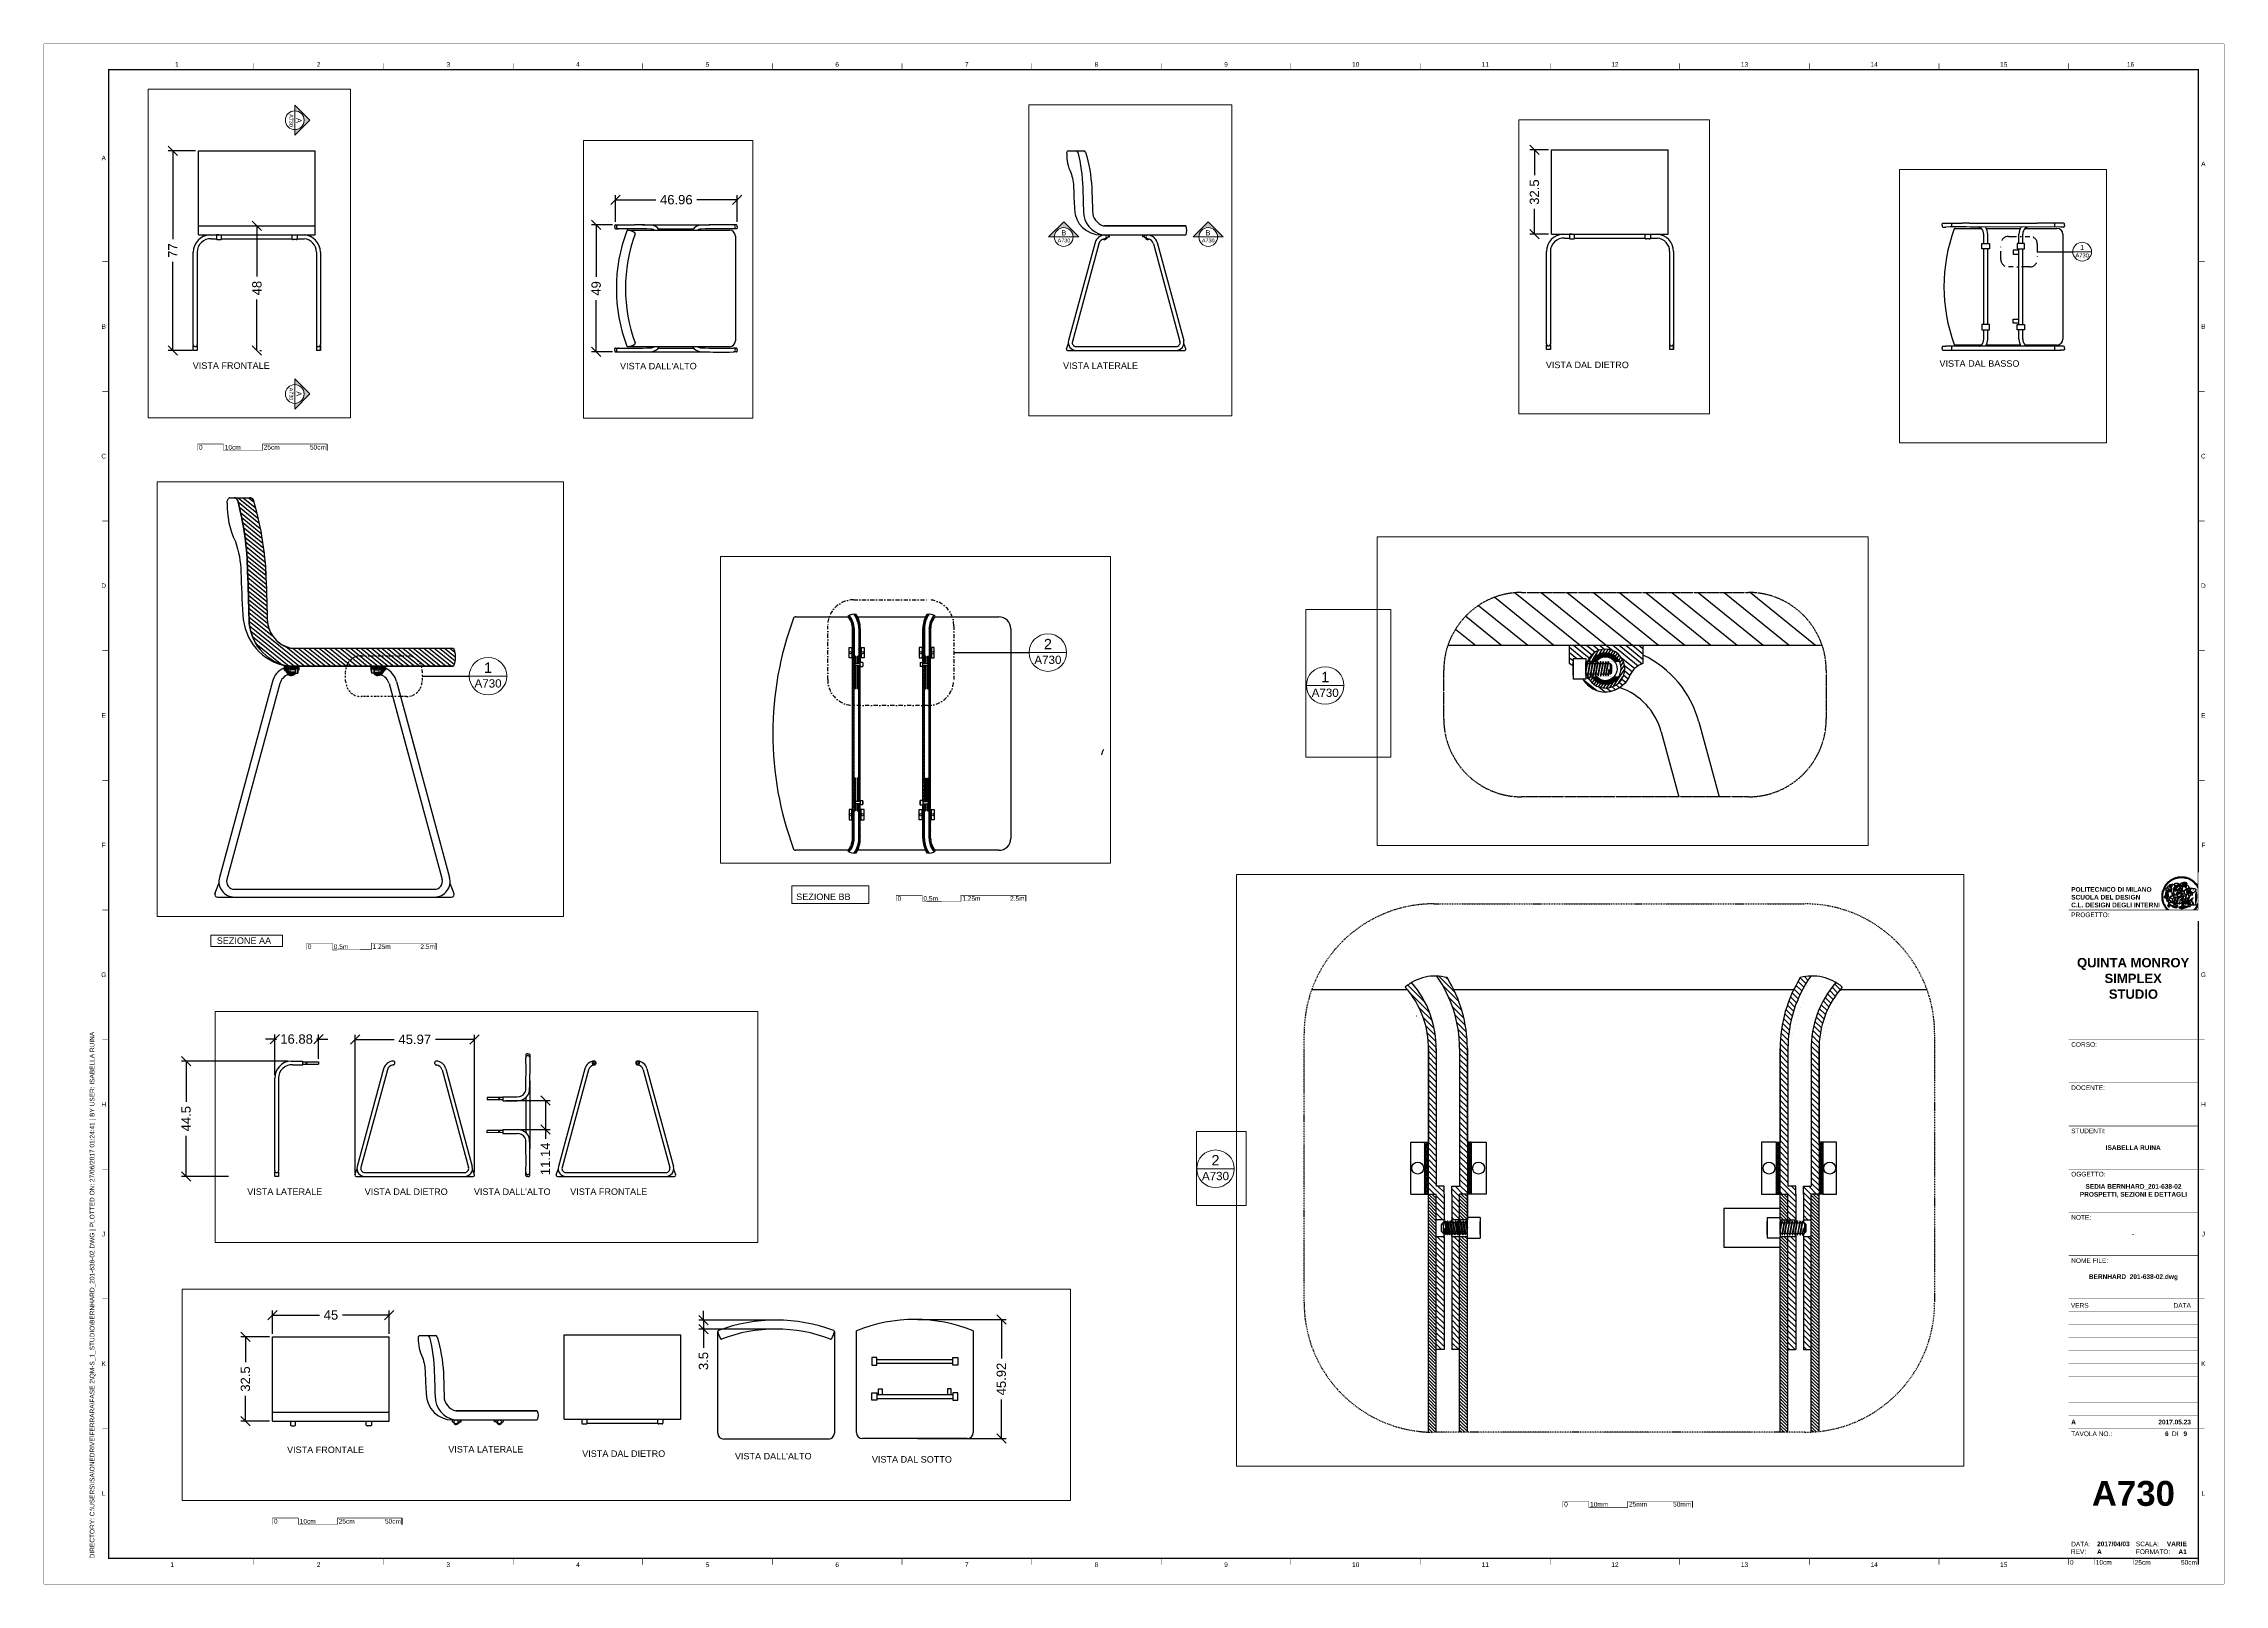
# Paper-space layout 'A730' of a CAD drawing. Header units: millimetres. Extents: x 0 to 841, y 0 to 594.
# The model-space entities are those that its viewports show. They can reach past a viewport. Long polylines and large blocks are cut down to what shows.
import ezdxf
from ezdxf.enums import TextEntityAlignment as Align

# ---------------------------------------------------------------- set-up
doc = ezdxf.new("R2010")
doc.units = ezdxf.units.MM
doc.set_wipeout_variables(frame=1)
doc.linetypes.add('TRATTOPUNTO2', pattern=[12.7, 6.35, -3.175, 0, -3.175])
doc.layers.get('0').update_dxf_attribs({"color": 70})
doc.layers.add('A-ANNO-SYMB', color=202, linetype='Continuous', lineweight=18)
for name, color, linetype in [('ALTRE LINEE', 70, 'Continuous'), ('CARTIGLIO BUG', 46, 'Continuous'), ('CONTORNO SEZIONI', 26, 'TRATTOPUNTO2'), ('G-ANNO-LOGO', 3, 'Continuous'), ('G-ANNO-TEXT', 3, 'Continuous'), ('G-ANNO-TTLB', 3, 'Continuous'), ('linee sez dettaglia', 2, 'Continuous'), ('LINEE SEZIONATE', 5, 'Continuous'), ('retino dettaglio', 157, 'Continuous'), ('SIMBOLI', 201, 'Continuous'), ('VITI', 240, 'Continuous'), ('viti sottili', 4, 'Continuous')]:
    doc.layers.add(name, color=color, linetype=linetype)
doc.layers.add('G-ANNO-NPLT', color=210, linetype='Continuous', plot=False)
doc.layers.add('RIQUADRI', color=98, linetype='Continuous', plot=False)
doc.styles.add('ARIAL', font='arial.ttf')
doc.styles.add('ARIAL-BOLD', font='')
doc.styles.add('E-ARIAL', font='arial.ttf')
doc.styles.get("Standard").update_dxf_attribs({"font": 'arial.ttf'})
doc.styles.get('ARIAL-BOLD').set_extended_font_data('Arial', bold=True)
doc.dimstyles.new('ISO-25', dxfattribs={"dimtxt": 3.6, "dimasz": 3.6, "dimexe": 1.8, "dimexo": 1.2, "dimgap": 1.8, "dimtad": 0, "dimdsep": 46, "dimtxsty": 'ARIAL', "dimblk": 'OBLIQUE', "dimcen": 1.8, "dimclrd": 3, "dimclre": 3, "dimclrt": 3, "dimadec": 0, "dimazin": 0, "dimtfac": 1, "dimtmove": 0, "dimatfit": 3, "dimldrblk": 'OPEN90', "dimfxl": 1, "dimarcsym": 0})
pattern_1 = [(135, (247.1631, -432.27077), (-0.11000814, -0.11000814), [])]
pattern_2 = [(135, (242.90098, -432.27077), (-0.11000814, -0.11000814), [])]
pattern_3 = [(45, (29.75441, -15.65763), (-0.062861793, 0.062861793), [])]
pattern_4 = [(45, (29.75441, -15.65763), (-0.11000814, 0.11000814), [])]
pattern_5 = [(141, (29.75441, -15.657627), (-0.033967568, -0.041946453), [])]

# ---------------------------------------------------------------- blocks, each defined once
blk = doc.blocks.new('A1_GRID_LAYOUT')
at = {"layer": 'G-ANNO-NPLT', "const_width": 0.18}
for points in [[(841, 594), (0, 594)], [(0, 0), (0, 594)], [(841, 0), (841, 594)], [(841, 0), (0, 0)]]:
    blk.add_lwpolyline(points, dxfattribs=at)
at = {"layer": 'G-ANNO-TTLB', "const_width": 0.5, "flags": 128}
blk.add_lwpolyline([(25, 584), (25, 10), (831, 10), (831, 584)], close=True, dxfattribs=at)
at = {"layer": 'G-ANNO-TTLB', "const_width": 0.18, "flags": 128}
for points in [[(81, 586.5), (81, 584)], [(131, 586.5), (131, 584)], [(181, 586.5), (181, 584)], [(231, 586.5), (231, 584)], [(281, 586.5), (281, 584)], [(331, 586.5), (331, 584)], [(381, 586.5), (381, 584)], [(431, 586.5), (431, 584)], [(481, 586.5), (481, 584)], [(531, 586.5), (531, 584)], [(581, 586.5), (581, 584)], [(631, 586.5), (631, 584)], [(681, 586.5), (681, 584)], [(731, 586.5), (731, 584)], [(781, 586.5), (781, 584)], [(0, 578.5), (0, 576)], [(25, 510), (22.5, 510)], [(833.5, 510), (831, 510)], [(25, 460), (22.5, 460)], [(833.5, 460), (831, 460)], [(25, 410), (22.5, 410)], [(833.5, 410), (831, 410)], [(25, 360), (22.5, 360)], [(833.5, 360), (831, 360)], [(25, 310), (22.5, 310)], [(833.5, 310), (831, 310)], [(25, 260), (22.5, 260)], [(833.5, 260), (831, 260)], [(25, 210), (22.5, 210)], [(833.5, 210), (831, 210)], [(25, 160), (22.5, 160)], [(833.5, 160), (831, 160)], [(25, 110), (22.5, 110)], [(833.5, 110), (831, 110)], [(833.5, 110), (831, 110)], [(25, 60), (22.5, 60)], [(833.5, 60), (831, 60)], [(833.5, 60), (831, 60)], [(81, 10), (81, 7.5)], [(131, 10), (131, 7.5)], [(181, 10), (181, 7.5)], [(231, 10), (231, 7.5)], [(281, 10), (281, 7.5)], [(331, 10), (331, 7.5)], [(381, 10), (381, 7.5)], [(431, 10), (431, 7.5)], [(481, 10), (481, 7.5)], [(531, 10), (531, 7.5)], [(581, 10), (581, 7.5)], [(631, 10), (631, 7.5)], [(681, 10), (681, 7.5)], [(731, 10), (731, 7.5)], [(781, 10), (781, 7.5)]]:
    blk.add_lwpolyline(points, dxfattribs=at)
at = {"layer": 'G-ANNO-TTLB', "const_width": 0.18}
blk.add_lwpolyline([(716.5, 10), (776.5, 10)], dxfattribs=at)
at = {"layer": 'G-ANNO-TEXT', "style": 'ARIAL'}
for s, p in [('1', (51.35, 586.07)), ('2', (106, 586.07)), ('3', (156, 586.07)), ('4', (206, 586.07)), ('5', (256, 586.07)), ('6', (306, 586.07)), ('7', (356, 586.07)), ('8', (406, 586.07)), ('9', (456, 586.07)), ('10', (506, 586.07)), ('11', (556, 586.07)), ('12', (606, 586.07)), ('13', (656, 586.07)), ('14', (706, 586.07)), ('15', (756, 586.07)), ('16', (804.89, 586.07)), ('A', (23.09, 549.98)), ('A', (832.98, 547.71)), ('B', (23.09, 485)), ('B', (832.98, 485)), ('C', (23.09, 435)), ('C', (832.98, 435)), ('D', (23.09, 385)), ('D', (832.98, 385)), ('E', (23.09, 335)), ('E', (832.98, 335)), ('F', (23.09, 285)), ('F', (832.98, 285)), ('G', (23.09, 235)), ('G', (832.98, 235)), ('H', (23.09, 185)), ('H', (832.98, 185)), ('J', (23.09, 135)), ('J', (832.98, 135)), ('K', (23.09, 85)), ('K', (832.98, 85)), ('L', (23.09, 35)), ('L', (832.98, 35)), ('2', (106, 7.51)), ('3', (156, 7.51)), ('6', (306, 7.51)), ('8', (406, 7.51)), ('9', (456, 7.51)), ('10', (506, 7.51)), ('12', (606, 7.51)), ('13', (656, 7.51)), ('1', (49.49, 7.51)), ('4', (206, 7.51)), ('5', (256, 7.51)), ('7', (356, 7.51)), ('11', (556, 7.51)), ('14', (706, 7.51)), ('15', (756, 7.51))]:
    blk.add_text(s, height=1.8, dxfattribs=at).set_placement(p, align=Align.MIDDLE_CENTER)
at = {"layer": 'G-ANNO-TEXT', "insert": (17.7, 9.95), "char_height": 1.8, "attachment_point": 1, "rotation": 90, "style": 'ARIAL'}
blk.add_mtext_dynamic_manual_height_columns('DIRECTORY: C:\\\\USERS\\\\ISA\\\\ONEDRIVE\\\\FERRARA\\\\FASE 2\\\\QM-S_1_STUDIO\\\\BERNHARD_201-638-02.DWG | PLOTTED ON: 27/06/2017 01:24:41 | BY USER: ISABELLA RUINA', width=412.209, gutter_width=9, heights=[0], dxfattribs=at)
blk = doc.blocks.new('logoPolimi')
for p, q in [((-2.37, 0.12), (-2.16, 0.11)), ((-2.37, 0.01), (-2.16, 0.01)), ((-2.36, 0.23), (-2.15, 0.21)), ((-2.35, 0.34), (-2.14, 0.31)), ((-2.33, 0.45), (-2.12, 0.41)), ((-2.3, 0.55), (-2.1, 0.51)), ((-2.28, 0.66), (-2.07, 0.6)), ((-2.24, 0.77), (-2.04, 0.7)), ((-2.2, 0.87), (-2.01, 0.79)), ((-2.16, 0.97), (-1.97, 0.89)), ((-2.11, 1.07), (-1.93, 0.98)), ((-2.06, 1.17), (-1.88, 1.07)), ((-2.01, 1.26), (-1.83, 1.15)), ((-1.94, 1.36), (-1.77, 1.24)), ((-1.88, 1.45), (-1.71, 1.32)), ((-1.84, 0.03), (-1.82, 0.35)), ((-1.81, 1.53), (-1.65, 1.4)), ((-1.74, 1.61), (-1.58, 1.47)), ((-1.73, 0.59), (-1.73, 0.59)), ((-1.73, 0.59), (-1.73, 0.59)), ((-1.66, 1.69), (-1.51, 1.54)), ((-1.65, 0.57), (-1.65, 0.57)), ((-1.59, 1.12), (-1.59, 1.12)), ((-1.58, 1.77), (-1.44, 1.61)), ((-1.51, 0.55), (-1.51, 0.55)), ((-1.51, 0.55), (-1.51, 0.55)), ((-1.49, 1.84), (-1.36, 1.68)), ((-1.41, 1.91), (-1.28, 1.74)), ((-1.32, 1.97), (-1.2, 1.8)), ((-1.31, 0.79), (-1.21, 0.75)), ((-1.21, 0.75), (-1.31, 0.79)), ((-1.21, 0.75), (-1.31, 0.79)), ((-1.22, 2.03), (-1.11, 1.85)), ((-1.21, 0.75), (-1.21, 0.75)), ((-1.21, 0.75), (-1.21, 0.75)), ((-1.19, 0.76), (-1.19, 0.76)), ((-1.19, 0.76), (-1.19, 0.76)), ((-1.17, 0.99), (-1.18, 0.99)), ((-1.18, 0.99), (-1.17, 0.99)), ((-1.16, 0.57), (-1.16, 0.57)), ((-1.16, 0.57), (-1.16, 0.57)), ((-1.13, 2.09), (-1.03, 1.9)), ((-1.1, 0.01), (-0.99, 0.06)), ((-0.99, 0.06), (-1.1, 0.01)), ((-0.99, 0.06), (-1.1, 0.01)), ((-1.03, 2.14), (-0.94, 1.95)), ((-0.99, 0.06), (-0.99, 0.06)), ((-0.99, 0.06), (-0.99, 0.06)), ((-0.97, 0.79), (-0.98, 0.79)), ((-0.89, 0.84), (-0.97, 0.79)), ((-0.97, 0.79), (-0.89, 0.84)), ((-0.96, 1.41), (-0.96, 1.41)), ((-0.96, 1.41), (-0.96, 1.41)), ((-0.93, 2.18), (-0.84, 1.99)), ((-0.89, 0.84), (-0.82, 0.87)), ((-0.82, 0.87), (-0.89, 0.84)), ((-0.89, 0.84), (-0.82, 0.87)), ((-0.88, 0.83), (-0.89, 0.84)), ((-0.85, 1.39), (-0.85, 1.39)), ((-0.85, 1.39), (-0.85, 1.39)), ((-0.84, 0.14), (-0.84, 0.14)), ((-0.83, 2.22), (-0.75, 2.03)), ((-0.77, 1.08), (-0.78, 1.08)), ((-0.78, 1.08), (-0.77, 1.08)), ((-0.61, 1.12), (-0.77, 1.08)), ((-0.77, 1.08), (-0.61, 1.12)), ((-0.77, 1.08), (-0.61, 1.12)), ((-0.75, 1.3), (-0.76, 1.29)), ((-0.76, 1.29), (-0.75, 1.3)), ((-0.72, 2.26), (-0.66, 2.06)), ((-0.65, 0.99), (-0.7, 0.96)), ((-0.69, 0.18), (-0.68, 0.18)), ((-0.66, 0.93), (-0.66, 0.93)), ((-0.66, 0.93), (-0.64, 0.93)), ((-0.66, 0.93), (-0.66, 0.93)), ((-0.66, 0.93), (-0.66, 0.93)), ((-0.63, 1.01), (-0.63, 1.01)), ((-0.63, 1.01), (-0.62, 1.01)), ((-0.63, 0.66), (-0.63, 0.66)), ((-0.61, 2.29), (-0.56, 2.09)), ((-0.6, 1.12), (-0.61, 1.12)), ((-0.61, 1.12), (-0.6, 1.12)), ((-0.61, 1.12), (-0.6, 1.12)), ((-0.61, 0.86), (-0.57, 0.85)), ((-0.57, 0.85), (-0.61, 0.86)), ((-0.61, 0.86), (-0.57, 0.85)), ((-0.53, 1.08), (-0.6, 1.12)), ((-0.6, 1.12), (-0.6, 1.11)), ((-0.6, 1.12), (-0.53, 1.08)), ((-0.57, 0.8), (-0.59, 0.8)), ((-0.57, 0.85), (-0.53, 0.84)), ((-0.57, 0.85), (-0.57, 0.85)), ((-0.57, 0.85), (-0.57, 0.85)), ((-0.57, 0.85), (-0.53, 0.84)), ((-0.56, 0.29), (-0.49, 0.48)), ((-0.56, 0.14), (-0.56, 0.29)), ((-0.5, 0.11), (-0.56, 0.14)), ((-0.53, 0.84), (-0.51, 0.84)), ((-0.53, 0.84), (-0.51, 0.84)), ((-0.53, 0.84), (-0.53, 0.84)), ((-0.51, 2.32), (-0.46, 2.11)), ((-0.51, 0.11), (-0.51, 0.11)), ((-0.51, 0.11), (-0.51, 0.11)), ((-0.34, 0.33), (-0.5, 0.11)), ((-0.49, 0.48), (-0.41, 0.55)), ((-0.42, 0.8), (-0.47, 0.79)), ((-0.42, 0.8), (-0.47, 0.79)), ((-0.47, 0.79), (-0.45, 0.76)), ((-0.47, 0.79), (-0.45, 0.76)), ((-0.45, 1.14), (-0.42, 1.11)), ((-0.42, 1.26), (-0.36, 1.22)), ((-0.41, 0.55), (-0.34, 0.49)), ((-0.4, 2.34), (-0.36, 2.13)), ((-0.4, 1.37), (-0.38, 1.38)), ((-0.39, 1.37), (-0.4, 1.37)), ((-0.35, 1.33), (-0.4, 1.37)), ((-0.39, 1.24), (-0.4, 1.23)), ((-0.38, 1.14), (-0.38, 1.14)), ((-0.34, 0.49), (-0.09, 0.48)), ((-0.16, 0.32), (-0.34, 0.33)), ((-0.14, 0.32), (-0.31, 0.34)), ((-0.29, 2.35), (-0.26, 2.14)), ((-0.28, 1.3), (-0.29, 1.3)), ((-0.28, 1.3), (-0.28, 1.3)), ((-0.18, 2.36), (-0.16, 2.15)), ((-0.16, 1.24), (-0.16, 1.25)), ((-0.16, 1.25), (-0.16, 1.25)), ((-0.16, 0.49), (-0.14, 0.64)), ((-0.06, 0.27), (-0.16, 0.32)), ((-0.1, 0.88), (-0.09, 0.87)), ((-0.08, 1.37), (-0.08, 1.38)), ((-0.08, 1.23), (-0.05, 1.21)), ((-0.05, 1.21), (-0.08, 1.23)), ((-0.08, 1.23), (-0.05, 1.21)), ((-0.07, 2.37), (-0.06, 2.16)), ((-0.03, 0.26), (-0.06, 0.27)), ((-0.05, 1.21), (-0.04, 1.21)), ((-0.04, 1.21), (-0.05, 1.21)), ((-0.04, 1.21), (-0.04, 1.21)), ((-0.04, 1.21), (-0.04, 1.21)), ((-0.04, 0.48), (-0.03, 0.26)), ((0.03, 1.15), (0.03, 1.15)), ((0.03, 0.66), (0.03, 0.67)), ((0.04, 2.37), (0.04, 2.16)), ((0.07, 0.58), (0.07, 0.57)), ((0.1, 1.18), (0.1, 1.18)), ((0.1, 0.84), (0.1, 0.84)), ((0.13, 1.32), (0.17, 1.19)), ((0.15, 2.36), (0.14, 2.16)), ((0.14, 0.71), (0.34, 0.65)), ((0.31, 0.56), (0.17, 0.63)), ((0.26, 2.36), (0.24, 2.15)), ((0.27, 1.61), (0.27, 1.61)), ((0.27, 1.61), (0.27, 1.61)), ((0.27, 1.61), (0.27, 1.61)), ((0.29, 1.29), (0.29, 1.29)), ((0.29, 1.29), (0.29, 1.29)), ((0.29, 1.29), (0.29, 1.29)), ((0.29, 1.29), (0.29, 1.29)), ((0.33, 0.49), (0.34, 0.49)), ((0.33, 0.03), (0.35, 0.03)), ((0.33, 0.03), (0.35, 0.03)), ((0.37, 2.34), (0.34, 2.13)), ((0.34, 0.65), (0.34, 0.64)), ((0.35, 0.03), (0.57, 0.06)), ((0.35, 0.03), (0.57, 0.06)), ((0.35, 0.03), (0.35, 0.03)), ((0.35, 0.03), (0.35, 0.03)), ((0.38, 1.36), (0.37, 1.35)), ((0.38, 0.34), (0.37, 0.34)), ((0.38, 0.34), (0.38, 0.34)), ((0.43, 0.67), (0.39, 0.64)), ((0.48, 2.32), (0.44, 2.12)), ((0.49, 1.05), (0.51, 1.13)), ((0.51, 1.13), (0.49, 1.05)), ((0.49, 1.05), (0.51, 1.13)), ((0.51, 1.31), (0.5, 1.29)), ((0.51, 1.13), (0.52, 1.23)), ((0.52, 1.23), (0.51, 1.23)), ((0.51, 1.23), (0.52, 1.23)), ((0.52, 1.23), (0.51, 1.13)), ((0.51, 1.13), (0.52, 1.23)), ((0.52, 1.24), (0.6, 1.37)), ((0.52, 1.23), (0.6, 1.36)), ((0.6, 1.36), (0.52, 1.23)), ((0.52, 1.23), (0.52, 1.23)), ((0.52, 1.23), (0.52, 1.24)), ((0.52, 1.23), (0.52, 1.23)), ((0.55, 1.07), (0.53, 1.06)), ((0.53, 1.04), (0.53, 1.06)), ((0.53, 1.05), (0.53, 1.04)), ((0.59, 2.3), (0.54, 2.09)), ((0.54, 0.3), (0.63, 0.32)), ((0.54, -0.08), (0.61, 0.06)), ((0.61, 0.06), (0.54, -0.08)), ((0.54, -0.08), (0.61, 0.06)), ((0.56, 0.19), (0.59, 0.21)), ((0.57, 1.07), (0.57, 1.07)), ((0.57, 1.07), (0.57, 1.07)), ((0.57, 1.07), (0.57, 1.07)), ((0.57, 1.07), (0.57, 1.07)), ((0.57, 1.07), (0.57, 1.07)), ((0.57, 1.07), (0.57, 1.07)), ((0.57, 1.07), (0.57, 1.07)), ((0.58, 0.3), (0.59, 0.29)), ((0.59, 0.78), (0.59, 0.79)), ((0.59, 0.79), (0.59, 0.79)), ((0.59, 0.79), (0.59, 0.79)), ((0.59, 0.79), (0.59, 0.78)), ((0.61, 0.06), (0.6, 0.07)), ((0.6, 0.07), (0.61, 0.06)), ((0.61, 0.06), (0.61, 0.07)), ((0.62, 0.21), (0.65, 0.22)), ((0.69, 2.27), (0.63, 2.07)), ((0.64, 1.37), (0.65, 1.37)), ((0.69, 0.86), (0.68, 0.86)), ((0.68, 0.86), (0.69, 0.86)), ((0.68, 0.76), (0.68, 0.76)), ((0.8, 2.23), (0.73, 2.03)), ((0.76, 0.26), (0.76, 0.26)), ((0.9, 2.19), (0.82, 2)), ((0.82, 0.35), (0.84, 0.36)), ((0.82, 0.35), (0.82, 0.35)), ((0.84, 0.36), (0.84, 0.37)), ((0.85, 0.34), (1.05, 0.35)), ((1, 2.15), (0.91, 1.96)), ((0.93, 1.05), (0.93, 1.05)), ((0.93, 1.05), (0.93, 1.05)), ((0.93, 1.05), (0.93, 1.04)), ((0.93, 1.05), (0.93, 1.05)), ((0.97, 0.66), (0.96, 0.66)), ((1.01, 0.97), (0.98, 0.96)), ((1.1, 2.1), (1, 1.91)), ((1.2, 2.04), (1.09, 1.86)), ((1.17, 0.96), (1.17, 0.95)), ((1.17, 0.95), (1.17, 0.95)), ((1.29, 1.99), (1.18, 1.81)), ((1.38, 1.92), (1.26, 1.75)), ((1.34, 0.37), (1.26, 0.04)), ((1.27, 0.37), (1.27, 0.38)), ((1.28, 0.95), (1.28, 0.95)), ((1.47, 1.86), (1.34, 1.69)), ((1.37, 0.73), (1.46, 0.81)), ((1.41, 0.4), (1.41, 0.41)), ((1.56, 1.79), (1.42, 1.63)), ((1.64, 1.71), (1.49, 1.56)), ((1.49, 0.9), (1.57, 0.92)), ((1.72, 1.63), (1.56, 1.49)), ((1.67, 0.6), (1.57, 0.53)), ((1.79, 1.55), (1.63, 1.41)), ((1.86, 1.47), (1.7, 1.34)), ((1.93, 1.38), (1.76, 1.26)), ((1.99, 1.29), (1.81, 1.17)), ((2.05, 1.19), (1.87, 1.09)), ((2.1, 1.1), (1.92, 1)), ((2.15, 1), (1.96, 0.91)), ((2.19, 0.9), (2, 0.82)), ((2.23, 0.79), (2.04, 0.72)), ((2.27, 0.69), (2.07, 0.63)), ((2.3, 0.58), (2.09, 0.53)), ((2.32, 0.47), (2.12, 0.43)), ((2.34, 0.37), (2.13, 0.33)), ((2.36, 0.26), (2.15, 0.23)), ((2.37, 0.15), (2.16, 0.13)), ((2.37, 0.04), (2.16, 0.03)), ((-2.37, -0.1), (-2.16, -0.09)), ((-2.36, -0.21), (-2.15, -0.19)), ((-2.35, -0.32), (-2.14, -0.29)), ((-2.33, -0.43), (-2.12, -0.39)), ((-2.31, -0.54), (-2.1, -0.49)), ((-2.28, -0.65), (-2.08, -0.59)), ((-2.25, -0.75), (-2.05, -0.69)), ((-2.21, -0.86), (-2.02, -0.78)), ((-2.17, -0.96), (-1.98, -0.87)), ((-2.12, -1.06), (-1.93, -0.96)), ((-2.07, -1.16), (-1.89, -1.05)), ((-2.04, -0.15), (-1.97, -0.2)), ((-2.01, -1.25), (-1.84, -1.14)), ((-1.95, -1.34), (-1.78, -1.22)), ((-1.89, -1.43), (-1.72, -1.31)), ((-1.82, -1.52), (-1.66, -1.38)), ((-1.75, -1.6), (-1.59, -1.46)), ((-1.67, -1.68), (-1.52, -1.53)), ((-1.58, -0.12), (-1.6, -0.18)), ((-1.6, -0.18), (-1.58, -0.28)), ((-1.57, -0.54), (-1.59, -0.54)), ((-1.59, -0.54), (-1.59, -0.54)), ((-1.59, -1.76), (-1.45, -1.6)), ((-1.56, -0.32), (-1.56, -0.31)), ((-1.56, -0.31), (-1.56, -0.31)), ((-1.53, -0.65), (-1.53, -0.65)), ((-1.53, -0.65), (-1.53, -0.65)), ((-1.51, -1.83), (-1.37, -1.67)), ((-1.48, -0.86), (-1.48, -0.85)), ((-1.42, -0.37), (-1.42, -0.37)), ((-1.42, -1.9), (-1.29, -1.73)), ((-1.38, -0.46), (-1.38, -0.46)), ((-1.33, -1.96), (-1.21, -1.79)), ((-1.31, -0.24), (-1.31, -0.23)), ((-1.31, -0.23), (-1.31, -0.24)), ((-1.24, -2.02), (-1.13, -1.84)), ((-1.23, -0.19), (-1.23, -0.19)), ((-1.23, -0.19), (-1.23, -0.19)), ((-1.23, -0.19), (-1.23, -0.19)), ((-1.23, -0.19), (-1.23, -0.19)), ((-1.14, -2.08), (-1.04, -1.89)), ((-1.04, -2.13), (-0.95, -1.94)), ((-1.01, -0.39), (-1.02, -0.39)), ((-1.02, -0.39), (-1.01, -0.39)), ((-1.02, -0.7), (-1.02, -0.7)), ((-1.02, -0.7), (-1.02, -0.7)), ((-1.02, -0.7), (-1.02, -0.7)), ((-0.94, -2.18), (-0.86, -1.98)), ((-0.84, -2.22), (-0.77, -2.02)), ((-0.79, -0.51), (-0.83, -0.58)), ((-0.83, -0.58), (-0.79, -0.51)), ((-0.83, -0.58), (-0.79, -0.51)), ((-0.78, -1.05), (-0.83, -0.94)), ((-0.83, -0.94), (-0.78, -1.05)), ((-0.83, -0.94), (-0.83, -0.94)), ((-0.83, -0.94), (-0.78, -1.05)), ((-0.82, -1.23), (-0.82, -1.23)), ((-0.82, -1.23), (-0.77, -1.23)), ((-0.77, -1.23), (-0.82, -1.23)), ((-0.82, -1.23), (-0.82, -1.23)), ((-0.77, -1.23), (-0.82, -1.23)), ((-0.75, -0.96), (-0.8, -0.89)), ((-0.8, -0.89), (-0.79, -0.92)), ((-0.79, -0.92), (-0.8, -0.89)), ((-0.8, -0.89), (-0.75, -0.96)), ((-0.79, -0.92), (-0.8, -0.89)), ((-0.8, -0.89), (-0.8, -0.89)), ((-0.8, -0.89), (-0.75, -0.96)), ((-0.79, -0.92), (-0.78, -0.95)), ((-0.78, -0.95), (-0.79, -0.92)), ((-0.78, -0.95), (-0.79, -0.92)), ((-0.77, -0.49), (-0.78, -0.48)), ((-0.78, -0.48), (-0.77, -0.49)), ((-0.78, -0.95), (-0.76, -1)), ((-0.76, -1), (-0.78, -0.95)), ((-0.76, -1), (-0.78, -0.95)), ((-0.71, -0.89), (-0.75, -0.87)), ((-0.75, -0.87), (-0.71, -0.89)), ((-0.75, -0.87), (-0.71, -0.89)), ((-0.72, -1.01), (-0.75, -0.96)), ((-0.75, -0.96), (-0.72, -1.01)), ((-0.75, -0.96), (-0.72, -1.01)), ((-0.74, -2.25), (-0.67, -2.05)), ((-0.64, -0.93), (-0.71, -0.89)), ((-0.71, -0.89), (-0.64, -0.93)), ((-0.71, -0.89), (-0.64, -0.93)), ((-0.66, -0.53), (-0.66, -0.53)), ((-0.66, -0.53), (-0.66, -0.53)), ((-0.66, -0.53), (-0.66, -0.53)), ((-0.63, -2.29), (-0.57, -2.08)), ((-0.52, -2.31), (-0.48, -2.11)), ((-0.39, -0.81), (-0.51, -0.69)), ((-0.51, -1.04), (-0.5, -1.04)), ((-0.48, -0.42), (-0.48, -0.42)), ((-0.48, -0.42), (-0.48, -0.42)), ((-0.48, -0.42), (-0.48, -0.42)), ((-0.42, -2.33), (-0.38, -2.13)), ((-0.41, -0.51), (-0.41, -0.51)), ((-0.38, -0.05), (-0.39, -0.12)), ((-0.39, -0.12), (-0.37, -0.1)), ((-0.35, -0.14), (-0.37, -0.08)), ((-0.37, -0.09), (-0.37, -0.09)), ((-0.33, -0.12), (-0.35, -0.14)), ((-0.32, -0.14), (-0.35, -0.14)), ((-0.35, -0.18), (-0.34, -0.22)), ((-0.34, -0.08), (-0.29, -0.16)), ((-0.34, -0.22), (-0.34, -0.22)), ((-0.27, -0.17), (-0.32, -0.14)), ((-0.31, -2.35), (-0.28, -2.14)), ((-0.25, -0.91), (-0.26, -0.9)), ((-0.26, -1.29), (0.1, -1.2)), ((0.1, -1.2), (-0.26, -1.29)), ((0.08, -1.4), (-0.26, -1.29)), ((-0.26, -1.29), (0.08, -1.4)), ((-0.26, -1.38), (-0.26, -1.29)), ((-0.26, -1.29), (-0.26, -1.29)), ((-0.26, -1.29), (-0.26, -1.38)), ((-0.26, -1.29), (0.08, -1.4)), ((-0.26, -1.29), (-0.26, -1.29)), ((0.08, -1.49), (-0.26, -1.38)), ((-0.26, -1.38), (0.09, -1.49)), ((-0.2, -2.36), (-0.18, -2.15)), ((-0.14, -0.15), (-0.16, -0.13)), ((-0.11, -0.04), (-0.12, -0.05)), ((-0.09, -2.37), (-0.08, -2.16)), ((-0.04, -0.41), (-0.01, -0.44)), ((-0.01, -0.44), (-0.04, -0.41)), ((-0.04, -0.41), (-0.01, -0.44)), ((0.03, -2.37), (0.02, -2.16)), ((0.07, -0.84), (0.07, -0.84)), ((0.07, -0.84), (0.07, -0.84)), ((0.1, -1.2), (0.08, -1.32)), ((0.08, -1.32), (0.13, -1.2)), ((0.08, -1.4), (0.72, -1.22)), ((0.72, -1.22), (0.08, -1.4)), ((0.08, -1.4), (0.72, -1.22)), ((0.72, -1.31), (0.08, -1.49)), ((0.08, -1.44), (0.08, -1.4)), ((0.08, -1.4), (0.08, -1.44)), ((0.08, -1.4), (0.08, -1.49)), ((0.08, -1.49), (0.08, -1.44)), ((0.08, -1.44), (0.08, -1.44)), ((0.08, -1.44), (0.08, -1.45)), ((0.08, -1.45), (0.08, -1.46)), ((0.08, -1.46), (0.08, -1.49)), ((0.1, -1.01), (0.09, -0.86)), ((0.1, -1.01), (0.09, -0.86)), ((0.09, -1.49), (0.72, -1.31)), ((0.1, -1.2), (0.12, -1.04)), ((0.12, -1.04), (0.1, -1.2)), ((0.13, -1.2), (0.1, -1.2)), ((0.1, -1.2), (0.13, -1.2)), ((0.13, -1.2), (0.1, -1.2)), ((0.1, -1.2), (0.1, -1.2)), ((0.11, -0.44), (0.11, -0.44)), ((0.11, -0.44), (0.11, -0.44)), ((0.12, -0.21), (0.12, -0.21)), ((0.12, -0.21), (0.12, -0.21)), ((0.12, -0.21), (0.12, -0.21)), ((0.12, -0.21), (0.12, -0.21)), ((0.12, -0.21), (0.12, -0.21)), ((0.12, -0.21), (0.12, -0.21)), ((0.12, -0.21), (0.12, -0.21)), ((0.12, -0.21), (0.12, -0.21)), ((0.12, -0.21), (0.12, -0.21)), ((0.12, -0.21), (0.12, -0.21)), ((0.12, -0.21), (0.12, -0.21)), ((0.12, -0.21), (0.12, -0.21)), ((0.12, -0.21), (0.12, -0.21)), ((0.12, -0.56), (0.14, -0.53)), ((0.14, -0.53), (0.12, -0.56)), ((0.12, -0.56), (0.14, -0.53)), ((0.12, -1.04), (0.12, -1.04)), ((0.12, -1.04), (0.12, -1.04)), ((0.12, -1.04), (0.12, -1.04)), ((0.14, -2.37), (0.12, -2.16)), ((0.21, -0.99), (0.13, -1.2)), ((0.13, -1.2), (0.21, -0.99)), ((0.36, -1.14), (0.13, -1.2)), ((0.13, -1.2), (0.26, -1.17)), ((0.14, -0.53), (0.16, -0.49)), ((0.16, -0.49), (0.14, -0.53)), ((0.14, -0.53), (0.16, -0.49)), ((0.16, -0.49), (0.16, -0.49)), ((0.16, -0.49), (0.16, -0.49)), ((0.28, -1.19), (0.21, -0.99)), ((0.21, -0.99), (0.31, -1.27)), ((0.25, -2.36), (0.22, -2.15)), ((0.24, -0.17), (0.24, -0.16)), ((0.24, -0.16), (0.24, -0.17)), ((0.25, -0.84), (0.25, -0.88)), ((0.25, -0.88), (0.25, -0.84)), ((0.25, -0.88), (0.25, -0.84)), ((0.25, -0.88), (0.29, -1.17)), ((0.26, -0.88), (0.25, -0.88)), ((0.31, -1.27), (0.25, -0.88)), ((0.26, -1.17), (0.28, -1.16)), ((0.28, -1.16), (0.36, -1.14)), ((0.29, -1.17), (0.28, -1.19)), ((0.35, -2.34), (0.32, -2.14)), ((0.36, -1.14), (0.72, -1.22)), ((0.72, -1.22), (0.36, -1.14)), ((0.46, -2.32), (0.42, -2.12)), ((0.49, -0.31), (0.49, -0.31)), ((0.49, -0.31), (0.49, -0.31)), ((0.5, -0.27), (0.5, -0.27)), ((0.51, -0.27), (0.51, -0.27)), ((0.57, -2.3), (0.52, -2.1)), ((0.68, -2.27), (0.62, -2.07)), ((0.78, -2.24), (0.71, -2.04)), ((0.72, -0.81), (0.75, -0.89)), ((0.72, -1.22), (0.72, -1.31)), ((0.72, -1.31), (0.72, -1.22)), ((0.74, -0.23), (0.74, -0.23)), ((0.74, -0.23), (0.75, -0.24)), ((0.75, -0.23), (0.75, -0.23)), ((0.89, -2.2), (0.81, -2)), ((0.86, -0.25), (0.82, -0.34)), ((0.87, -0.22), (0.86, -0.23)), ((0.87, -0.22), (0.86, -0.25)), ((0.99, -2.15), (0.9, -1.96)), ((0.96, -0.58), (0.96, -0.57)), ((1.09, -2.11), (0.99, -1.92)), ((1.05, -1.05), (1.04, -1.05)), ((1.19, -2.05), (1.08, -1.87)), ((1.28, -2), (1.17, -1.82)), ((1.37, -1.93), (1.25, -1.76)), ((1.31, -0.27), (1.3, -0.26)), ((1.3, -0.26), (1.3, -0.26)), ((1.3, -0.26), (1.3, -0.26)), ((1.3, -0.26), (1.31, -0.27)), ((1.3, -0.26), (1.3, -0.26)), ((1.46, -1.87), (1.33, -1.7)), ((1.54, -1.8), (1.41, -1.64)), ((1.63, -1.72), (1.48, -1.57)), ((1.71, -1.65), (1.55, -1.5)), ((1.78, -1.57), (1.62, -1.43)), ((1.85, -1.48), (1.69, -1.35)), ((1.92, -1.39), (1.75, -1.27)), ((1.98, -1.3), (1.81, -1.19)), ((2.04, -1.21), (1.86, -1.1)), ((2.09, -1.11), (1.91, -1.01)), ((2.14, -1.01), (1.95, -0.92)), ((2.19, -0.91), (1.99, -0.83)), ((2.23, -0.81), (2.03, -0.74)), ((2.26, -0.7), (2.06, -0.64)), ((2.29, -0.6), (2.09, -0.55)), ((2.32, -0.49), (2.11, -0.45)), ((2.34, -0.38), (2.13, -0.35)), ((2.35, -0.27), (2.15, -0.25)), ((2.37, -0.08), (2.16, -0.07)), ((2.36, -0.16), (2.16, -0.15))]:
    blk.add_line(p, q)
for points in [[(-1.9, 0.12), (-1.94, 0.02), (-2.05, -0.09), (-2.05, -0.09)], [(-1.86, 0.38), (-1.86, 0.38), (-1.87, 0.19), (-1.9, 0.12)], [(-1.76, 0.6), (-1.76, 0.6), (-1.84, 0.57), (-1.86, 0.38)], [(-1.86, -0.04), (-1.84, 0.02), (-1.84, 0.03), (-1.84, 0.03)], [(-1.82, 0.78), (-1.83, 0.8), (-1.85, 0.86), (-1.83, 0.88)], [(-1.82, 0.78), (-1.83, 0.8), (-1.85, 0.86), (-1.83, 0.88)], [(-1.83, 0.88), (-1.81, 0.9), (-1.76, 0.96), (-1.76, 0.96)], [(-1.83, 0.88), (-1.81, 0.9), (-1.76, 0.96), (-1.76, 0.96)], [(-1.76, 0.6), (-1.83, 0.7), (-1.78, 0.74), (-1.78, 0.74)], [(-1.78, 0.74), (-1.79, 0.74), (-1.83, 0.7), (-1.76, 0.6)], [(-1.78, 0.74), (-1.8, 0.76), (-1.81, 0.78), (-1.82, 0.78)], [(-1.78, 0.74), (-1.8, 0.76), (-1.81, 0.78), (-1.82, 0.78)], [(-1.82, 0.35), (-1.81, 0.5), (-1.73, 0.59), (-1.73, 0.59)], [(-1.82, -0.19), (-1.73, -0.07), (-1.75, 0.14), (-1.75, 0.3)], [(-1.75, 0.33), (-1.75, 0.17), (-1.73, -0.05), (-1.8, -0.17)], [(-1.78, 0.74), (-1.75, 0.72), (-1.72, 0.69), (-1.68, 0.7)], [(-1.68, 0.7), (-1.72, 0.69), (-1.75, 0.72), (-1.78, 0.74)], [(-1.68, 0.7), (-1.72, 0.69), (-1.75, 0.72), (-1.78, 0.74)], [(-1.78, 0.74), (-1.78, 0.74), (-1.78, 0.74), (-1.78, 0.74)], [(-1.76, 0.96), (-1.68, 1.1), (-1.59, 1.12), (-1.59, 1.12)], [(-1.76, 0.96), (-1.68, 1.1), (-1.6, 1.12), (-1.6, 1.12)], [(-1.73, 0.59), (-1.74, 0.59), (-1.75, 0.6), (-1.76, 0.6)], [(-1.73, 0.59), (-1.74, 0.59), (-1.75, 0.6), (-1.76, 0.6)], [(-1.75, 0.3), (-1.76, 0.47), (-1.65, 0.57), (-1.65, 0.57)], [(-1.65, 0.57), (-1.65, 0.57), (-1.76, 0.5), (-1.75, 0.33)], [(-1.65, 0.57), (-1.68, 0.58), (-1.7, 0.58), (-1.73, 0.59)], [(-1.65, 0.57), (-1.68, 0.58), (-1.7, 0.58), (-1.73, 0.59)], [(-1.5, 0.71), (-1.53, 0.74), (-1.61, 0.71), (-1.68, 0.7)], [(-1.68, 0.7), (-1.61, 0.71), (-1.53, 0.73), (-1.5, 0.71)], [(-1.5, 0.71), (-1.53, 0.73), (-1.61, 0.71), (-1.68, 0.7)], [(-1.51, 0.55), (-1.56, 0.56), (-1.61, 0.56), (-1.65, 0.57)], [(-1.65, 0.57), (-1.61, 0.56), (-1.56, 0.56), (-1.51, 0.55)], [(-1.51, 0.55), (-1.56, 0.56), (-1.61, 0.56), (-1.65, 0.57)], [(-1.59, 1.12), (-1.6, 1.06), (-1.61, 0.99), (-1.61, 0.97)], [(-1.61, 0.97), (-1.61, 0.99), (-1.6, 1.06), (-1.59, 1.12)], [(-1.61, 0.97), (-1.61, 0.99), (-1.6, 1.06), (-1.59, 1.12)], [(-1.61, 0.97), (-1.61, 0.95), (-1.56, 0.88), (-1.54, 0.87)], [(-1.54, 0.87), (-1.56, 0.88), (-1.61, 0.95), (-1.61, 0.97)], [(-1.54, 0.87), (-1.56, 0.88), (-1.61, 0.96), (-1.61, 0.97)], [(-1.59, 1.12), (-1.59, 1.13), (-1.59, 1.15), (-1.58, 1.16)], [(-1.59, 1.12), (-1.59, 1.13), (-1.59, 1.15), (-1.58, 1.16)], [(-1.58, 1.16), (-1.57, 1.21), (-1.52, 1.23), (-1.49, 1.25)], [(-1.58, 1.16), (-1.57, 1.21), (-1.52, 1.23), (-1.49, 1.25)], [(-1.58, 0.36), (-1.58, 0.48), (-1.51, 0.55), (-1.51, 0.55)], [(-1.51, 0.55), (-1.51, 0.55), (-1.58, 0.48), (-1.58, 0.36)], [(-1.51, 0.55), (-1.51, 0.55), (-1.58, 0.48), (-1.58, 0.36)], [(-1.55, 0.04), (-1.55, 0.08), (-1.58, 0.25), (-1.58, 0.36)], [(-1.58, 0.36), (-1.58, 0.25), (-1.55, 0.08), (-1.55, 0.04)], [(-1.58, 0.36), (-1.58, 0.25), (-1.55, 0.08), (-1.55, 0.04)], [(-1.58, -0.12), (-1.57, -0.06), (-1.55, 0.02), (-1.55, 0.04)], [(-1.55, 0.04), (-1.55, 0.02), (-1.57, -0.06), (-1.58, -0.12)], [(-1.55, 0.04), (-1.55, 0.02), (-1.56, -0.04), (-1.57, -0.1)], [(-1.54, 0.87), (-1.52, 0.85), (-1.47, 0.83), (-1.44, 0.83)], [(-1.44, 0.83), (-1.47, 0.83), (-1.52, 0.85), (-1.54, 0.87)], [(-1.45, 0.83), (-1.47, 0.83), (-1.52, 0.85), (-1.54, 0.87)], [(-1.51, 0.55), (-1.33, 0.54), (-1.16, 0.57), (-1.16, 0.57)], [(-1.16, 0.57), (-1.16, 0.57), (-1.33, 0.54), (-1.51, 0.55)], [(-1.16, 0.57), (-1.16, 0.57), (-1.33, 0.54), (-1.51, 0.55)], [(-1.5, 0.71), (-1.46, 0.68), (-1.4, 0.62), (-1.33, 0.66)], [(-1.33, 0.66), (-1.4, 0.62), (-1.46, 0.68), (-1.5, 0.71)], [(-1.33, 0.66), (-1.4, 0.62), (-1.46, 0.68), (-1.5, 0.71)], [(-1.49, 1.25), (-1.46, 1.26), (-1.42, 1.33), (-1.39, 1.36)], [(-1.49, 1.25), (-1.46, 1.27), (-1.43, 1.34), (-1.39, 1.36)], [(-1.31, 0.79), (-1.33, 0.79), (-1.42, 0.83), (-1.45, 0.83)], [(-1.44, 0.83), (-1.42, 0.83), (-1.33, 0.79), (-1.31, 0.79)], [(-1.31, 0.79), (-1.33, 0.79), (-1.42, 0.83), (-1.44, 0.83)], [(-1.35, 1.1), (-1.4, 1.17), (-1.36, 1.23), (-1.29, 1.31)], [(-1.29, 1.31), (-1.36, 1.23), (-1.4, 1.17), (-1.35, 1.1)], [(-1.35, 1.1), (-1.4, 1.17), (-1.36, 1.23), (-1.29, 1.31)], [(-1.39, 1.36), (-1.35, 1.38), (-1.26, 1.4), (-1.19, 1.41)], [(-1.39, 1.36), (-1.35, 1.38), (-1.26, 1.4), (-1.19, 1.41)], [(-1.18, 0.99), (-1.24, 0.97), (-1.3, 1.03), (-1.35, 1.1)], [(-1.35, 1.1), (-1.3, 1.03), (-1.24, 0.97), (-1.18, 0.99)], [(-1.18, 1), (-1.24, 0.97), (-1.3, 1.03), (-1.35, 1.1)], [(-1.33, 0.66), (-1.28, 0.7), (-1.23, 0.73), (-1.21, 0.75)], [(-1.21, 0.75), (-1.23, 0.73), (-1.28, 0.7), (-1.33, 0.66)], [(-1.21, 0.75), (-1.23, 0.73), (-1.28, 0.7), (-1.33, 0.66)], [(-1.29, 1.31), (-1.22, 1.39), (-1.01, 1.41), (-0.96, 1.41)], [(-0.96, 1.41), (-1.01, 1.41), (-1.22, 1.39), (-1.29, 1.31)], [(-1.29, 1.31), (-1.22, 1.39), (-1.01, 1.41), (-0.96, 1.41)], [(-1.24, -0.02), (-1.21, -0.01), (-1.1, 0.01), (-1.1, 0.01)], [(-1.1, 0.01), (-1.1, 0.01), (-1.21, -0.01), (-1.24, -0.02)], [(-1.1, 0.01), (-1.1, 0.01), (-1.21, -0.01), (-1.24, -0.02)], [(-1.21, 0.75), (-1.2, 0.75), (-1.19, 0.76), (-1.19, 0.76)], [(-1.19, 0.76), (-1.19, 0.76), (-1.2, 0.75), (-1.21, 0.75)], [(-1.19, 0.76), (-1.19, 0.76), (-1.2, 0.76), (-1.21, 0.75)], [(-1.19, 1.41), (-1.11, 1.43), (-0.97, 1.41), (-0.97, 1.41)], [(-1.19, 1.41), (-1.12, 1.43), (-0.98, 1.41), (-0.98, 1.41)], [(-1.19, 0.76), (-1.19, 0.77), (-1.18, 0.78), (-1.18, 0.79)], [(-1.18, 0.79), (-1.18, 0.78), (-1.19, 0.77), (-1.19, 0.76)], [(-1.19, 0.76), (-1.19, 0.77), (-1.19, 0.78), (-1.18, 0.79)], [(-1.18, 0.68), (-1.18, 0.68), (-1.19, 0.71), (-1.19, 0.76)], [(-1.19, 0.76), (-1.19, 0.71), (-1.18, 0.68), (-1.18, 0.68)], [(-1.18, 0.68), (-1.18, 0.68), (-1.19, 0.71), (-1.19, 0.76)], [(-1.18, 0.97), (-1.18, 0.97), (-1.18, 0.98), (-1.17, 0.99)], [(-1.17, 0.99), (-1.18, 0.98), (-1.18, 0.97), (-1.18, 0.97)], [(-1.18, 0.97), (-1.18, 0.97), (-1.18, 0.98), (-1.17, 0.99)], [(-1.18, 0.79), (-1.17, 0.86), (-1.18, 0.95), (-1.18, 0.97)], [(-1.18, 0.97), (-1.18, 0.95), (-1.17, 0.86), (-1.18, 0.79)], [(-1.18, 0.79), (-1.17, 0.86), (-1.18, 0.95), (-1.18, 0.97)], [(-1.16, 0.57), (-1.17, 0.6), (-1.18, 0.64), (-1.18, 0.68)], [(-1.18, 0.68), (-1.18, 0.64), (-1.17, 0.6), (-1.16, 0.57)], [(-1.16, 0.57), (-1.17, 0.6), (-1.18, 0.64), (-1.18, 0.68)], [(-1.17, 0.99), (-1.17, 1.03), (-1.16, 1.09), (-1.14, 1.13)], [(-1.09, 0.42), (-1.1, 0.44), (-1.14, 0.48), (-1.16, 0.57)], [(-1.16, 0.57), (-1.14, 0.48), (-1.1, 0.44), (-1.09, 0.42)], [(-1.09, 0.42), (-1.1, 0.44), (-1.14, 0.48), (-1.16, 0.57)], [(-1.14, 1.13), (-1.12, 1.18), (-1.05, 1.31), (-1.05, 1.31)], [(-1.12, 0.46), (-1.12, 0.46), (-1.13, 0.38), (-1.11, 0.26)], [(-1.11, 0.26), (-1.08, 0.14), (-1.05, 0.03), (-1.05, 0.03)], [(-1.02, 0.32), (-1.02, 0.32), (-1.08, 0.4), (-1.09, 0.42)], [(-1.09, 0.42), (-1.08, 0.4), (-1.02, 0.32), (-1.02, 0.32)], [(-1.02, 0.32), (-1.02, 0.32), (-1.08, 0.4), (-1.09, 0.42)], [(-0.98, 0.2), (-0.98, 0.21), (-1.02, 0.32), (-1.02, 0.32)], [(-1.02, 0.32), (-1.02, 0.32), (-0.98, 0.21), (-0.98, 0.2)], [(-0.98, 0.2), (-0.98, 0.21), (-1.02, 0.32), (-1.02, 0.32)], [(-1.01, 0.12), (-1, 0.16), (-0.98, 0.19), (-0.98, 0.2)], [(-0.98, 0.2), (-0.98, 0.19), (-1, 0.16), (-1.01, 0.12)], [(-1.01, 0.12), (-1, 0.16), (-0.98, 0.19), (-0.98, 0.2)], [(-0.99, 0.06), (-1, 0.07), (-1.01, 0.1), (-1.01, 0.12)], [(-1.01, 0.12), (-1.01, 0.1), (-1, 0.07), (-0.99, 0.06)], [(-0.99, 0.06), (-1, 0.07), (-1.01, 0.1), (-1.01, 0.12)], [(-0.99, 0.06), (-0.99, 0.06), (-0.99, 0.06), (-0.98, 0.05)], [(-0.98, 0.05), (-0.99, 0.06), (-0.99, 0.06), (-0.99, 0.06)], [(-0.99, 0.05), (-0.99, 0.06), (-0.99, 0.06), (-0.99, 0.06)], [(-0.95, 0.02), (-0.96, 0.03), (-0.97, 0.04), (-0.99, 0.05)], [(-0.98, 1.41), (-0.98, 1.41), (-0.97, 1.41), (-0.96, 1.41)], [(-0.98, 0.81), (-0.94, 0.85), (-0.92, 0.93), (-0.91, 0.97)], [(-0.91, 0.97), (-0.92, 0.93), (-0.94, 0.85), (-0.98, 0.81)], [(-0.91, 0.97), (-0.92, 0.93), (-0.94, 0.85), (-0.98, 0.81)], [(-0.98, 0.79), (-0.98, 0.81), (-0.98, 0.81), (-0.98, 0.81)], [(-0.98, 0.81), (-0.98, 0.81), (-0.98, 0.81), (-0.98, 0.79)], [(-0.98, 0.81), (-0.98, 0.81), (-0.98, 0.81), (-0.98, 0.79)], [(-0.98, 0.79), (-0.98, 0.79), (-0.98, 0.78), (-0.97, 0.77)], [(-0.98, 0.79), (-0.98, 0.79), (-0.98, 0.78), (-0.97, 0.77)], [(-0.98, 0.05), (-0.97, 0.04), (-0.96, 0.03), (-0.95, 0.02)], [(-0.95, 0.02), (-0.96, 0.03), (-0.97, 0.04), (-0.98, 0.05)], [(-0.97, 1.41), (-0.97, 1.41), (-0.97, 1.41), (-0.96, 1.41)], [(-0.97, 0.77), (-0.96, 0.74), (-0.91, 0.64), (-0.91, 0.57)], [(-0.97, 0.77), (-0.96, 0.74), (-0.91, 0.64), (-0.91, 0.57)], [(-0.96, 1.41), (-0.94, 1.41), (-0.9, 1.41), (-0.85, 1.39)], [(-0.96, 1.41), (-0.94, 1.41), (-0.9, 1.41), (-0.85, 1.39)], [(-0.95, 0.02), (-0.94, 0.01), (-0.92, 0.01), (-0.9, 0.01)], [(-0.9, 0.01), (-0.92, 0.01), (-0.94, 0.01), (-0.95, 0.02)], [(-0.91, 0.01), (-0.92, 0.01), (-0.94, 0.01), (-0.95, 0.02)], [(-0.91, 0.97), (-0.89, 1), (-0.87, 1.01), (-0.84, 1.02)], [(-0.84, 1.02), (-0.87, 1.01), (-0.89, 1), (-0.91, 0.97)], [(-0.84, 1.02), (-0.87, 1.01), (-0.89, 1.01), (-0.91, 0.97)], [(-0.91, 0.57), (-0.91, 0.5), (-0.9, 0.43), (-0.88, 0.37)], [(-0.91, 0.57), (-0.91, 0.5), (-0.9, 0.43), (-0.88, 0.37)], [(-0.87, 0.03), (-0.87, 0.03), (-0.89, 0.01), (-0.91, 0.01)], [(-0.9, 0.01), (-0.89, 0.01), (-0.87, 0.03), (-0.87, 0.03)], [(-0.87, 0.03), (-0.87, 0.03), (-0.89, 0.01), (-0.9, 0.01)], [(-0.88, 0.84), (-0.88, 0.84), (-0.89, 0.79), (-0.88, 0.77)], [(-0.88, 0.77), (-0.89, 0.79), (-0.88, 0.83), (-0.88, 0.83)], [(-0.74, 0.66), (-0.85, 0.67), (-0.88, 0.77), (-0.88, 0.77)], [(-0.88, 0.77), (-0.88, 0.77), (-0.85, 0.67), (-0.74, 0.66)], [(-0.88, 0.37), (-0.86, 0.32), (-0.83, 0.25), (-0.82, 0.25)], [(-0.88, 0.37), (-0.86, 0.32), (-0.83, 0.25), (-0.82, 0.25)], [(-0.87, 0.03), (-0.86, 0.03), (-0.86, 0.05), (-0.86, 0.06)], [(-0.86, 0.06), (-0.86, 0.05), (-0.86, 0.03), (-0.87, 0.03)], [(-0.86, 0.06), (-0.86, 0.05), (-0.86, 0.03), (-0.87, 0.03)], [(-0.85, 1.39), (-0.86, 1.42), (-0.8, 1.45), (-0.8, 1.46)], [(-0.85, 1.39), (-0.86, 1.42), (-0.83, 1.44), (-0.82, 1.45)], [(-0.86, 0.06), (-0.86, 0.07), (-0.86, 0.1), (-0.85, 0.11)], [(-0.85, 0.11), (-0.86, 0.1), (-0.86, 0.07), (-0.86, 0.06)], [(-0.85, 0.11), (-0.86, 0.1), (-0.86, 0.07), (-0.86, 0.06)], [(-0.81, 1.36), (-0.83, 1.37), (-0.84, 1.38), (-0.85, 1.39)], [(-0.85, 1.39), (-0.84, 1.38), (-0.83, 1.37), (-0.81, 1.36)], [(-0.85, 1.39), (-0.84, 1.38), (-0.83, 1.37), (-0.81, 1.36)], [(-0.85, 0.11), (-0.85, 0.12), (-0.84, 0.14), (-0.84, 0.14)], [(-0.84, 0.14), (-0.84, 0.14), (-0.85, 0.12), (-0.85, 0.11)], [(-0.84, 0.14), (-0.84, 0.14), (-0.85, 0.12), (-0.85, 0.11)], [(-0.84, 1.02), (-0.83, 1.03), (-0.81, 1.05), (-0.78, 1.08)], [(-0.78, 1.08), (-0.81, 1.05), (-0.83, 1.03), (-0.84, 1.02)], [(-0.78, 1.08), (-0.81, 1.05), (-0.83, 1.03), (-0.84, 1.02)], [(-0.84, 0.14), (-0.83, 0.15), (-0.81, 0.16), (-0.81, 0.16)], [(-0.81, 0.16), (-0.81, 0.16), (-0.83, 0.15), (-0.84, 0.14)], [(-0.81, 0.16), (-0.81, 0.16), (-0.84, 0.15), (-0.84, 0.14)], [(-0.84, 0.15), (-0.84, 0.15), (-0.84, 0.15), (-0.84, 0.14)], [(-0.84, 0.14), (-0.84, 0.14), (-0.84, 0.14), (-0.84, 0.14)], [(-0.84, 0.14), (-0.84, 0.14), (-0.84, 0.14), (-0.84, 0.14)], [(-0.84, 0.14), (-0.84, 0.14), (-0.84, 0.14), (-0.84, 0.14)], [(-0.82, 1.45), (-0.82, 1.45), (-0.8, 1.45), (-0.8, 1.45)], [(-0.82, 0.87), (-0.82, 0.87), (-0.72, 0.91), (-0.66, 0.93)], [(-0.66, 0.93), (-0.72, 0.91), (-0.82, 0.87), (-0.82, 0.87)], [(-0.82, 0.87), (-0.82, 0.87), (-0.72, 0.91), (-0.66, 0.93)], [(-0.82, 0.25), (-0.8, 0.25), (-0.77, 0.24), (-0.77, 0.23)], [(-0.82, 0.25), (-0.8, 0.25), (-0.78, 0.24), (-0.77, 0.23)], [(-0.76, 1.29), (-0.77, 1.32), (-0.79, 1.34), (-0.81, 1.36)], [(-0.81, 1.36), (-0.79, 1.34), (-0.77, 1.32), (-0.76, 1.29)], [(-0.81, 1.36), (-0.79, 1.34), (-0.77, 1.32), (-0.76, 1.3)], [(-0.81, 0.16), (-0.8, 0.17), (-0.8, 0.17), (-0.79, 0.18)], [(-0.79, 0.18), (-0.8, 0.17), (-0.8, 0.17), (-0.81, 0.16)], [(-0.79, 0.18), (-0.8, 0.17), (-0.8, 0.17), (-0.81, 0.16)], [(-0.8, 1.46), (-0.8, 1.49), (-0.69, 1.51), (-0.69, 1.51)], [(-0.8, 1.46), (-0.8, 1.49), (-0.75, 1.49), (-0.75, 1.49)], [(-0.8, 1.45), (-0.8, 1.45), (-0.8, 1.46), (-0.8, 1.46)], [(-0.79, 0.18), (-0.78, 0.18), (-0.77, 0.16), (-0.77, 0.16)], [(-0.77, 0.16), (-0.77, 0.16), (-0.78, 0.18), (-0.79, 0.18)], [(-0.77, 0.16), (-0.77, 0.16), (-0.78, 0.18), (-0.79, 0.18)], [(-0.78, 1.08), (-0.77, 1.1), (-0.76, 1.13), (-0.75, 1.16)], [(-0.75, 1.16), (-0.76, 1.13), (-0.77, 1.1), (-0.78, 1.08)], [(-0.75, 1.16), (-0.76, 1.13), (-0.77, 1.1), (-0.78, 1.08)], [(-0.77, 0.23), (-0.76, 0.22), (-0.72, 0.2), (-0.71, 0.2)], [(-0.77, 0.23), (-0.76, 0.22), (-0.72, 0.2), (-0.71, 0.2)], [(-0.77, 0.16), (-0.77, 0.16), (-0.74, 0.16), (-0.7, 0.17)], [(-0.7, 0.17), (-0.74, 0.16), (-0.77, 0.16), (-0.77, 0.16)], [(-0.7, 0.17), (-0.74, 0.16), (-0.77, 0.16), (-0.77, 0.16)], [(-0.76, 1.3), (-0.74, 1.25), (-0.73, 1.2), (-0.75, 1.16)], [(-0.75, 1.16), (-0.73, 1.2), (-0.74, 1.25), (-0.76, 1.29)], [(-0.76, 1.29), (-0.74, 1.25), (-0.73, 1.2), (-0.75, 1.16)], [(-0.75, 1.49), (-0.75, 1.52), (-0.69, 1.51), (-0.69, 1.51)], [(-0.7, 1.26), (-0.7, 1.28), (-0.73, 1.28), (-0.75, 1.3)], [(-0.75, 1.3), (-0.73, 1.28), (-0.7, 1.28), (-0.7, 1.26)], [(-0.71, 1.24), (-0.72, 1.25), (-0.73, 1.27), (-0.75, 1.28)], [(-0.63, 0.66), (-0.63, 0.66), (-0.73, 0.66), (-0.74, 0.66)], [(-0.74, 0.66), (-0.73, 0.66), (-0.63, 0.66), (-0.63, 0.66)], [(-0.65, 1.23), (-0.67, 1.24), (-0.71, 1.23), (-0.71, 1.24)], [(-0.71, 0.2), (-0.7, 0.2), (-0.69, 0.19), (-0.69, 0.18)], [(-0.71, 0.2), (-0.7, 0.2), (-0.69, 0.19), (-0.69, 0.18)], [(-0.65, 1.23), (-0.67, 1.24), (-0.7, 1.25), (-0.7, 1.26)], [(-0.7, 1.26), (-0.7, 1.25), (-0.67, 1.24), (-0.65, 1.23)], [(-0.7, 0.17), (-0.69, 0.17), (-0.68, 0.18), (-0.69, 0.18)], [(-0.69, 0.18), (-0.68, 0.18), (-0.69, 0.17), (-0.7, 0.17)], [(-0.69, 0.18), (-0.68, 0.18), (-0.69, 0.17), (-0.7, 0.17)], [(-0.69, 1.51), (-0.69, 1.59), (-0.51, 1.55), (-0.51, 1.55)], [(-0.69, 1.51), (-0.66, 1.55), (-0.66, 1.55), (-0.66, 1.55)], [(-0.66, 0.67), (-0.69, 0.69), (-0.68, 0.72), (-0.68, 0.76)], [(-0.68, 0.76), (-0.68, 0.72), (-0.69, 0.69), (-0.66, 0.67)], [(-0.66, 0.68), (-0.69, 0.69), (-0.68, 0.72), (-0.68, 0.76)], [(-0.68, 0.76), (-0.68, 0.79), (-0.67, 0.82), (-0.66, 0.83)], [(-0.66, 0.83), (-0.67, 0.82), (-0.68, 0.79), (-0.68, 0.76)], [(-0.68, 0.76), (-0.68, 0.79), (-0.67, 0.82), (-0.66, 0.83)], [(-0.68, 0.18), (-0.68, 0.18), (-0.56, 0.15), (-0.51, 0.11)], [(-0.68, 0.18), (-0.68, 0.18), (-0.56, 0.15), (-0.51, 0.11)], [(-0.66, 1.55), (-0.63, 1.57), (-0.51, 1.55), (-0.51, 1.55)], [(-0.62, 0.95), (-0.63, 0.95), (-0.64, 0.94), (-0.66, 0.93)], [(-0.66, 0.93), (-0.64, 0.94), (-0.63, 0.95), (-0.62, 0.95)], [(-0.66, 0.83), (-0.65, 0.85), (-0.61, 0.86), (-0.61, 0.86)], [(-0.61, 0.86), (-0.61, 0.86), (-0.65, 0.84), (-0.66, 0.83)], [(-0.66, 0.83), (-0.65, 0.84), (-0.61, 0.86), (-0.61, 0.86)], [(-0.63, 0.66), (-0.64, 0.67), (-0.65, 0.67), (-0.66, 0.68)], [(-0.63, 0.66), (-0.64, 0.67), (-0.65, 0.67), (-0.66, 0.67)], [(-0.66, 0.67), (-0.65, 0.67), (-0.64, 0.67), (-0.63, 0.66)], [(-0.59, 1.24), (-0.6, 1.23), (-0.63, 1.22), (-0.65, 1.23)], [(-0.65, 1.23), (-0.63, 1.22), (-0.6, 1.23), (-0.59, 1.24)], [(-0.56, 1.24), (-0.56, 1.24), (-0.63, 1.22), (-0.65, 1.23)], [(-0.63, 1.01), (-0.63, 1.01), (-0.64, 1), (-0.65, 0.99)], [(-0.64, 0.93), (-0.64, 0.93), (-0.58, 0.88), (-0.57, 0.85)], [(-0.64, 0.93), (-0.64, 0.93), (-0.58, 0.88), (-0.57, 0.85)], [(-0.6, 1.11), (-0.6, 1.11), (-0.59, 1.05), (-0.63, 1.01)], [(-0.6, 1.11), (-0.6, 1.11), (-0.59, 1.05), (-0.63, 1.01)], [(-0.5, 0.65), (-0.55, 0.61), (-0.6, 0.64), (-0.63, 0.66)], [(-0.5, 0.65), (-0.55, 0.61), (-0.6, 0.64), (-0.63, 0.66)], [(-0.62, 1.01), (-0.62, 1.01), (-0.62, 0.97), (-0.62, 0.95)], [(-0.62, 0.95), (-0.62, 0.97), (-0.62, 1.01), (-0.62, 1.01)], [(-0.56, 1.24), (-0.56, 1.24), (-0.57, 1.25), (-0.59, 1.24)], [(-0.59, 1.24), (-0.57, 1.25), (-0.56, 1.24), (-0.56, 1.24)], [(-0.41, 0.55), (-0.41, 0.55), (-0.59, 0.44), (-0.56, 0.15)], [(-0.52, 0.81), (-0.53, 0.8), (-0.56, 0.79), (-0.57, 0.8)], [(-0.57, 0.01), (-0.57, 0.01), (-0.38, -0.06), (-0.35, -0.15)], [(-0.49, 1.27), (-0.5, 1.26), (-0.53, 1.24), (-0.56, 1.24)], [(-0.52, 1.26), (-0.53, 1.26), (-0.54, 1.22), (-0.56, 1.24)], [(-0.56, 1.24), (-0.54, 1.22), (-0.53, 1.26), (-0.52, 1.26)], [(-0.47, 1.06), (-0.49, 1.06), (-0.53, 1.08), (-0.53, 1.08)], [(-0.53, 1.08), (-0.53, 1.08), (-0.49, 1.06), (-0.47, 1.06)], [(-0.53, 0.84), (-0.53, 0.84), (-0.52, 0.81), (-0.52, 0.81)], [(-0.49, 1.27), (-0.5, 1.26), (-0.51, 1.26), (-0.52, 1.26)], [(-0.52, 1.26), (-0.51, 1.26), (-0.5, 1.26), (-0.49, 1.27)], [(-0.51, 0.12), (-0.51, 0.12), (-0.52, 0.19), (-0.49, 0.21)], [(-0.51, 0.19), (-0.51, 0.18), (-0.52, 0.15), (-0.51, 0.14)], [(-0.51, 1.55), (-0.43, 1.57), (-0.43, 1.53), (-0.43, 1.53)], [(-0.51, 1.55), (-0.43, 1.57), (-0.35, 1.51), (-0.35, 1.51)], [(-0.51, 0.84), (-0.51, 0.84), (-0.46, 0.83), (-0.45, 0.83)], [(-0.51, 0.84), (-0.51, 0.84), (-0.46, 0.83), (-0.45, 0.83)], [(-0.42, 0.27), (-0.43, 0.27), (-0.5, 0.2), (-0.51, 0.19)], [(-0.51, 0.14), (-0.51, 0.13), (-0.47, 0.05), (-0.47, 0.04)], [(-0.51, 0.11), (-0.51, 0.11), (-0.51, 0.11), (-0.51, 0.11)], [(-0.51, 0.11), (-0.51, 0.11), (-0.47, 0.1), (-0.46, 0.04)], [(-0.51, 0.11), (-0.51, 0.11), (-0.51, 0.11), (-0.51, 0.11)], [(-0.51, 0.11), (-0.5, 0.11), (-0.5, 0.1), (-0.49, 0.1)], [(-0.47, 0.71), (-0.46, 0.66), (-0.5, 0.65), (-0.5, 0.65)], [(-0.47, 0.71), (-0.46, 0.66), (-0.5, 0.65), (-0.5, 0.65)], [(-0.44, 1.3), (-0.45, 1.3), (-0.47, 1.28), (-0.49, 1.27)], [(-0.49, 1.27), (-0.47, 1.28), (-0.45, 1.3), (-0.44, 1.3)], [(-0.44, 1.3), (-0.45, 1.3), (-0.47, 1.28), (-0.49, 1.27)], [(-0.49, 0.21), (-0.48, 0.21), (-0.47, 0.22), (-0.47, 0.23)], [(-0.49, 0.21), (-0.49, 0.21), (-0.49, 0.21), (-0.49, 0.21)], [(-0.37, -0.09), (-0.37, -0.07), (-0.49, 0.1), (-0.49, 0.1)], [(-0.46, 1.08), (-0.46, 1.07), (-0.46, 1.06), (-0.47, 1.06)], [(-0.47, 1.06), (-0.46, 1.06), (-0.46, 1.07), (-0.46, 1.08)], [(-0.45, 0.76), (-0.44, 0.74), (-0.47, 0.71), (-0.47, 0.71)], [(-0.45, 0.76), (-0.44, 0.74), (-0.47, 0.71), (-0.47, 0.71)], [(-0.47, 0.23), (-0.46, 0.24), (-0.44, 0.27), (-0.42, 0.27)], [(-0.47, 0.04), (-0.47, 0.03), (-0.44, 0.02), (-0.44, 0.01)], [(-0.44, 1.1), (-0.45, 1.1), (-0.46, 1.08), (-0.46, 1.08)], [(-0.46, 1.08), (-0.46, 1.09), (-0.45, 1.1), (-0.44, 1.1)], [(-0.46, 0.04), (-0.46, 0.03), (-0.45, 0.03), (-0.44, 0.02)], [(-0.45, 0.83), (-0.44, 0.83), (-0.39, 0.82), (-0.39, 0.82)], [(-0.45, 0.83), (-0.44, 0.83), (-0.39, 0.82), (-0.39, 0.82)], [(-0.36, 0.68), (-0.36, 0.66), (-0.45, 0.58), (-0.41, 0.55)], [(-0.41, 0.55), (-0.45, 0.58), (-0.4, 0.62), (-0.39, 0.62)], [(-0.41, 1.32), (-0.42, 1.3), (-0.43, 1.3), (-0.44, 1.3)], [(-0.44, 1.3), (-0.43, 1.3), (-0.42, 1.3), (-0.41, 1.32)], [(-0.41, 1.32), (-0.42, 1.3), (-0.43, 1.3), (-0.44, 1.3)], [(-0.42, 1.11), (-0.42, 1.11), (-0.44, 1.1), (-0.44, 1.1)], [(-0.44, 1.1), (-0.44, 1.1), (-0.42, 1.11), (-0.42, 1.11)], [(-0.44, 0.02), (-0.43, 0.01), (-0.44, 0.01), (-0.43, 0)], [(-0.44, 0.01), (-0.43, 0), (-0.43, -0.02), (-0.38, -0.05)], [(-0.43, 1.53), (-0.37, 1.53), (-0.35, 1.5), (-0.35, 1.5)], [(-0.4, 1.12), (-0.4, 1.11), (-0.42, 1.11), (-0.42, 1.11)], [(-0.42, 1.11), (-0.42, 1.11), (-0.4, 1.11), (-0.4, 1.12)], [(-0.39, 0.82), (-0.39, 0.81), (-0.42, 0.8), (-0.42, 0.8)], [(-0.39, 0.82), (-0.39, 0.81), (-0.42, 0.8), (-0.42, 0.8)], [(-0.35, 0.32), (-0.36, 0.31), (-0.41, 0.28), (-0.42, 0.27)], [(-0.42, 0.27), (-0.41, 0.27), (-0.39, 0.28), (-0.38, 0.3)], [(-0.4, 1.37), (-0.4, 1.37), (-0.39, 1.33), (-0.41, 1.32)], [(-0.41, 1.32), (-0.39, 1.33), (-0.4, 1.37), (-0.4, 1.37)], [(-0.4, 1.37), (-0.4, 1.37), (-0.39, 1.33), (-0.41, 1.32)], [(-0.34, 0.49), (-0.35, 0.51), (-0.36, 0.52), (-0.41, 0.55)], [(-0.41, 0.55), (-0.36, 0.52), (-0.35, 0.51), (-0.34, 0.49)], [(-0.38, 1.14), (-0.38, 1.14), (-0.39, 1.12), (-0.4, 1.12)], [(-0.4, 1.12), (-0.39, 1.12), (-0.38, 1.14), (-0.38, 1.14)], [(-0.37, 1.36), (-0.38, 1.36), (-0.38, 1.35), (-0.39, 1.37)], [(-0.39, 0.63), (-0.39, 0.64), (-0.38, 0.65), (-0.36, 0.67)], [(-0.39, 0.62), (-0.38, 0.63), (-0.39, 0.63), (-0.39, 0.63)], [(-0.38, 1.38), (-0.38, 1.38), (-0.38, 1.36), (-0.36, 1.36)], [(-0.38, 1.14), (-0.38, 1.14), (-0.35, 1.11), (-0.35, 1.15)], [(-0.35, 1.14), (-0.35, 1.11), (-0.38, 1.14), (-0.38, 1.14)], [(-0.38, 0.3), (-0.37, 0.31), (-0.34, 0.35), (-0.3, 0.34)], [(-0.35, 1.34), (-0.37, 1.35), (-0.37, 1.36), (-0.37, 1.36)], [(-0.36, 1.36), (-0.36, 1.36), (-0.37, 1.35), (-0.35, 1.34)], [(-0.36, 0.67), (-0.34, 0.68), (-0.35, 0.68), (-0.35, 0.73)], [(-0.35, 0.73), (-0.36, 0.68), (-0.35, 0.69), (-0.36, 0.68)], [(-0.35, 1.5), (-0.33, 1.52), (-0.31, 1.5), (-0.31, 1.5)], [(-0.35, 1.51), (-0.28, 1.52), (-0.25, 1.44), (-0.25, 1.44)], [(-0.28, 1.3), (-0.31, 1.32), (-0.34, 1.34), (-0.35, 1.34)], [(-0.35, 1.34), (-0.34, 1.34), (-0.31, 1.32), (-0.28, 1.3)], [(-0.28, 1.31), (-0.31, 1.32), (-0.31, 1.31), (-0.35, 1.33)], [(-0.3, 1.28), (-0.3, 1.26), (-0.34, 1.18), (-0.35, 1.14)], [(-0.35, 1.15), (-0.34, 1.18), (-0.3, 1.26), (-0.3, 1.28)], [(-0.3, 0.9), (-0.3, 0.9), (-0.34, 0.77), (-0.35, 0.73)], [(-0.35, 0.73), (-0.34, 0.78), (-0.32, 0.79), (-0.32, 0.79)], [(-0.31, 0.34), (-0.31, 0.34), (-0.34, 0.33), (-0.35, 0.32)], [(-0.25, 0.48), (-0.27, 0.49), (-0.33, 0.47), (-0.34, 0.49)], [(-0.34, 0.49), (-0.33, 0.47), (-0.21, 0.46), (-0.18, 0.47)], [(-0.32, 0.79), (-0.33, 0.84), (-0.31, 0.88), (-0.31, 0.88)], [(-0.31, 1.5), (-0.26, 1.48), (-0.25, 1.44), (-0.25, 1.44)], [(-0.31, 0.88), (-0.31, 0.91), (-0.26, 0.94), (-0.26, 0.94)], [(-0.29, 1.3), (-0.29, 1.3), (-0.29, 1.29), (-0.3, 1.28)], [(-0.3, 1.28), (-0.29, 1.29), (-0.29, 1.3), (-0.29, 1.3)], [(-0.3, 1.19), (-0.3, 1.2), (-0.26, 1.22), (-0.26, 1.22)], [(-0.3, 1.19), (-0.3, 1.2), (-0.26, 1.22), (-0.26, 1.22)], [(-0.25, 1.17), (-0.28, 1.17), (-0.29, 1.18), (-0.3, 1.19)], [(-0.25, 1.17), (-0.28, 1.17), (-0.29, 1.19), (-0.3, 1.19)], [(-0.26, 0.94), (-0.26, 0.94), (-0.29, 0.92), (-0.3, 0.9)], [(-0.3, 0.34), (-0.25, 0.33), (-0.15, 0.33), (-0.14, 0.32)], [(-0.25, 1.3), (-0.26, 1.3), (-0.27, 1.3), (-0.28, 1.31)], [(-0.25, 1.3), (-0.26, 1.3), (-0.27, 1.3), (-0.28, 1.3)], [(-0.26, 1.22), (-0.26, 1.22), (-0.22, 1.24), (-0.18, 1.24)], [(-0.26, 1.22), (-0.26, 1.22), (-0.22, 1.24), (-0.18, 1.24)], [(-0.26, 0.94), (-0.23, 1), (-0.18, 0.98), (-0.18, 0.98)], [(-0.18, 0.98), (-0.18, 0.98), (-0.23, 1), (-0.26, 0.94)], [(-0.25, 1.44), (-0.19, 1.42), (-0.22, 1.38), (-0.22, 1.38)], [(-0.25, 1.44), (-0.19, 1.42), (-0.21, 1.33), (-0.22, 1.33)], [(-0.22, 1.33), (-0.22, 1.32), (-0.22, 1.3), (-0.25, 1.3)], [(-0.22, 1.32), (-0.22, 1.32), (-0.22, 1.3), (-0.25, 1.3)], [(-0.22, 1.18), (-0.23, 1.17), (-0.23, 1.17), (-0.25, 1.17)], [(-0.22, 1.18), (-0.23, 1.17), (-0.23, 1.17), (-0.25, 1.17)], [(-0.18, 0.47), (-0.18, 0.47), (-0.23, 0.46), (-0.25, 0.48)], [(-0.22, 1.38), (-0.18, 1.35), (-0.21, 1.33), (-0.22, 1.32)], [(-0.21, 1.18), (-0.21, 1.19), (-0.22, 1.18), (-0.22, 1.18)], [(-0.21, 1.18), (-0.21, 1.18), (-0.22, 1.18), (-0.22, 1.18)], [(-0.22, 0.88), (-0.21, 0.91), (-0.19, 0.95), (-0.17, 0.96)], [(-0.17, 0.96), (-0.19, 0.95), (-0.21, 0.91), (-0.22, 0.88)], [(-0.22, 0.88), (-0.21, 0.91), (-0.19, 0.96), (-0.17, 0.96)], [(-0.19, 0.81), (-0.21, 0.83), (-0.22, 0.85), (-0.22, 0.88)], [(-0.22, 0.88), (-0.22, 0.85), (-0.21, 0.83), (-0.19, 0.81)], [(-0.19, 0.82), (-0.21, 0.83), (-0.22, 0.85), (-0.22, 0.88)], [(-0.13, 1.11), (-0.13, 1.11), (-0.2, 1.17), (-0.21, 1.18)], [(-0.13, 1.11), (-0.13, 1.11), (-0.2, 1.17), (-0.21, 1.18)], [(-0.16, 0), (-0.16, -0.01), (-0.17, -0.02), (-0.21, -0.04)], [(-0.17, 0.75), (-0.17, 0.77), (-0.18, 0.8), (-0.19, 0.82)], [(-0.17, 0.75), (-0.17, 0.77), (-0.18, 0.8), (-0.19, 0.81)], [(-0.19, 0.81), (-0.18, 0.8), (-0.17, 0.77), (-0.17, 0.75)], [(-0.19, -0.02), (-0.18, -0.02), (-0.16, -0.01), (-0.16, 0)], [(-0.18, 1.24), (-0.17, 1.24), (-0.17, 1.24), (-0.16, 1.25)], [(-0.18, 1.24), (-0.17, 1.24), (-0.17, 1.24), (-0.16, 1.24)], [(-0.18, 0.98), (-0.15, 0.99), (-0.13, 1), (-0.13, 1)], [(-0.13, 0.99), (-0.13, 0.99), (-0.15, 0.99), (-0.18, 0.98)], [(-0.18, 0.47), (-0.15, 0.48), (-0.14, 0.57), (-0.14, 0.57)], [(-0.15, 0.51), (-0.15, 0.49), (-0.18, 0.47), (-0.18, 0.47)], [(-0.17, 0.96), (-0.16, 0.96), (-0.13, 0.99), (-0.06, 0.97)], [(-0.06, 0.97), (-0.13, 0.99), (-0.16, 0.96), (-0.17, 0.96)], [(-0.17, 0.96), (-0.16, 0.97), (-0.13, 0.99), (-0.06, 0.97)], [(-0.15, 0.67), (-0.17, 0.7), (-0.17, 0.74), (-0.17, 0.75)], [(-0.17, 0.75), (-0.17, 0.74), (-0.17, 0.7), (-0.15, 0.67)], [(-0.15, 0.67), (-0.17, 0.7), (-0.17, 0.74), (-0.17, 0.75)], [(-0.17, -0.01), (-0.15, 0), (-0.08, 0.04), (-0.06, 0.05)], [(-0.16, 1.25), (-0.16, 1.25), (-0.16, 1.31), (-0.14, 1.33)], [(-0.16, 1.25), (-0.16, 1.25), (-0.16, 1.32), (-0.14, 1.33)], [(-0.16, 1.24), (-0.13, 1.25), (-0.11, 1.25), (-0.08, 1.23)], [(-0.08, 1.23), (-0.11, 1.25), (-0.13, 1.25), (-0.16, 1.24)], [(-0.16, 1.25), (-0.13, 1.25), (-0.11, 1.25), (-0.08, 1.23)], [(0.03, 0.66), (-0.09, 0.66), (-0.16, 0.69), (-0.16, 0.69)], [(-0.16, 0.49), (-0.16, 0.49), (0.03, 0.44), (0.07, 0.57)], [(0, 0.49), (-0.07, 0.47), (-0.16, 0.49), (-0.16, 0.49)], [(-0.16, 0), (-0.16, 0.01), (-0.14, 0.01), (-0.13, 0.01)], [(-0.13, 0.01), (-0.14, 0.01), (-0.16, 0.01), (-0.16, 0)], [(-0.14, 0.64), (-0.15, 0.65), (-0.15, 0.66), (-0.15, 0.67)], [(-0.15, 0.67), (-0.15, 0.66), (-0.15, 0.65), (-0.14, 0.64)], [(-0.14, 0.64), (-0.15, 0.65), (-0.15, 0.66), (-0.15, 0.67)], [(-0.14, 0.57), (-0.15, 0.56), (-0.15, 0.52), (-0.15, 0.51)], [(-0.14, 1.33), (-0.13, 1.34), (-0.1, 1.36), (-0.08, 1.37)], [(-0.14, 1.33), (-0.13, 1.34), (-0.1, 1.36), (-0.08, 1.37)], [(-0.14, 0.64), (-0.14, 0.61), (-0.13, 0.58), (-0.14, 0.57)], [(-0.14, 0.57), (-0.14, 0.59), (-0.14, 0.61), (-0.14, 0.64)], [(-0.06, 0.27), (-0.11, 0.27), (-0.14, 0.32), (-0.14, 0.32)], [(-0.14, 0.32), (-0.13, 0.31), (-0.07, 0.26), (-0.06, 0.26)], [(-0.04, 1.1), (-0.09, 1.08), (-0.13, 1.11), (-0.13, 1.11)], [(-0.04, 1.11), (-0.09, 1.08), (-0.13, 1.11), (-0.13, 1.11)], [(-0.06, 1.01), (-0.07, 1.01), (-0.13, 0.99), (-0.13, 0.99)], [(-0.13, 1), (-0.13, 1), (-0.11, 1), (-0.1, 1)], [(-0.13, 0.86), (-0.13, 0.86), (-0.1, 0.91), (-0.08, 0.89)], [(-0.13, 0.01), (-0.11, 0.02), (-0.07, 0.04), (-0.06, 0.05)], [(-0.06, 0.05), (-0.07, 0.04), (-0.11, 0.02), (-0.13, 0.01)], [(-0.08, 1.38), (-0.08, 1.38), (-0.12, 1.44), (-0.06, 1.51)], [(-0.08, 1.38), (-0.08, 1.38), (-0.12, 1.44), (-0.06, 1.51)], [(-0.1, 1), (-0.09, 1), (-0.06, 1.01), (-0.05, 1)], [(-0.09, 0.48), (-0.09, 0.48), (0, 0.47), (0.01, 0.49)], [(-0.05, 1.36), (-0.06, 1.37), (-0.07, 1.37), (-0.08, 1.37)], [(-0.08, 1.37), (-0.07, 1.37), (-0.06, 1.37), (-0.05, 1.36)], [(-0.08, 1.37), (-0.07, 1.37), (-0.06, 1.37), (-0.05, 1.36)], [(-0.06, 1.51), (0, 1.58), (0.02, 1.59), (0.04, 1.59)], [(-0.06, 1.51), (0, 1.58), (0.02, 1.59), (0.04, 1.59)], [(-0.05, 1.23), (-0.05, 1.23), (-0.06, 1.24), (-0.05, 1.25)], [(-0.05, 1.25), (-0.06, 1.24), (-0.05, 1.23), (-0.05, 1.23)], [(-0.05, 1.23), (-0.05, 1.23), (-0.06, 1.24), (-0.05, 1.25)], [(-0.01, 0.98), (-0.02, 1), (-0.06, 1.01), (-0.06, 1.01)], [(-0.06, 0.97), (-0.06, 0.97), (-0.03, 0.95), (-0.03, 0.95)], [(-0.03, 0.95), (-0.03, 0.95), (-0.06, 0.97), (-0.06, 0.97)], [(-0.06, 0.97), (-0.06, 0.97), (-0.03, 0.95), (-0.03, 0.95)], [(0.02, 0.2), (0.02, 0.21), (0, 0.26), (-0.06, 0.27)], [(-0.06, 0.26), (-0.05, 0.26), (-0.04, 0.26), (-0.03, 0.26)], [(-0.06, 0.05), (-0.04, 0.06), (0, 0.03), (0.01, 0.03)], [(-0.06, 0.05), (-0.05, 0.06), (-0.04, 0.06), (-0.03, 0.06)], [(-0.03, 0.06), (-0.04, 0.06), (-0.05, 0.06), (-0.06, 0.05)], [(0.1, 1.25), (0.08, 1.31), (-0.02, 1.35), (-0.05, 1.36)], [(-0.05, 1.36), (-0.02, 1.35), (0.08, 1.31), (0.1, 1.25)], [(-0.05, 1.36), (-0.02, 1.35), (0.08, 1.31), (0.1, 1.25)], [(-0.05, 1.25), (-0.04, 1.26), (-0.03, 1.25), (-0.03, 1.25)], [(-0.03, 1.25), (-0.03, 1.25), (-0.04, 1.26), (-0.05, 1.25)], [(-0.05, 1.25), (-0.04, 1.26), (-0.03, 1.25), (-0.03, 1.25)], [(-0.04, 1.21), (-0.05, 1.22), (-0.05, 1.23), (-0.05, 1.23)], [(-0.05, 1.23), (-0.05, 1.23), (-0.05, 1.22), (-0.04, 1.21)], [(-0.04, 1.21), (-0.05, 1.22), (-0.05, 1.23), (-0.05, 1.23)], [(-0.05, 1), (-0.05, 1), (-0.03, 1), (-0.02, 0.98)], [(-0.05, -0.03), (-0.05, -0.03), (-0.02, -0.01), (-0.01, 0.03)], [(-0.01, 0.03), (-0.02, -0.01), (-0.05, -0.03), (-0.05, -0.03)], [(-0.05, -0.03), (-0.05, -0.03), (-0.02, -0.01), (-0.01, 0.03)], [(-0.03, 1.18), (-0.03, 1.18), (-0.04, 1.2), (-0.04, 1.21)], [(0.03, 1.15), (0.02, 1.12), (-0.01, 1.12), (-0.04, 1.1)], [(0.03, 1.15), (0.02, 1.12), (-0.01, 1.13), (-0.04, 1.11)], [(-0.01, 0.9), (-0.04, 0.91), (-0.01, 0.93), (-0.01, 0.93)], [(-0.03, 1.25), (-0.02, 1.25), (-0.01, 1.24), (0, 1.23)], [(0, 1.23), (-0.01, 1.24), (-0.02, 1.25), (-0.03, 1.25)], [(-0.03, 1.25), (-0.02, 1.25), (-0.01, 1.24), (0, 1.23)], [(-0.03, 0.95), (-0.02, 0.94), (0, 0.93), (0.01, 0.92)], [(0.01, 0.92), (0, 0.93), (-0.02, 0.94), (-0.03, 0.95)], [(-0.03, 0.95), (-0.02, 0.94), (0, 0.93), (0.01, 0.92)], [(0.01, 0.23), (0.01, 0.25), (-0.02, 0.26), (-0.03, 0.26)], [(-0.03, 0.26), (-0.02, 0.26), (0.01, 0.25), (0.01, 0.23)], [(-0.03, 0.06), (-0.02, 0.05), (-0.01, 0.03), (-0.01, 0.03)], [(-0.01, 0.03), (-0.01, 0.03), (-0.02, 0.05), (-0.03, 0.06)], [(-0.02, 0.98), (-0.02, 0.98), (0.01, 0.98), (0.02, 0.97)], [(0.03, 0.95), (0.02, 0.97), (-0.01, 0.98), (-0.01, 0.98)], [(0.07, 0.85), (0.07, 0.85), (0.02, 0.89), (-0.01, 0.9)], [(-0.01, 0.03), (0, 0.03), (0.05, 0.04), (0.05, 0.04)], [(0.05, 0.04), (0.05, 0.04), (0, 0.03), (-0.01, 0.03)], [(0, 1.23), (0.01, 1.21), (0.01, 1.22), (0.02, 1.17)], [(0.02, 1.17), (0.01, 1.22), (0.01, 1.21), (0, 1.23)], [(0, 1.23), (0.01, 1.22), (0.01, 1.23), (0.02, 1.17)], [(0.06, 0.57), (0.04, 0.54), (0.03, 0.5), (0, 0.49)], [(0.01, 0.92), (0.03, 0.91), (0.03, 0.9), (0.03, 0.89)], [(0.03, 0.89), (0.03, 0.9), (0.03, 0.91), (0.01, 0.92)], [(0.01, 0.92), (0.03, 0.91), (0.03, 0.89), (0.03, 0.89)], [(0.01, 0.76), (0.01, 0.76), (0.04, 0.77), (0.06, 0.78)], [(0.01, 0.49), (0.03, 0.53), (0.07, 0.58), (0.07, 0.58)], [(0.02, 0.17), (0.04, 0.21), (0.01, 0.23), (0.01, 0.23)], [(0.01, 0.23), (0.01, 0.23), (0.04, 0.21), (0.02, 0.17)], [(0.01, 0.03), (0.02, 0.03), (0.12, 0.05), (0.08, 0.11)], [(0.02, 1.17), (0.03, 1.16), (0.03, 1.15), (0.03, 1.15)], [(0.03, 1.15), (0.03, 1.15), (0.03, 1.16), (0.02, 1.17)], [(0.02, 1.17), (0.03, 1.16), (0.03, 1.16), (0.03, 1.15)], [(0.02, 0.97), (0.02, 0.95), (0.05, 0.96), (0.05, 0.92)], [(0.08, 0.11), (0.04, 0.16), (0.02, 0.19), (0.02, 0.2)], [(0.07, 0.12), (0.07, 0.14), (0.02, 0.17), (0.02, 0.17)], [(0.02, 0.17), (0.02, 0.17), (0.07, 0.14), (0.07, 0.12)], [(0.21, 0.03), (0.21, 0.03), (0.02, -0.05), (0.1, -0.22)], [(0.08, 1.16), (0.07, 1.15), (0.03, 1.15), (0.03, 1.15)], [(0.08, 1.16), (0.07, 1.16), (0.03, 1.15), (0.03, 1.15)], [(0.06, 0.9), (0.07, 0.94), (0.03, 0.93), (0.03, 0.95)], [(0.03, 0.89), (0.03, 0.89), (0.05, 0.87), (0.05, 0.86)], [(0.05, 0.86), (0.05, 0.87), (0.03, 0.89), (0.03, 0.89)], [(0.03, 0.81), (0.06, 0.83), (0.07, 0.85), (0.07, 0.85)], [(0.03, 0.67), (0.04, 0.67), (0.06, 0.68), (0.08, 0.7)], [(0.08, 0.69), (0.07, 0.68), (0.04, 0.67), (0.03, 0.66)], [(0.04, 0.59), (0.04, 0.6), (0.03, 0.6), (0.03, 0.66)], [(0.03, 0.66), (0.03, 0.6), (0.06, 0.59), (0.06, 0.58)], [(0.04, 1.59), (0.07, 1.59), (0.11, 1.6), (0.11, 1.6)], [(0.04, 1.59), (0.07, 1.59), (0.11, 1.6), (0.11, 1.6)], [(0.06, 0.58), (0.05, 0.58), (0.05, 0.59), (0.04, 0.59)], [(0.05, 0.92), (0.05, 0.92), (0.07, 0.89), (0.07, 0.88)], [(0.05, 0.86), (0.05, 0.86), (0.07, 0.81), (0.07, 0.81)], [(0.06, 0.85), (0.05, 0.86), (0.05, 0.86), (0.05, 0.86)], [(0.05, 0.04), (0.09, 0.05), (0.08, 0.1), (0.07, 0.12)], [(0.07, 0.12), (0.08, 0.1), (0.09, 0.05), (0.05, 0.04)], [(0.08, 0.87), (0.08, 0.89), (0.06, 0.9), (0.06, 0.9)], [(0.07, 0.81), (0.07, 0.81), (0.06, 0.84), (0.06, 0.85)], [(0.08, 0.7), (0.06, 0.68), (0.08, 0.58), (0.06, 0.57)], [(0.08, 0.57), (0.08, 0.57), (0.07, 0.57), (0.06, 0.58)], [(0.06, 0.58), (0.07, 0.57), (0.07, 0.56), (0.07, 0.56)], [(0.07, 0.88), (0.07, 0.86), (0.1, 0.87), (0.1, 0.84)], [(0.07, 0.84), (0.07, 0.83), (0.08, 0.76), (0.08, 0.76)], [(0.07, 0.81), (0.07, 0.8), (0.08, 0.76), (0.08, 0.76)], [(0.08, 0.76), (0.08, 0.76), (0.07, 0.8), (0.07, 0.81)], [(0.07, 0.57), (0.08, 0.57), (0.08, 0.56), (0.08, 0.56)], [(0.07, 0.56), (0.07, 0.56), (0.09, 0.56), (0.11, 0.56)], [(0.1, 1.18), (0.1, 1.17), (0.09, 1.17), (0.08, 1.16)], [(0.1, 1.18), (0.1, 1.17), (0.09, 1.17), (0.08, 1.16)], [(0.11, 0.84), (0.1, 0.87), (0.08, 0.87), (0.08, 0.87)], [(0.08, 0.76), (0.08, 0.75), (0.09, 0.71), (0.08, 0.7)], [(0.08, 0.7), (0.09, 0.71), (0.08, 0.75), (0.08, 0.76)], [(0.08, 0.76), (0.08, 0.75), (0.1, 0.7), (0.08, 0.69)], [(0.11, 0.56), (0.1, 0.56), (0.08, 0.57), (0.08, 0.57)], [(0.08, 0.56), (0.08, 0.56), (0.1, 0.56), (0.11, 0.56)], [(0.1, 1.18), (0.11, 1.2), (0.12, 1.22), (0.1, 1.25)], [(0.1, 1.25), (0.12, 1.22), (0.11, 1.2), (0.1, 1.18)], [(0.1, 1.25), (0.12, 1.22), (0.11, 1.2), (0.1, 1.18)], [(0.16, 1.21), (0.15, 1.24), (0.11, 1.18), (0.1, 1.18)], [(0.16, 1.21), (0.15, 1.23), (0.11, 1.18), (0.1, 1.18)], [(0.1, 1.18), (0.1, 1.18), (0.1, 1.18), (0.1, 1.18)], [(0.1, 0.84), (0.1, 0.84), (0.15, 0.92), (0.16, 0.93)], [(0.11, 0.83), (0.1, 0.83), (0.1, 0.84), (0.1, 0.84)], [(0.1, 0.84), (0.1, 0.84), (0.1, 0.83), (0.11, 0.83)], [(0.11, 1.6), (0.11, 1.6), (0.19, 1.66), (0.27, 1.61)], [(0.11, 1.6), (0.11, 1.6), (0.19, 1.65), (0.27, 1.61)], [(0.11, 0.83), (0.11, 0.83), (0.16, 0.92), (0.16, 0.93)], [(0.12, 0.81), (0.12, 0.81), (0.11, 0.84), (0.11, 0.84)], [(0.12, 0.79), (0.11, 0.8), (0.11, 0.83), (0.11, 0.83)], [(0.11, 0.83), (0.11, 0.83), (0.11, 0.8), (0.12, 0.79)], [(0.11, 0.56), (0.11, 0.56), (0.12, 0.57), (0.14, 0.59)], [(0.14, 0.59), (0.12, 0.57), (0.11, 0.56), (0.11, 0.56)], [(0.11, 0.56), (0.13, 0.57), (0.15, 0.59), (0.15, 0.59)], [(0.12, -0.03), (0.12, -0.03), (0.11, 0.09), (0.12, 0.13)], [(0.13, 0.77), (0.12, 0.78), (0.12, 0.81), (0.12, 0.81)], [(0.12, 0.76), (0.12, 0.76), (0.12, 0.77), (0.12, 0.79)], [(0.12, 0.79), (0.12, 0.77), (0.12, 0.76), (0.12, 0.76)], [(0.15, 0.73), (0.15, 0.74), (0.12, 0.76), (0.12, 0.76)], [(0.12, 0.76), (0.12, 0.76), (0.15, 0.74), (0.15, 0.73)], [(0.12, 0.13), (0.12, 0.16), (0.15, 0.28), (0.17, 0.39)], [(0.12, 0.1), (0.12, 0.1), (0.2, 0.35), (0.25, 0.37)], [(0.13, 0.74), (0.13, 0.74), (0.14, 0.76), (0.13, 0.77)], [(0.16, 0.71), (0.16, 0.72), (0.14, 0.74), (0.13, 0.74)], [(0.14, 0.71), (0.14, 0.71), (0.15, 0.72), (0.15, 0.73)], [(0.15, 0.73), (0.15, 0.72), (0.14, 0.71), (0.14, 0.71)], [(0.16, 0.66), (0.16, 0.68), (0.14, 0.71), (0.14, 0.71)], [(0.14, 0.71), (0.14, 0.71), (0.16, 0.68), (0.16, 0.66)], [(0.14, 0.59), (0.17, 0.61), (0.15, 0.64), (0.16, 0.66)], [(0.16, 0.66), (0.15, 0.64), (0.17, 0.61), (0.14, 0.59)], [(0.16, 0.66), (0.17, 0.68), (0.15, 0.71), (0.15, 0.71)], [(0.15, 0.71), (0.15, 0.71), (0.16, 0.71), (0.16, 0.71)], [(0.15, 0.59), (0.18, 0.61), (0.16, 0.64), (0.16, 0.66)], [(0.16, 0.93), (0.16, 0.93), (0.23, 1.03), (0.16, 1.21)], [(0.16, 0.93), (0.16, 0.93), (0.23, 1.03), (0.16, 1.21)], [(0.18, 1.38), (0.18, 1.41), (0.21, 1.48), (0.21, 1.49)], [(0.21, 1.49), (0.21, 1.48), (0.18, 1.41), (0.18, 1.38)], [(0.18, 1.38), (0.18, 1.41), (0.21, 1.48), (0.21, 1.49)], [(0.2, 1.23), (0.2, 1.25), (0.18, 1.36), (0.18, 1.38)], [(0.18, 1.38), (0.18, 1.36), (0.2, 1.25), (0.2, 1.23)], [(0.2, 1.23), (0.2, 1.25), (0.18, 1.36), (0.18, 1.38)], [(0.23, 1.16), (0.23, 1.17), (0.21, 1.22), (0.2, 1.23)], [(0.2, 1.23), (0.21, 1.22), (0.23, 1.17), (0.23, 1.16)], [(0.23, 1.16), (0.23, 1.17), (0.21, 1.22), (0.2, 1.23)], [(0.21, 1.49), (0.21, 1.5), (0.23, 1.55), (0.24, 1.58)], [(0.24, 1.58), (0.23, 1.55), (0.21, 1.5), (0.21, 1.49)], [(0.21, 1.49), (0.21, 1.5), (0.23, 1.55), (0.24, 1.58)], [(0.22, 1.12), (0.22, 1.12), (0.22, 1.16), (0.23, 1.16)], [(0.23, 1.16), (0.22, 1.16), (0.22, 1.12), (0.22, 1.12)], [(0.22, 1.12), (0.22, 1.12), (0.23, 1.16), (0.23, 1.16)], [(0.25, 1.14), (0.24, 1.14), (0.22, 1.12), (0.22, 1.12)], [(0.22, 1.12), (0.22, 1.12), (0.24, 1.14), (0.25, 1.14)], [(0.25, 1.14), (0.24, 1.14), (0.22, 1.12), (0.22, 1.12)], [(0.24, 1.58), (0.25, 1.58), (0.26, 1.59), (0.27, 1.61)], [(0.27, 1.61), (0.26, 1.59), (0.25, 1.58), (0.24, 1.58)], [(0.24, 1.58), (0.25, 1.58), (0.26, 1.59), (0.27, 1.61)], [(0.28, 1.15), (0.27, 1.14), (0.25, 1.14), (0.25, 1.14)], [(0.25, 1.14), (0.25, 1.14), (0.27, 1.14), (0.28, 1.15)], [(0.28, 1.15), (0.27, 1.14), (0.25, 1.14), (0.25, 1.14)], [(0.27, 1.61), (0.28, 1.63), (0.31, 1.65), (0.32, 1.66)], [(0.27, 1.61), (0.29, 1.63), (0.31, 1.65), (0.32, 1.66)], [(0.27, 1.61), (0.27, 1.61), (0.27, 1.61), (0.27, 1.61)], [(0.28, 1.27), (0.27, 1.26), (0.28, 1.24), (0.28, 1.22)], [(0.28, 1.22), (0.28, 1.24), (0.27, 1.26), (0.28, 1.27)], [(0.28, 1.27), (0.27, 1.26), (0.28, 1.25), (0.28, 1.22)], [(0.29, 1.3), (0.28, 1.29), (0.28, 1.28), (0.28, 1.27)], [(0.29, 1.29), (0.28, 1.29), (0.28, 1.28), (0.28, 1.27)], [(0.28, 1.27), (0.28, 1.28), (0.28, 1.29), (0.29, 1.29)], [(0.28, 1.22), (0.28, 1.2), (0.28, 1.16), (0.28, 1.15)], [(0.28, 1.15), (0.28, 1.16), (0.28, 1.2), (0.28, 1.22)], [(0.28, 1.22), (0.28, 1.2), (0.28, 1.16), (0.28, 1.15)], [(0.35, 0.29), (0.34, 0.29), (0.28, 0.21), (0.29, 0.16)], [(0.35, 0.29), (0.34, 0.29), (0.28, 0.21), (0.29, 0.16)], [(0.3, 1.32), (0.3, 1.31), (0.29, 1.3), (0.29, 1.29)], [(0.29, 1.29), (0.29, 1.3), (0.3, 1.31), (0.3, 1.32)], [(0.3, 1.32), (0.3, 1.31), (0.29, 1.3), (0.29, 1.3)], [(0.37, 1.18), (0.32, 1.2), (0.29, 1.29), (0.29, 1.29)], [(0.29, 1.29), (0.29, 1.29), (0.32, 1.2), (0.37, 1.18)], [(0.29, 1.29), (0.29, 1.29), (0.32, 1.2), (0.37, 1.19)], [(0.29, 0.16), (0.3, 0.11), (0.33, 0.03), (0.33, 0.03)], [(0.29, 0.16), (0.3, 0.11), (0.33, 0.03), (0.33, 0.03)], [(0.31, 1.4), (0.31, 1.39), (0.3, 1.34), (0.3, 1.32)], [(0.31, 1.39), (0.31, 1.39), (0.3, 1.34), (0.3, 1.32)], [(0.3, 1.32), (0.3, 1.34), (0.31, 1.39), (0.31, 1.39)], [(0.32, 0.59), (0.3, 0.58), (0.32, 0.54), (0.32, 0.53)], [(0.32, 0.53), (0.32, 0.54), (0.3, 0.58), (0.32, 0.59)], [(0.35, 1.46), (0.34, 1.44), (0.32, 1.4), (0.31, 1.39)], [(0.31, 1.39), (0.32, 1.4), (0.34, 1.44), (0.35, 1.46)], [(0.35, 1.46), (0.34, 1.45), (0.32, 1.4), (0.31, 1.4)], [(0.32, 0.57), (0.31, 0.56), (0.31, 0.51), (0.32, 0.5)], [(0.32, 0.53), (0.31, 0.51), (0.33, 0.49), (0.33, 0.49)], [(0.33, 0.49), (0.33, 0.49), (0.31, 0.51), (0.32, 0.53)], [(0.32, 1.66), (0.33, 1.67), (0.41, 1.69), (0.41, 1.69)], [(0.32, 1.66), (0.33, 1.67), (0.4, 1.68), (0.4, 1.68)], [(0.34, 0.64), (0.33, 0.62), (0.33, 0.6), (0.32, 0.59)], [(0.34, 0.64), (0.34, 0.63), (0.32, 0.58), (0.32, 0.57)], [(0.32, 0.59), (0.33, 0.6), (0.33, 0.62), (0.34, 0.64)], [(0.32, 0.5), (0.33, 0.49), (0.33, 0.44), (0.34, 0.43)], [(0.35, 0.03), (0.35, 0.03), (0.33, -0.03), (0.32, -0.04)], [(0.32, -0.04), (0.33, -0.03), (0.35, 0.03), (0.35, 0.03)], [(0.32, -0.04), (0.33, -0.03), (0.35, 0.03), (0.35, 0.03)], [(0.4, 0.68), (0.39, 0.67), (0.34, 0.65), (0.34, 0.64)], [(0.37, 0.67), (0.36, 0.66), (0.35, 0.65), (0.34, 0.64)], [(0.34, 0.64), (0.35, 0.65), (0.36, 0.66), (0.37, 0.67)], [(0.39, 0.64), (0.39, 0.64), (0.35, 0.59), (0.34, 0.49)], [(0.34, 0.49), (0.34, 0.47), (0.34, 0.45), (0.34, 0.42)], [(0.34, 0.49), (0.34, 0.47), (0.34, 0.45), (0.35, 0.42)], [(0.34, 0.43), (0.35, 0.41), (0.37, 0.34), (0.4, 0.32)], [(0.34, 0.42), (0.34, 0.42), (0.35, 0.37), (0.38, 0.34)], [(0.39, 1.48), (0.38, 1.48), (0.35, 1.47), (0.35, 1.46)], [(0.35, 1.46), (0.35, 1.47), (0.38, 1.48), (0.39, 1.48)], [(0.39, 1.48), (0.38, 1.48), (0.35, 1.47), (0.35, 1.46)], [(0.35, 1.38), (0.35, 1.38), (0.38, 1.36), (0.41, 1.36)], [(0.35, 0.42), (0.35, 0.42), (0.35, 0.37), (0.38, 0.34)], [(0.37, 0.34), (0.37, 0.34), (0.36, 0.3), (0.35, 0.29)], [(0.37, 0.34), (0.37, 0.34), (0.36, 0.3), (0.35, 0.29)], [(0.37, 1.24), (0.37, 1.24), (0.39, 1.22), (0.41, 1.22)], [(0.51, 1.23), (0.45, 1.18), (0.37, 1.18), (0.37, 1.18)], [(0.37, 1.18), (0.37, 1.18), (0.45, 1.18), (0.51, 1.23)], [(0.37, 1.19), (0.37, 1.19), (0.45, 1.18), (0.52, 1.23)], [(0.43, 0.72), (0.4, 0.71), (0.41, 0.67), (0.37, 0.67)], [(0.37, 0.67), (0.41, 0.67), (0.4, 0.71), (0.43, 0.72)], [(0.38, 0.34), (0.39, 0.33), (0.44, 0.29), (0.44, 0.29)], [(0.46, 1.48), (0.45, 1.47), (0.4, 1.48), (0.39, 1.48)], [(0.39, 1.48), (0.4, 1.48), (0.45, 1.47), (0.46, 1.48)], [(0.46, 1.48), (0.45, 1.47), (0.4, 1.48), (0.39, 1.48)], [(0.4, 1.27), (0.4, 1.27), (0.39, 1.26), (0.42, 1.26)], [(0.4, 1.68), (0.4, 1.68), (0.5, 1.69), (0.55, 1.64)], [(0.46, 0.74), (0.42, 0.71), (0.4, 0.7), (0.4, 0.68)], [(0.4, 0.32), (0.44, 0.29), (0.49, 0.28), (0.5, 0.27)], [(0.41, 1.69), (0.41, 1.69), (0.5, 1.69), (0.55, 1.64)], [(0.5, 0.76), (0.49, 0.76), (0.46, 0.73), (0.43, 0.72)], [(0.43, 0.72), (0.46, 0.73), (0.49, 0.76), (0.5, 0.76)], [(0.47, 0.7), (0.46, 0.7), (0.43, 0.67), (0.43, 0.67)], [(0.44, 0.29), (0.44, 0.29), (0.47, 0.28), (0.47, 0.28)], [(0.53, 1.53), (0.53, 1.53), (0.47, 1.48), (0.46, 1.48)], [(0.46, 1.48), (0.47, 1.48), (0.53, 1.53), (0.53, 1.53)], [(0.53, 1.53), (0.53, 1.53), (0.47, 1.48), (0.46, 1.48)], [(0.64, 0.78), (0.61, 0.78), (0.5, 0.76), (0.46, 0.74)], [(0.53, 0.73), (0.51, 0.72), (0.48, 0.71), (0.47, 0.7)], [(0.47, 0.28), (0.48, 0.28), (0.5, 0.27), (0.5, 0.26)], [(0.48, 1.32), (0.48, 1.32), (0.52, 1.3), (0.55, 1.3)], [(0.52, 1.01), (0.51, 1.01), (0.49, 1.05), (0.49, 1.05)], [(0.49, 1.05), (0.49, 1.05), (0.51, 1.01), (0.52, 1.01)], [(0.52, 1.01), (0.51, 1.01), (0.49, 1.05), (0.49, 1.05)], [(0.56, 0.77), (0.55, 0.77), (0.51, 0.75), (0.5, 0.76)], [(0.5, 0.76), (0.51, 0.75), (0.55, 0.77), (0.56, 0.77)], [(0.5, 0.27), (0.5, 0.25), (0.54, 0.18), (0.56, 0.19)], [(0.5, 0.26), (0.51, 0.24), (0.53, 0.18), (0.56, 0.19)], [(0.53, 1.06), (0.53, 1.06), (0.52, 1), (0.52, 1.01)], [(0.53, 1.04), (0.53, 1.04), (0.52, 1), (0.52, 1.01)], [(0.52, 1.01), (0.52, 1), (0.53, 1.04), (0.53, 1.04)], [(0.54, 1.48), (0.54, 1.49), (0.53, 1.53), (0.53, 1.53)], [(0.53, 1.53), (0.53, 1.53), (0.54, 1.49), (0.54, 1.48)], [(0.54, 1.48), (0.54, 1.49), (0.53, 1.53), (0.53, 1.53)], [(0.55, 1.07), (0.54, 1.07), (0.53, 1.05), (0.53, 1.05)], [(0.53, 1.06), (0.53, 1.06), (0.54, 1.07), (0.55, 1.07)], [(0.59, 0.74), (0.58, 0.74), (0.54, 0.74), (0.53, 0.73)], [(0.58, 1.43), (0.57, 1.44), (0.54, 1.47), (0.54, 1.48)], [(0.54, 1.48), (0.54, 1.47), (0.57, 1.44), (0.58, 1.43)], [(0.58, 1.43), (0.57, 1.44), (0.54, 1.47), (0.54, 1.48)], [(0.68, 0.86), (0.54, 0.97), (0.57, 1.07), (0.57, 1.07)], [(0.57, 1.07), (0.57, 1.07), (0.54, 0.97), (0.68, 0.86)], [(0.57, 1.07), (0.57, 1.07), (0.54, 0.97), (0.68, 0.86)], [(0.55, 1.64), (0.55, 1.64), (0.6, 1.64), (0.62, 1.61)], [(0.55, 1.64), (0.55, 1.64), (0.6, 1.64), (0.62, 1.61)], [(0.57, 1.07), (0.56, 1.06), (0.55, 1.06), (0.55, 1.07)], [(0.55, 1.07), (0.55, 1.06), (0.56, 1.06), (0.57, 1.07)], [(0.57, 1.07), (0.56, 1.07), (0.55, 1.07), (0.55, 1.07)], [(0.59, 0.78), (0.58, 0.78), (0.57, 0.77), (0.56, 0.77)], [(0.56, 0.77), (0.57, 0.78), (0.58, 0.78), (0.59, 0.78)], [(0.56, 0.19), (0.57, 0.2), (0.59, 0.22), (0.61, 0.21)], [(0.57, 1.07), (0.57, 1.07), (0.58, 1.08), (0.58, 1.09)], [(0.58, 1.09), (0.58, 1.08), (0.57, 1.07), (0.57, 1.07)], [(0.58, 1.09), (0.58, 1.08), (0.57, 1.07), (0.57, 1.07)], [(0.57, 0.06), (0.57, 0.06), (0.58, 0.06), (0.6, 0.07)], [(0.57, 0.06), (0.57, 0.06), (0.58, 0.06), (0.6, 0.07)], [(0.6, 1.36), (0.6, 1.37), (0.59, 1.42), (0.58, 1.43)], [(0.58, 1.43), (0.59, 1.42), (0.6, 1.37), (0.6, 1.36)], [(0.6, 1.37), (0.6, 1.37), (0.59, 1.42), (0.58, 1.43)], [(0.58, 1.09), (0.6, 1.11), (0.59, 1.16), (0.59, 1.16)], [(0.59, 1.16), (0.59, 1.16), (0.6, 1.11), (0.58, 1.09)], [(0.59, 1.16), (0.59, 1.16), (0.6, 1.11), (0.58, 1.09)], [(0.59, 1.16), (0.59, 1.17), (0.59, 1.18), (0.6, 1.19)], [(0.6, 1.19), (0.59, 1.18), (0.59, 1.17), (0.59, 1.16)], [(0.61, 1.19), (0.59, 1.18), (0.59, 1.17), (0.59, 1.16)], [(0.59, 0.79), (0.59, 0.79), (0.63, 0.84), (0.69, 0.86)], [(0.69, 0.86), (0.63, 0.84), (0.59, 0.79), (0.59, 0.79)], [(0.59, 0.79), (0.59, 0.79), (0.63, 0.84), (0.69, 0.86)], [(0.63, 0.78), (0.63, 0.78), (0.61, 0.78), (0.59, 0.78)], [(0.59, 0.78), (0.61, 0.78), (0.63, 0.78), (0.63, 0.78)], [(0.66, 0.72), (0.66, 0.73), (0.6, 0.74), (0.59, 0.74)], [(0.59, 0.21), (0.59, 0.21), (0.62, 0.2), (0.63, 0.2)], [(0.6, 1.19), (0.62, 1.2), (0.62, 1.24), (0.62, 1.25)], [(0.62, 1.25), (0.62, 1.24), (0.62, 1.2), (0.6, 1.19)], [(0.6, 0.07), (0.62, 0.08), (0.65, 0.09), (0.66, 0.11)], [(0.6, 0.07), (0.62, 0.08), (0.65, 0.09), (0.66, 0.11)], [(0.62, 1.25), (0.62, 1.24), (0.62, 1.2), (0.61, 1.19)], [(0.61, 0.21), (0.63, 0.2), (0.69, 0.18), (0.72, 0.21)], [(0.62, 1.61), (0.63, 1.57), (0.66, 1.51), (0.66, 1.5)], [(0.62, 1.61), (0.63, 1.57), (0.66, 1.51), (0.66, 1.5)], [(0.62, 1.25), (0.62, 1.26), (0.63, 1.26), (0.64, 1.27)], [(0.64, 1.27), (0.63, 1.26), (0.62, 1.26), (0.62, 1.25)], [(0.64, 1.27), (0.63, 1.27), (0.62, 1.26), (0.62, 1.25)], [(0.63, 1.34), (0.63, 1.35), (0.63, 1.36), (0.64, 1.37)], [(0.64, 1.37), (0.63, 1.36), (0.63, 1.35), (0.63, 1.34)], [(0.64, 1.37), (0.63, 1.36), (0.63, 1.35), (0.63, 1.34)], [(0.64, 1.27), (0.65, 1.28), (0.63, 1.32), (0.63, 1.34)], [(0.63, 1.34), (0.63, 1.32), (0.65, 1.28), (0.64, 1.27)], [(0.63, 1.34), (0.63, 1.32), (0.65, 1.28), (0.64, 1.27)], [(0.68, 0.76), (0.66, 0.76), (0.64, 0.77), (0.63, 0.78)], [(0.63, 0.78), (0.64, 0.77), (0.66, 0.77), (0.68, 0.76)], [(0.63, 0.2), (0.64, 0.19), (0.7, 0.16), (0.76, 0.26)], [(0.65, 1.45), (0.65, 1.44), (0.65, 1.39), (0.64, 1.37)], [(0.65, 1.45), (0.65, 1.44), (0.65, 1.39), (0.64, 1.38)], [(0.64, 1.38), (0.64, 1.37), (0.64, 1.37), (0.64, 1.37)], [(0.64, 1.37), (0.64, 1.37), (0.64, 1.37), (0.64, 1.37)], [(0.76, 0.73), (0.76, 0.73), (0.67, 0.77), (0.64, 0.78)], [(0.66, 1.5), (0.66, 1.48), (0.65, 1.46), (0.65, 1.45)], [(0.66, 1.5), (0.66, 1.48), (0.65, 1.46), (0.65, 1.45)], [(0.65, 1.37), (0.65, 1.37), (0.8, 1.31), (0.89, 1.15)], [(0.65, 1.37), (0.65, 1.37), (0.8, 1.31), (0.89, 1.15)], [(0.67, 0.51), (0.67, 0.51), (0.65, 0.53), (0.66, 0.55)], [(0.65, 0.45), (0.66, 0.46), (0.67, 0.47), (0.67, 0.48)], [(0.66, 0.4), (0.65, 0.41), (0.65, 0.44), (0.65, 0.45)], [(0.72, 0.69), (0.72, 0.69), (0.67, 0.72), (0.66, 0.72)], [(0.66, 0.55), (0.68, 0.57), (0.72, 0.63), (0.72, 0.65)], [(0.72, 0.41), (0.71, 0.41), (0.66, 0.38), (0.66, 0.4)], [(0.66, 0.11), (0.69, 0.14), (0.76, 0.26), (0.76, 0.26)], [(0.66, 0.11), (0.69, 0.14), (0.77, 0.26), (0.77, 0.26)], [(0.67, 0.48), (0.68, 0.49), (0.67, 0.5), (0.67, 0.51)], [(0.91, 0.71), (0.83, 0.74), (0.75, 0.73), (0.68, 0.76)], [(0.68, 0.76), (0.69, 0.75), (0.71, 0.75), (0.71, 0.75)], [(0.69, 0.86), (0.7, 0.87), (0.96, 1.01), (1.2, 0.96)], [(0.69, 0.86), (0.7, 0.87), (0.71, 0.87), (0.73, 0.87)], [(0.73, 0.87), (0.71, 0.87), (0.7, 0.87), (0.69, 0.86)], [(0.71, 0.75), (0.73, 0.75), (0.78, 0.72), (0.79, 0.72)], [(0.72, 0.65), (0.73, 0.67), (0.72, 0.69), (0.72, 0.69)], [(0.76, 0.43), (0.76, 0.42), (0.72, 0.41), (0.72, 0.41)], [(0.72, 0.21), (0.76, 0.25), (0.79, 0.32), (0.83, 0.34)], [(0.73, 0.87), (0.79, 0.91), (0.91, 0.96), (1.02, 0.96)], [(0.98, 0.96), (0.87, 0.94), (0.79, 0.91), (0.73, 0.87)], [(0.88, 0.71), (0.86, 0.71), (0.76, 0.73), (0.76, 0.73)], [(0.8, 0.44), (0.79, 0.44), (0.76, 0.44), (0.76, 0.43)], [(0.76, 0.26), (0.77, 0.27), (0.78, 0.28), (0.79, 0.3)], [(0.76, 0.26), (0.77, 0.27), (0.78, 0.28), (0.79, 0.3)], [(0.79, 0.3), (0.79, 0.3), (0.78, 0.31), (0.82, 0.35)], [(0.79, 0.72), (0.8, 0.72), (0.83, 0.72), (0.83, 0.71)], [(0.82, 0.42), (0.82, 0.42), (0.81, 0.35), (0.79, 0.3)], [(0.79, 0.3), (0.79, 0.3), (0.81, 0.36), (0.84, 0.41)], [(0.83, 0.48), (0.82, 0.48), (0.81, 0.45), (0.8, 0.44)], [(0.82, 0.72), (0.82, 0.72), (0.97, 0.75), (0.97, 0.59)], [(0.83, 0.71), (0.82, 0.7), (0.82, 0.69), (0.82, 0.68)], [(0.82, 0.68), (0.83, 0.68), (0.85, 0.67), (0.85, 0.66)], [(0.93, 1.04), (0.9, 1.06), (0.87, 1.08), (0.83, 1.1)], [(0.85, 0.51), (0.84, 0.51), (0.84, 0.49), (0.83, 0.48)], [(0.83, 0.34), (0.87, 0.36), (0.92, 0.39), (0.94, 0.45)], [(0.85, 0.66), (0.85, 0.66), (0.84, 0.64), (0.84, 0.63)], [(0.84, 0.63), (0.84, 0.62), (0.86, 0.59), (0.87, 0.58)], [(0.84, 0.41), (0.84, 0.41), (0.86, 0.42), (0.87, 0.43)], [(0.84, -0.7), (0.84, -0.7), (0.87, -0.1), (1.27, 0.37)], [(0.84, 0.37), (0.84, 0.37), (0.91, 0.36), (0.91, 0.34)], [(0.84, -0.7), (0.84, -0.7), (0.87, -0.1), (1.27, 0.37)], [(0.86, 0.55), (0.86, 0.55), (0.85, 0.54), (0.85, 0.54)], [(0.85, 0.54), (0.86, 0.53), (0.86, 0.52), (0.85, 0.51)], [(0.87, 0.58), (0.87, 0.57), (0.87, 0.56), (0.86, 0.55)], [(0.87, 0.18), (0.87, 0.16), (0.86, 0.13), (0.88, 0.1)], [(0.87, 0.18), (0.87, 0.16), (0.86, 0.13), (0.88, 0.1)], [(0.87, 0.43), (0.95, 0.45), (0.98, 0.56), (0.98, 0.56)], [(0.91, 0.34), (0.9, 0.32), (0.87, 0.2), (0.87, 0.18)], [(0.91, 0.34), (0.9, 0.32), (0.87, 0.2), (0.87, 0.18)], [(1.41, 0.41), (0.88, 0.55), (1.23, 0.9), (1.28, 0.95)], [(1.41, 0.41), (0.88, 0.55), (1.23, 0.9), (1.28, 0.95)], [(0.97, 0.64), (0.95, 0.69), (0.91, 0.71), (0.88, 0.71)], [(0.88, 0.1), (0.89, 0.07), (0.9, 0), (0.9, -0.03)], [(0.88, 0.1), (0.89, 0.07), (0.9, 0), (0.9, -0.03)], [(0.89, 1.15), (0.89, 1.15), (0.93, 1.09), (0.93, 1.06)], [(0.89, 1.15), (0.89, 1.15), (0.93, 1.09), (0.93, 1.06)], [(0.96, 0.66), (0.95, 0.7), (0.94, 0.7), (0.91, 0.71)], [(0.93, 1.06), (0.93, 1.05), (0.93, 1.05), (0.93, 1.05)], [(0.93, 1.06), (0.93, 1.05), (0.93, 1.05), (0.93, 1.05)], [(0.93, 1.05), (0.93, 1.05), (0.93, 1.06), (0.93, 1.06)], [(0.93, 1.04), (0.98, 1), (1.01, 0.97), (1.01, 0.97)], [(1, 0.97), (1, 0.97), (0.98, 1), (0.93, 1.04)], [(0.94, 0.45), (0.96, 0.5), (0.99, 0.59), (0.97, 0.64)], [(1.17, 0.95), (1.04, 0.89), (0.97, 0.67), (0.97, 0.66)], [(0.97, 0.66), (0.97, 0.67), (1.04, 0.89), (1.18, 0.95)], [(0.98, 0.56), (0.98, 0.56), (0.98, 0.57), (0.97, 0.59)], [(1.27, 0.38), (1.12, 0.41), (0.98, 0.59), (0.98, 0.59)], [(0.99, 0.11), (0.99, 0.11), (0.99, 0.04), (1, -0.06)], [(1.02, 0.96), (1.06, 0.97), (1.14, 0.97), (1.17, 0.96)], [(1.05, 0.35), (1.05, 0.35), (1.1, 0.36), (1.13, 0.37)], [(1.18, 0.95), (1.23, 0.98), (1.28, 0.95), (1.28, 0.95)], [(1.41, 0.4), (1.37, 0.37), (1.32, 0.37), (1.27, 0.38)], [(1.27, 0.38), (1.32, 0.37), (1.37, 0.37), (1.41, 0.4)], [(1.28, 0.95), (1.32, 0.94), (1.36, 0.97), (1.5, 0.9)], [(1.28, 0.95), (1.31, 0.94), (1.4, 0.97), (1.49, 0.9)], [(1.57, 0.53), (1.54, 0.48), (1.44, 0.43), (1.41, 0.4)], [(1.5, 0.9), (1.51, 0.89), (1.58, 0.93), (1.6, 0.93)], [(1.57, 0.92), (1.7, 0.95), (1.76, 0.83), (1.76, 0.76)], [(1.6, 0.93), (1.64, 0.94), (1.74, 0.84), (1.76, 0.82)], [(1.76, 0.76), (1.76, 0.69), (1.67, 0.6), (1.67, 0.6)], [(1.71, 0.01), (1.68, -0.15), (1.74, -0.62), (1.73, -0.71)], [(1.75, 0.72), (1.74, 0.69), (1.71, 0.67), (1.71, 0.65)], [(1.71, 0.65), (1.75, 0.57), (1.78, 0.49), (1.79, 0.34)], [(1.71, 0.31), (1.71, 0.31), (1.74, 0.17), (1.71, 0.01)], [(1.72, 0.66), (1.77, 0.55), (1.79, 0.39), (1.82, 0.18)], [(1.82, 0.18), (1.86, -0.22), (1.76, -0.58), (1.73, -0.71)], [(1.76, 0.82), (1.76, 0.8), (1.77, 0.76), (1.75, 0.72)], [(1.79, 0.34), (1.79, 0.34), (1.82, 0.21), (1.82, 0.07)], [(1.82, 0.07), (1.83, -0.04), (1.82, -0.16), (1.82, -0.24)], [(-2.05, -0.09), (-2.05, -0.09), (-2.07, -0.12), (-2.04, -0.15)], [(-1.95, -0.22), (-1.95, -0.22), (-1.96, -0.21), (-1.95, -0.2)], [(-1.95, -0.2), (-1.94, -0.2), (-1.93, -0.18), (-1.92, -0.16)], [(-1.84, -0.25), (-1.84, -0.26), (-1.95, -0.23), (-1.95, -0.22)], [(-1.92, -0.16), (-1.92, -0.16), (-1.92, -0.16), (-1.9, -0.13)], [(-1.9, -0.13), (-1.89, -0.1), (-1.86, -0.04), (-1.86, -0.04)], [(-1.81, -0.2), (-1.81, -0.2), (-1.86, -0.26), (-1.82, -0.26)], [(-1.81, -0.25), (-1.85, -0.25), (-1.84, -0.23), (-1.84, -0.23)], [(-1.84, -0.23), (-1.83, -0.22), (-1.82, -0.2), (-1.82, -0.19)], [(-1.82, -0.26), (-1.78, -0.26), (-1.75, -0.26), (-1.73, -0.28)], [(-1.8, -0.17), (-1.8, -0.18), (-1.81, -0.19), (-1.81, -0.2)], [(-1.73, -0.29), (-1.75, -0.26), (-1.77, -0.26), (-1.81, -0.25)], [(-1.73, -0.41), (-1.73, -0.46), (-1.77, -0.58), (-1.65, -0.58)], [(-1.73, -0.28), (-1.72, -0.29), (-1.71, -0.3), (-1.7, -0.31)], [(-1.63, -0.31), (-1.66, -0.33), (-1.71, -0.31), (-1.73, -0.29)], [(-1.62, -0.31), (-1.64, -0.31), (-1.72, -0.36), (-1.73, -0.41)], [(-1.7, -0.31), (-1.7, -0.31), (-1.66, -0.32), (-1.61, -0.31)], [(-1.65, -0.58), (-1.65, -0.58), (-1.61, -0.56), (-1.59, -0.54)], [(-1.58, -0.28), (-1.58, -0.28), (-1.56, -0.32), (-1.63, -0.31)], [(-1.56, -0.32), (-1.58, -0.31), (-1.61, -0.31), (-1.62, -0.31)], [(-1.57, -0.1), (-1.58, -0.14), (-1.6, -0.22), (-1.57, -0.31)], [(-1.59, -0.19), (-1.59, -0.18), (-1.59, -0.15), (-1.58, -0.12)], [(-1.56, -0.31), (-1.59, -0.26), (-1.59, -0.21), (-1.59, -0.19)], [(-1.59, -0.54), (-1.58, -0.53), (-1.58, -0.53), (-1.58, -0.53)], [(-1.59, -0.54), (-1.58, -0.53), (-1.58, -0.53), (-1.58, -0.53)], [(-1.58, -0.53), (-1.56, -0.51), (-1.48, -0.46), (-1.46, -0.46)], [(-1.58, -0.53), (-1.56, -0.51), (-1.48, -0.46), (-1.46, -0.46)], [(-1.58, -1.15), (-1.58, -1.13), (-1.54, -1.04), (-1.52, -1)], [(-1.53, -1), (-1.54, -1.04), (-1.58, -1.13), (-1.58, -1.15)], [(-1.52, -1.26), (-1.52, -1.26), (-1.57, -1.17), (-1.58, -1.15)], [(-1.58, -1.15), (-1.57, -1.18), (-1.53, -1.26), (-1.52, -1.27)], [(-1.54, -0.64), (-1.57, -0.61), (-1.57, -0.54), (-1.57, -0.54)], [(-1.57, -0.54), (-1.57, -0.54), (-1.57, -0.61), (-1.54, -0.64)], [(-1.51, -0.32), (-1.51, -0.32), (-1.53, -0.32), (-1.56, -0.32)], [(-1.51, -0.32), (-1.52, -0.32), (-1.54, -0.32), (-1.56, -0.32)], [(-1.48, -0.85), (-1.56, -0.77), (-1.53, -0.65), (-1.53, -0.65)], [(-1.53, -0.65), (-1.53, -0.65), (-1.56, -0.78), (-1.48, -0.85)], [(-1.53, -0.65), (-1.53, -0.64), (-1.54, -0.64), (-1.54, -0.64)], [(-1.54, -0.64), (-1.54, -0.64), (-1.54, -0.64), (-1.53, -0.65)], [(-1.53, -0.65), (-1.5, -0.68), (-1.41, -0.73), (-1.31, -0.74)], [(-1.31, -0.74), (-1.41, -0.73), (-1.5, -0.68), (-1.53, -0.65)], [(-1.53, -0.65), (-1.5, -0.68), (-1.41, -0.73), (-1.31, -0.74)], [(-1.51, -0.9), (-1.51, -0.92), (-1.51, -0.96), (-1.53, -1)], [(-1.52, -1), (-1.51, -0.96), (-1.51, -0.92), (-1.5, -0.9)], [(-1.51, -1.28), (-1.51, -1.28), (-1.52, -1.27), (-1.52, -1.26)], [(-1.52, -1.27), (-1.52, -1.27), (-1.51, -1.28), (-1.51, -1.28)], [(-1.42, -0.37), (-1.42, -0.37), (-1.5, -0.32), (-1.51, -0.32)], [(-1.42, -0.37), (-1.42, -0.37), (-1.5, -0.32), (-1.51, -0.32)], [(-1.48, -0.86), (-1.48, -0.86), (-1.5, -0.87), (-1.51, -0.9)], [(-1.48, -1.29), (-1.48, -1.29), (-1.5, -1.28), (-1.51, -1.28)], [(-1.51, -1.28), (-1.51, -1.29), (-1.48, -1.29), (-1.48, -1.29)], [(-1.5, -0.9), (-1.5, -0.87), (-1.48, -0.86), (-1.48, -0.86)], [(-1.48, -0.85), (-1.48, -0.85), (-1.48, -0.85), (-1.48, -0.86)], [(-1.48, -0.86), (-1.48, -0.85), (-1.48, -0.85), (-1.48, -0.85)], [(-1.48, -0.85), (-1.48, -0.85), (-1.48, -0.85), (-1.48, -0.86)], [(-1.48, -0.86), (-1.39, -0.93), (-1.31, -1.02), (-1.2, -1.07)], [(-1.2, -1.07), (-1.31, -1.02), (-1.39, -0.93), (-1.48, -0.86)], [(-1.48, -0.86), (-1.39, -0.93), (-1.31, -1.02), (-1.21, -1.07)], [(-1.47, -1.17), (-1.48, -1.18), (-1.47, -1.19), (-1.47, -1.2)], [(-1.47, -1.2), (-1.47, -1.19), (-1.48, -1.18), (-1.47, -1.17)], [(-1.45, -1.29), (-1.46, -1.29), (-1.47, -1.29), (-1.48, -1.29)], [(-1.48, -1.29), (-1.48, -1.29), (-1.46, -1.29), (-1.46, -1.29)], [(-1.45, -1.14), (-1.45, -1.15), (-1.47, -1.16), (-1.47, -1.17)], [(-1.47, -1.17), (-1.47, -1.16), (-1.46, -1.15), (-1.45, -1.14)], [(-1.47, -1.2), (-1.46, -1.21), (-1.45, -1.21), (-1.44, -1.21)], [(-1.44, -1.21), (-1.45, -1.21), (-1.46, -1.21), (-1.47, -1.2)], [(-1.46, -0.46), (-1.45, -0.46), (-1.41, -0.46), (-1.38, -0.46)], [(-1.46, -0.46), (-1.45, -0.46), (-1.41, -0.46), (-1.38, -0.46)], [(-1.46, -1.29), (-1.45, -1.29), (-1.44, -1.28), (-1.44, -1.28)], [(-1.33, -1.07), (-1.34, -1.07), (-1.44, -1.14), (-1.45, -1.14)], [(-1.45, -1.14), (-1.44, -1.14), (-1.34, -1.07), (-1.33, -1.07)], [(-1.43, -1.28), (-1.44, -1.28), (-1.45, -1.29), (-1.45, -1.29)], [(-1.44, -1.21), (-1.43, -1.21), (-1.42, -1.22), (-1.41, -1.22)], [(-1.41, -1.22), (-1.42, -1.22), (-1.43, -1.21), (-1.44, -1.21)], [(-1.43, -1.26), (-1.44, -1.26), (-1.43, -1.27), (-1.43, -1.28)], [(-1.44, -1.28), (-1.44, -1.27), (-1.44, -1.26), (-1.43, -1.26)], [(-1.41, -1.22), (-1.4, -1.22), (-1.43, -1.25), (-1.43, -1.26)], [(-1.43, -1.26), (-1.43, -1.26), (-1.4, -1.22), (-1.41, -1.22)], [(-1.36, -0.27), (-1.39, -0.31), (-1.41, -0.34), (-1.42, -0.37)], [(-1.42, -0.37), (-1.41, -0.34), (-1.39, -0.31), (-1.36, -0.27)], [(-1.36, -0.27), (-1.39, -0.31), (-1.41, -0.34), (-1.42, -0.37)], [(-1.42, -0.39), (-1.42, -0.38), (-1.42, -0.38), (-1.42, -0.37)], [(-1.42, -0.37), (-1.42, -0.38), (-1.42, -0.38), (-1.42, -0.39)], [(-1.38, -0.46), (-1.39, -0.45), (-1.42, -0.42), (-1.42, -0.39)], [(-1.42, -0.39), (-1.42, -0.42), (-1.39, -0.45), (-1.38, -0.46)], [(-1.36, -0.21), (-1.38, -0.19), (-1.37, -0.17), (-1.37, -0.1)], [(-1.37, -0.1), (-1.37, -0.17), (-1.38, -0.19), (-1.36, -0.21)], [(-1.37, -0.1), (-1.37, -0.17), (-1.38, -0.19), (-1.36, -0.21)], [(-1.38, -0.46), (-1.36, -0.47), (-1.34, -0.47), (-1.33, -0.48)], [(-1.37, -0.1), (-1.37, -0.04), (-1.27, -0.02), (-1.24, -0.02)], [(-1.24, -0.02), (-1.27, -0.02), (-1.37, -0.04), (-1.37, -0.1)], [(-1.24, -0.02), (-1.27, -0.02), (-1.37, -0.04), (-1.37, -0.1)], [(-1.31, -0.23), (-1.31, -0.23), (-1.33, -0.22), (-1.36, -0.21)], [(-1.36, -0.21), (-1.33, -0.22), (-1.31, -0.23), (-1.31, -0.23)], [(-1.36, -0.21), (-1.34, -0.22), (-1.32, -0.23), (-1.32, -0.23)], [(-1.31, -0.24), (-1.33, -0.25), (-1.35, -0.26), (-1.36, -0.27)], [(-1.36, -0.27), (-1.35, -0.26), (-1.33, -0.25), (-1.31, -0.24)], [(-1.31, -0.24), (-1.33, -0.25), (-1.35, -0.26), (-1.36, -0.27)], [(-1.33, -0.48), (-1.31, -0.5), (-1.31, -0.56), (-1.3, -0.57)], [(-1.26, -1.1), (-1.27, -1.08), (-1.31, -1.07), (-1.33, -1.07)], [(-1.33, -1.07), (-1.31, -1.07), (-1.27, -1.08), (-1.26, -1.1)], [(-1.23, -0.19), (-1.23, -0.19), (-1.27, -0.21), (-1.31, -0.24)], [(-1.31, -0.24), (-1.27, -0.21), (-1.23, -0.19), (-1.23, -0.19)], [(-1.23, -0.19), (-1.23, -0.19), (-1.28, -0.21), (-1.31, -0.24)], [(-1.31, -0.74), (-1.2, -0.75), (-1.08, -0.76), (-1.02, -0.7)], [(-1.02, -0.7), (-1.08, -0.76), (-1.2, -0.75), (-1.31, -0.74)], [(-1.31, -0.74), (-1.2, -0.75), (-1.08, -0.76), (-1.02, -0.7)], [(-1.3, -0.57), (-1.29, -0.58), (-1.22, -0.63), (-1.22, -0.63)], [(-1.26, -0.16), (-1.26, -0.16), (-1.25, -0.17), (-1.23, -0.19)], [(-1.08, -1.23), (-1.11, -1.22), (-1.24, -1.11), (-1.26, -1.1)], [(-1.26, -1.1), (-1.24, -1.11), (-1.11, -1.22), (-1.08, -1.24)], [(-1.02, -0.39), (-1.07, -0.36), (-1.18, -0.24), (-1.23, -0.19)], [(-1.23, -0.19), (-1.18, -0.24), (-1.07, -0.36), (-1.02, -0.39)], [(-1.23, -0.19), (-1.18, -0.24), (-1.07, -0.36), (-1.02, -0.39)], [(-1.21, -1.07), (-1.1, -1.12), (-0.87, -1.21), (-0.85, -1.22)], [(-1.2, -1.07), (-1.1, -1.12), (-0.87, -1.21), (-0.85, -1.22)], [(-0.85, -1.22), (-0.87, -1.21), (-1.1, -1.12), (-1.2, -1.07)], [(-0.88, -1.32), (-0.94, -1.32), (-1.05, -1.25), (-1.08, -1.23)], [(-1.08, -1.24), (-1.06, -1.25), (-0.94, -1.32), (-0.88, -1.32)], [(-1.03, -0.55), (-1.03, -0.49), (-1.02, -0.44), (-1.01, -0.39)], [(-1.01, -0.39), (-1.02, -0.44), (-1.03, -0.49), (-1.03, -0.55)], [(-1.01, -0.39), (-1.02, -0.44), (-1.03, -0.49), (-1.03, -0.55)], [(-1.02, -0.7), (-1.02, -0.65), (-1.02, -0.6), (-1.03, -0.55)], [(-1.03, -0.55), (-1.02, -0.6), (-1.02, -0.65), (-1.02, -0.7)], [(-1.03, -0.55), (-1.02, -0.6), (-1.02, -0.65), (-1.02, -0.7)], [(-0.97, -0.86), (-1, -0.84), (-1.01, -0.78), (-1.02, -0.7)], [(-1.02, -0.7), (-1.01, -0.78), (-1, -0.84), (-0.97, -0.86)], [(-1.02, -0.7), (-1.02, -0.7), (-1.02, -0.7), (-1.02, -0.7)], [(-1.02, -0.7), (-1.01, -0.78), (-1, -0.84), (-0.97, -0.86)], [(-0.96, -0.26), (-0.98, -0.3), (-0.99, -0.34), (-1.01, -0.39)], [(-1.01, -0.39), (-0.99, -0.34), (-0.98, -0.3), (-0.96, -0.26)], [(-0.96, -0.26), (-0.98, -0.3), (-1, -0.34), (-1.01, -0.39)], [(-0.93, -0.9), (-0.94, -0.89), (-0.97, -0.86), (-0.97, -0.86)], [(-0.97, -0.86), (-0.97, -0.86), (-0.94, -0.89), (-0.93, -0.9)], [(-0.97, -0.86), (-0.97, -0.86), (-0.94, -0.89), (-0.93, -0.9)], [(-0.86, -0.15), (-0.86, -0.15), (-0.93, -0.19), (-0.96, -0.26)], [(-0.96, -0.26), (-0.93, -0.19), (-0.86, -0.15), (-0.86, -0.15)], [(-0.86, -0.15), (-0.86, -0.15), (-0.93, -0.19), (-0.96, -0.26)], [(-0.89, -0.93), (-0.9, -0.92), (-0.93, -0.9), (-0.93, -0.9)], [(-0.93, -0.9), (-0.93, -0.9), (-0.9, -0.92), (-0.89, -0.93)], [(-0.93, -0.9), (-0.93, -0.9), (-0.9, -0.92), (-0.89, -0.93)], [(-0.91, -1.01), (-0.92, -1), (-0.91, -0.98), (-0.91, -0.98)], [(-0.91, -0.98), (-0.91, -0.98), (-0.92, -1), (-0.91, -1.01)], [(-0.91, -0.98), (-0.91, -0.98), (-0.92, -1), (-0.91, -1.01)], [(-0.91, -0.98), (-0.91, -0.98), (-0.89, -0.97), (-0.89, -0.96)], [(-0.89, -0.96), (-0.89, -0.97), (-0.91, -0.98), (-0.91, -0.98)], [(-0.89, -0.96), (-0.89, -0.97), (-0.91, -0.98), (-0.91, -0.98)], [(-0.89, -1.01), (-0.9, -1.01), (-0.91, -1.01), (-0.91, -1.01)], [(-0.91, -1.01), (-0.91, -1.01), (-0.9, -1.01), (-0.89, -1.01)], [(-0.91, -1.01), (-0.91, -1.01), (-0.9, -1.01), (-0.9, -1.01)], [(-0.9, -1.01), (-0.89, -1), (-0.88, -1), (-0.87, -0.99)], [(-0.89, -0.96), (-0.88, -0.96), (-0.89, -0.93), (-0.89, -0.93)], [(-0.89, -0.93), (-0.89, -0.93), (-0.88, -0.96), (-0.89, -0.96)], [(-0.89, -0.93), (-0.89, -0.93), (-0.88, -0.96), (-0.89, -0.96)], [(-0.87, -0.99), (-0.88, -0.99), (-0.89, -1), (-0.89, -1.01)], [(-0.89, -1.01), (-0.89, -1), (-0.88, -0.99), (-0.87, -0.99)], [(-0.83, -0.58), (-0.83, -0.58), (-0.87, -0.69), (-0.88, -0.71)], [(-0.88, -0.71), (-0.87, -0.69), (-0.83, -0.58), (-0.83, -0.58)], [(-0.88, -0.71), (-0.87, -0.69), (-0.83, -0.58), (-0.83, -0.58)], [(-0.88, -0.71), (-0.88, -0.73), (-0.84, -0.73), (-0.83, -0.74)], [(-0.83, -0.74), (-0.84, -0.73), (-0.88, -0.73), (-0.88, -0.71)], [(-0.83, -0.74), (-0.84, -0.73), (-0.88, -0.73), (-0.88, -0.71)], [(-0.68, -1.36), (-0.73, -1.35), (-0.83, -1.33), (-0.88, -1.32)], [(-0.88, -1.32), (-0.83, -1.33), (-0.73, -1.35), (-0.68, -1.36)], [(-0.83, -0.96), (-0.84, -0.98), (-0.87, -0.99), (-0.87, -0.99)], [(-0.87, -0.99), (-0.87, -0.99), (-0.84, -0.98), (-0.83, -0.96)], [(-0.87, -0.99), (-0.87, -0.99), (-0.84, -0.98), (-0.83, -0.97)], [(-0.86, -0.15), (-0.86, -0.15), (-0.81, -0.09), (-0.7, -0.09)], [(-0.66, -0.33), (-0.65, -0.29), (-0.63, -0.23), (-0.86, -0.15)], [(-0.86, -0.15), (-0.63, -0.23), (-0.65, -0.29), (-0.66, -0.33)], [(-0.66, -0.33), (-0.65, -0.29), (-0.63, -0.23), (-0.86, -0.15)], [(-0.85, -1.22), (-0.84, -1.22), (-0.83, -1.22), (-0.82, -1.23)], [(-0.82, -1.23), (-0.83, -1.22), (-0.84, -1.22), (-0.85, -1.22)], [(-0.85, -1.22), (-0.84, -1.22), (-0.83, -1.22), (-0.82, -1.23)], [(-0.83, -0.74), (-0.81, -0.74), (-0.77, -0.77), (-0.76, -0.77)], [(-0.76, -0.77), (-0.77, -0.77), (-0.81, -0.74), (-0.83, -0.74)], [(-0.76, -0.77), (-0.77, -0.77), (-0.81, -0.74), (-0.83, -0.74)], [(-0.83, -0.94), (-0.83, -0.94), (-0.83, -0.95), (-0.83, -0.96)], [(-0.83, -0.96), (-0.83, -0.95), (-0.83, -0.94), (-0.83, -0.94)], [(-0.83, -0.97), (-0.83, -0.95), (-0.83, -0.94), (-0.83, -0.94)], [(-0.82, -1.23), (-0.77, -1.25), (-0.69, -1.28), (-0.68, -1.3)], [(-0.78, -0.48), (-0.79, -0.5), (-0.79, -0.51), (-0.79, -0.51)], [(-0.79, -0.51), (-0.79, -0.51), (-0.79, -0.5), (-0.78, -0.48)], [(-0.79, -0.51), (-0.79, -0.51), (-0.79, -0.5), (-0.78, -0.48)], [(-0.78, -0.48), (-0.76, -0.45), (-0.74, -0.4), (-0.74, -0.38)], [(-0.74, -0.38), (-0.74, -0.4), (-0.76, -0.45), (-0.78, -0.48)], [(-0.78, -0.48), (-0.76, -0.45), (-0.74, -0.4), (-0.74, -0.38)], [(-0.76, -1.05), (-0.76, -1.06), (-0.78, -1.05), (-0.78, -1.05)], [(-0.78, -1.05), (-0.78, -1.05), (-0.76, -1.06), (-0.76, -1.05)], [(-0.78, -1.05), (-0.78, -1.05), (-0.76, -1.06), (-0.76, -1.05)], [(-0.66, -0.53), (-0.73, -0.53), (-0.77, -0.49), (-0.77, -0.49)], [(-0.77, -0.49), (-0.77, -0.49), (-0.73, -0.53), (-0.66, -0.53)], [(-0.77, -0.49), (-0.77, -0.49), (-0.73, -0.53), (-0.66, -0.53)], [(-0.77, -1.23), (-0.57, -1.24), (-0.56, -1.15), (-0.52, -1.07)], [(-0.52, -1.07), (-0.56, -1.15), (-0.57, -1.24), (-0.77, -1.23)], [(-0.52, -1.07), (-0.56, -1.15), (-0.57, -1.24), (-0.77, -1.23)], [(-0.76, -0.77), (-0.76, -0.78), (-0.73, -0.8), (-0.73, -0.81)], [(-0.73, -0.81), (-0.73, -0.8), (-0.76, -0.78), (-0.76, -0.77)], [(-0.73, -0.81), (-0.73, -0.8), (-0.76, -0.78), (-0.76, -0.77)], [(-0.76, -1), (-0.76, -1), (-0.75, -1.03), (-0.75, -1.04)], [(-0.75, -1.04), (-0.75, -1.03), (-0.76, -1), (-0.76, -1)], [(-0.75, -1.04), (-0.76, -1.03), (-0.76, -1), (-0.76, -1)], [(-0.75, -1.04), (-0.75, -1.04), (-0.76, -1.05), (-0.76, -1.05)], [(-0.76, -1.05), (-0.76, -1.05), (-0.75, -1.04), (-0.75, -1.04)], [(-0.76, -1.05), (-0.76, -1.05), (-0.75, -1.05), (-0.75, -1.04)], [(-0.75, -0.87), (-0.73, -0.89), (-0.71, -0.94), (-0.71, -0.94)], [(-0.71, -0.94), (-0.71, -0.94), (-0.73, -0.89), (-0.75, -0.87)], [(-0.71, -0.94), (-0.71, -0.94), (-0.73, -0.89), (-0.75, -0.87)], [(-0.74, -0.38), (-0.74, -0.38), (-0.66, -0.37), (-0.66, -0.33)], [(-0.66, -0.33), (-0.66, -0.37), (-0.74, -0.38), (-0.74, -0.38)], [(-0.74, -0.38), (-0.74, -0.38), (-0.66, -0.37), (-0.66, -0.33)], [(-0.73, -0.81), (-0.73, -0.81), (-0.72, -0.82), (-0.72, -0.82)], [(-0.72, -0.82), (-0.72, -0.82), (-0.73, -0.81), (-0.73, -0.81)], [(-0.72, -0.82), (-0.72, -0.82), (-0.73, -0.81), (-0.73, -0.81)], [(-0.72, -0.82), (-0.71, -0.83), (-0.69, -0.84), (-0.69, -0.84)], [(-0.69, -0.84), (-0.69, -0.84), (-0.71, -0.83), (-0.72, -0.82)], [(-0.69, -0.84), (-0.69, -0.84), (-0.71, -0.83), (-0.72, -0.82)], [(-0.7, -1.02), (-0.71, -1.02), (-0.72, -1.01), (-0.72, -1.01)], [(-0.72, -1.01), (-0.72, -1.01), (-0.71, -1.02), (-0.7, -1.02)], [(-0.72, -1.01), (-0.72, -1.01), (-0.71, -1.02), (-0.7, -1.02)], [(-0.71, -0.94), (-0.71, -0.94), (-0.69, -0.97), (-0.69, -0.99)], [(-0.69, -0.99), (-0.69, -0.97), (-0.71, -0.94), (-0.71, -0.94)], [(-0.69, -0.99), (-0.69, -0.97), (-0.71, -0.94), (-0.71, -0.94)], [(-0.7, -0.09), (-0.7, -0.09), (-0.66, -0.09), (-0.62, -0.09)], [(-0.69, -0.99), (-0.68, -1.01), (-0.69, -1.01), (-0.7, -1.02)], [(-0.7, -1.02), (-0.69, -1.01), (-0.68, -1.01), (-0.69, -0.99)], [(-0.7, -1.02), (-0.69, -1.01), (-0.68, -1.01), (-0.69, -0.99)], [(-0.69, -0.84), (-0.69, -0.84), (-0.64, -0.9), (-0.63, -0.91)], [(-0.63, -0.91), (-0.64, -0.9), (-0.69, -0.84), (-0.69, -0.84)], [(-0.63, -0.91), (-0.64, -0.9), (-0.69, -0.84), (-0.69, -0.84)], [(-0.51, -1.34), (-0.55, -1.39), (-0.64, -1.37), (-0.68, -1.36)], [(-0.68, -1.36), (-0.64, -1.37), (-0.55, -1.39), (-0.51, -1.35)], [(-0.66, -0.53), (-0.57, -0.51), (-0.51, -0.46), (-0.48, -0.42)], [(-0.54, -0.48), (-0.59, -0.51), (-0.63, -0.52), (-0.66, -0.53)], [(-0.66, -0.53), (-0.66, -0.53), (-0.61, -0.63), (-0.61, -0.66)], [(-0.66, -0.53), (-0.66, -0.53), (-0.61, -0.63), (-0.61, -0.66)], [(-0.63, -0.93), (-0.63, -0.93), (-0.64, -0.93), (-0.64, -0.93)], [(-0.64, -0.93), (-0.64, -0.93), (-0.63, -0.93), (-0.63, -0.93)], [(-0.64, -0.93), (-0.64, -0.93), (-0.63, -0.93), (-0.63, -0.93)], [(-0.63, -0.91), (-0.63, -0.91), (-0.62, -0.92), (-0.63, -0.93)], [(-0.63, -0.93), (-0.62, -0.92), (-0.63, -0.91), (-0.63, -0.91)], [(-0.63, -0.93), (-0.62, -0.92), (-0.63, -0.91), (-0.63, -0.91)], [(-0.61, -0.66), (-0.6, -0.68), (-0.58, -0.77), (-0.56, -0.84)], [(-0.61, -0.66), (-0.6, -0.69), (-0.58, -0.77), (-0.56, -0.84)], [(-0.45, -0.6), (-0.46, -0.65), (-0.58, -0.75), (-0.58, -0.75)], [(-0.56, -0.84), (-0.54, -0.88), (-0.53, -0.92), (-0.53, -0.93)], [(-0.56, -0.84), (-0.54, -0.88), (-0.53, -0.92), (-0.53, -0.93)], [(-0.48, -0.42), (-0.51, -0.46), (-0.54, -0.48), (-0.54, -0.48)], [(-0.53, -0.93), (-0.52, -0.94), (-0.49, -0.97), (-0.5, -1.03)], [(-0.53, -0.93), (-0.52, -0.94), (-0.49, -0.98), (-0.5, -1.03)], [(-0.48, -0.42), (-0.45, -0.35), (-0.42, -0.26), (-0.52, -0.13)], [(-0.52, -1.07), (-0.51, -1.06), (-0.51, -1.05), (-0.51, -1.04)], [(-0.51, -1.04), (-0.51, -1.05), (-0.51, -1.06), (-0.52, -1.07)], [(-0.51, -1.04), (-0.51, -1.05), (-0.51, -1.06), (-0.52, -1.07)], [(-0.51, -0.69), (-0.48, -0.52), (-0.41, -0.51), (-0.41, -0.51)], [(-0.5, -1.03), (-0.5, -1.03), (-0.51, -1.04), (-0.51, -1.04)], [(-0.5, -1.03), (-0.5, -1.04), (-0.51, -1.04), (-0.51, -1.04)], [(-0.44, -1.27), (-0.45, -1.3), (-0.47, -1.3), (-0.51, -1.34)], [(-0.51, -1.35), (-0.47, -1.3), (-0.45, -1.3), (-0.45, -1.27)], [(-0.5, -0.69), (-0.5, -0.69), (-0.32, -0.89), (-0.25, -0.9)], [(-0.5, -1.04), (-0.5, -1.04), (-0.48, -1.07), (-0.45, -1.11)], [(-0.45, -1.11), (-0.48, -1.07), (-0.5, -1.04), (-0.5, -1.04)], [(-0.34, -0.22), (-0.34, -0.27), (-0.36, -0.41), (-0.48, -0.42)], [(-0.48, -0.42), (-0.36, -0.41), (-0.34, -0.26), (-0.34, -0.22)], [(-0.41, -0.51), (-0.41, -0.51), (-0.43, -0.56), (-0.45, -0.6)], [(-0.45, -1.11), (-0.43, -1.15), (-0.44, -1.24), (-0.44, -1.27)], [(-0.45, -1.27), (-0.44, -1.24), (-0.43, -1.16), (-0.45, -1.11)], [(-0.43, 0), (-0.42, -0.02), (-0.4, -0.03), (-0.39, -0.05)], [(-0.41, -0.51), (-0.38, -0.42), (-0.35, -0.28), (-0.34, -0.23)], [(-0.36, -0.33), (-0.38, -0.37), (-0.38, -0.42), (-0.41, -0.51)], [(-0.39, -0.8), (-0.39, -0.8), (-0.41, -0.54), (-0.41, -0.5)], [(-0.39, -0.05), (-0.38, -0.06), (-0.37, -0.09), (-0.37, -0.09)], [(-0.26, -0.9), (-0.32, -0.89), (-0.39, -0.81), (-0.39, -0.81)], [(-0.21, -0.04), (-0.21, -0.04), (-0.37, -0.08), (-0.37, -0.08)], [(-0.37, -0.08), (-0.37, -0.07), (-0.35, -0.09), (-0.34, -0.08)], [(-0.37, -0.08), (-0.36, -0.07), (-0.29, -0.08), (-0.28, -0.07)], [(-0.37, -0.1), (-0.37, -0.1), (-0.26, -0.11), (-0.25, -0.08)], [(-0.37, -0.09), (-0.36, -0.13), (-0.35, -0.18), (-0.35, -0.18)], [(-0.35, -0.17), (-0.35, -0.17), (-0.36, -0.13), (-0.37, -0.09)], [(-0.34, -0.22), (-0.34, -0.21), (-0.35, -0.17), (-0.35, -0.17)], [(-0.34, -0.23), (-0.34, -0.23), (-0.35, -0.19), (-0.34, -0.18)], [(-0.33, -0.1), (-0.33, -0.1), (-0.31, -0.13), (-0.29, -0.15)], [(-0.29, -0.15), (-0.28, -0.17), (-0.22, -0.2), (-0.18, -0.19)], [(-0.29, -0.16), (-0.29, -0.16), (-0.2, -0.21), (-0.19, -0.2)], [(-0.28, -0.07), (-0.27, -0.06), (-0.25, -0.07), (-0.25, -0.06)], [(-0.19, -0.19), (-0.21, -0.2), (-0.27, -0.17), (-0.27, -0.17)], [(-0.25, -0.08), (-0.24, -0.06), (-0.2, -0.03), (-0.17, -0.01)], [(-0.25, -0.06), (-0.24, -0.05), (-0.23, -0.05), (-0.21, -0.04)], [(-0.17, -0.58), (-0.18, -0.72), (-0.25, -0.9), (-0.25, -0.9)], [(-0.25, -0.9), (-0.25, -0.9), (-0.18, -0.9), (-0.11, -0.87)], [(-0.11, -0.88), (-0.18, -0.9), (-0.25, -0.91), (-0.25, -0.91)], [(-0.21, -0.04), (-0.2, -0.03), (-0.2, -0.02), (-0.19, -0.02)], [(-0.19, -0.2), (-0.17, -0.19), (-0.16, -0.17), (-0.15, -0.17)], [(-0.15, -0.17), (-0.16, -0.17), (-0.18, -0.18), (-0.19, -0.19)], [(-0.18, -0.19), (-0.16, -0.18), (-0.16, -0.17), (-0.15, -0.17)], [(-0.15, -0.41), (-0.16, -0.51), (-0.17, -0.58), (-0.17, -0.58)], [(-0.15, -0.17), (-0.14, -0.16), (-0.13, -0.15), (-0.12, -0.15)], [(-0.12, -0.15), (-0.13, -0.15), (-0.14, -0.16), (-0.15, -0.17)], [(-0.15, -0.17), (-0.14, -0.16), (-0.13, -0.15), (-0.12, -0.15)], [(-0.08, -0.05), (-0.08, -0.05), (-0.12, -0.04), (-0.13, -0.02)], [(-0.09, -0.12), (-0.09, -0.12), (-0.12, -0.11), (-0.12, -0.1)], [(-0.12, -0.15), (-0.11, -0.15), (-0.09, -0.12), (-0.09, -0.12)], [(-0.09, -0.12), (-0.09, -0.12), (-0.11, -0.15), (-0.12, -0.15)], [(-0.12, -0.15), (-0.11, -0.15), (-0.09, -0.12), (-0.09, -0.12)], [(0.07, -0.84), (0, -0.8), (-0.04, -0.86), (-0.11, -0.88)], [(-0.11, -0.87), (-0.04, -0.85), (0, -0.8), (0.07, -0.84)], [(-0.09, -0.12), (-0.09, -0.12), (-0.06, -0.13), (-0.05, -0.11)], [(-0.05, -0.11), (-0.06, -0.13), (-0.09, -0.12), (-0.09, -0.12)], [(-0.09, -0.12), (-0.09, -0.12), (-0.06, -0.13), (-0.05, -0.11)], [(-0.04, -0.37), (-0.03, -0.39), (-0.08, -0.38), (-0.04, -0.41)], [(-0.04, -0.41), (-0.08, -0.38), (-0.03, -0.39), (-0.04, -0.37)], [(-0.04, -0.37), (-0.03, -0.39), (-0.08, -0.38), (-0.04, -0.41)], [(-0.05, -0.11), (-0.05, -0.09), (-0.05, -0.03), (-0.05, -0.03)], [(-0.05, -0.03), (-0.05, -0.03), (-0.05, -0.09), (-0.05, -0.11)], [(-0.05, -0.11), (-0.05, -0.09), (-0.05, -0.03), (-0.05, -0.03)], [(-0.02, -0.36), (-0.03, -0.36), (-0.04, -0.36), (-0.04, -0.37)], [(-0.04, -0.37), (-0.04, -0.36), (-0.03, -0.36), (-0.02, -0.36)], [(-0.02, -0.36), (-0.03, -0.36), (-0.04, -0.36), (-0.04, -0.37)], [(0.02, -0.4), (0.02, -0.4), (0, -0.36), (-0.02, -0.36)], [(-0.02, -0.36), (0, -0.36), (0.02, -0.4), (0.02, -0.4)], [(0.02, -0.4), (0.02, -0.4), (0, -0.36), (-0.02, -0.36)], [(-0.01, -0.44), (-0.01, -0.44), (0.02, -0.46), (0.04, -0.47)], [(0.04, -0.47), (0.02, -0.46), (-0.01, -0.44), (-0.01, -0.44)], [(-0.01, -0.44), (-0.01, -0.44), (0.02, -0.46), (0.04, -0.47)], [(0.06, -0.38), (0.05, -0.38), (0.02, -0.4), (0.02, -0.4)], [(0.02, -0.4), (0.02, -0.4), (0.05, -0.38), (0.06, -0.38)], [(0.06, -0.38), (0.05, -0.39), (0.02, -0.4), (0.02, -0.4)], [(0.04, -0.47), (0.06, -0.47), (0.09, -0.47), (0.11, -0.44)], [(0.11, -0.44), (0.09, -0.47), (0.06, -0.47), (0.04, -0.47)], [(0.04, -0.47), (0.06, -0.47), (0.09, -0.47), (0.11, -0.44)], [(0.08, -0.27), (0.08, -0.28), (0.06, -0.34), (0.06, -0.35)], [(0.06, -0.35), (0.06, -0.34), (0.08, -0.28), (0.08, -0.27)], [(0.08, -0.27), (0.08, -0.28), (0.06, -0.34), (0.06, -0.35)], [(0.06, -0.35), (0.06, -0.36), (0.06, -0.38), (0.06, -0.38)], [(0.06, -0.38), (0.06, -0.38), (0.06, -0.36), (0.06, -0.35)], [(0.06, -0.35), (0.06, -0.36), (0.06, -0.38), (0.06, -0.38)], [(0.12, -0.63), (0.09, -0.68), (0.07, -0.72), (0.06, -0.75)], [(0.06, -0.75), (0.07, -0.72), (0.09, -0.68), (0.12, -0.63)], [(0.06, -0.75), (0.07, -0.72), (0.1, -0.68), (0.12, -0.63)], [(0.06, -0.75), (0.06, -0.78), (0.06, -0.81), (0.07, -0.84)], [(0.07, -0.84), (0.06, -0.81), (0.06, -0.78), (0.06, -0.75)], [(0.07, -0.84), (0.06, -0.81), (0.06, -0.78), (0.06, -0.75)], [(0.09, -0.86), (0.08, -0.86), (0.08, -0.85), (0.07, -0.84)], [(0.09, -0.86), (0.08, -0.86), (0.08, -0.85), (0.07, -0.84)], [(0.12, -0.21), (0.08, -0.26), (0.09, -0.25), (0.08, -0.27)], [(0.08, -0.27), (0.09, -0.25), (0.08, -0.26), (0.12, -0.21)], [(0.12, -0.21), (0.08, -0.26), (0.09, -0.25), (0.08, -0.27)], [(0.1, -0.49), (0.09, -0.5), (0.08, -0.54), (0.08, -0.55)], [(0.08, -0.55), (0.08, -0.54), (0.09, -0.5), (0.1, -0.49)], [(0.1, -0.49), (0.09, -0.5), (0.08, -0.54), (0.08, -0.55)], [(0.08, -0.55), (0.08, -0.55), (0.1, -0.59), (0.12, -0.56)], [(0.12, -0.56), (0.1, -0.59), (0.08, -0.55), (0.08, -0.55)], [(0.08, -0.55), (0.08, -0.55), (0.1, -0.59), (0.12, -0.56)], [(0.11, -0.34), (0.1, -0.35), (0.09, -0.39), (0.12, -0.4)], [(0.11, -0.44), (0.11, -0.46), (0.1, -0.48), (0.1, -0.49)], [(0.1, -0.49), (0.1, -0.48), (0.11, -0.46), (0.11, -0.44)], [(0.11, -0.44), (0.11, -0.46), (0.1, -0.48), (0.1, -0.49)], [(0.12, -1.04), (0.1, -1.04), (0.1, -1.01), (0.1, -1.01)], [(0.12, -1.04), (0.1, -1.04), (0.1, -1.01), (0.1, -1.01)], [(0.12, -0.4), (0.12, -0.4), (0.11, -0.42), (0.11, -0.44)], [(0.16, -0.18), (0.12, -0.21), (0.12, -0.21), (0.12, -0.21)], [(0.12, -0.21), (0.12, -0.21), (0.12, -0.21), (0.16, -0.18)], [(0.16, -0.18), (0.12, -0.21), (0.12, -0.21), (0.12, -0.21)], [(0.12, -0.21), (0.12, -0.21), (0.12, -0.21), (0.12, -0.21)], [(0.12, -0.21), (0.12, -0.21), (0.12, -0.21), (0.12, -0.21)], [(0.12, -0.21), (0.12, -0.21), (0.12, -0.21), (0.12, -0.21)], [(0.12, -0.21), (0.12, -0.21), (0.12, -0.21), (0.12, -0.21)], [(0.12, -0.21), (0.12, -0.21), (0.12, -0.21), (0.12, -0.21)], [(0.12, -0.21), (0.12, -0.21), (0.12, -0.21), (0.12, -0.21)], [(0.12, -0.21), (0.12, -0.21), (0.12, -0.21), (0.12, -0.21)], [(0.12, -0.21), (0.12, -0.21), (0.12, -0.21), (0.12, -0.21)], [(0.12, -0.21), (0.12, -0.21), (0.12, -0.21), (0.12, -0.21)], [(0.12, -0.4), (0.12, -0.4), (0.15, -0.4), (0.15, -0.37)], [(0.16, -0.49), (0.15, -0.55), (0.13, -0.61), (0.12, -0.63)], [(0.12, -0.63), (0.13, -0.61), (0.15, -0.55), (0.16, -0.49)], [(0.12, -0.63), (0.13, -0.61), (0.15, -0.55), (0.16, -0.49)], [(0.12, -1.04), (0.12, -1.04), (0.14, -1.02), (0.14, -1)], [(0.14, -1), (0.14, -1.02), (0.12, -1.04), (0.12, -1.04)], [(0.14, -1), (0.14, -1.02), (0.12, -1.04), (0.12, -1.04)], [(0.14, -1), (0.15, -0.97), (0.17, -0.9), (0.19, -0.87)], [(0.19, -0.87), (0.17, -0.9), (0.15, -0.97), (0.14, -1)], [(0.19, -0.87), (0.17, -0.9), (0.15, -0.97), (0.14, -1)], [(0.15, -0.37), (0.15, -0.35), (0.16, -0.34), (0.17, -0.32)], [(0.24, -0.16), (0.24, -0.16), (0.2, -0.13), (0.16, -0.18)], [(0.16, -0.18), (0.2, -0.13), (0.24, -0.16), (0.24, -0.16)], [(0.24, -0.17), (0.24, -0.17), (0.2, -0.13), (0.16, -0.18)], [(0.16, -0.49), (0.18, -0.42), (0.2, -0.36), (0.2, -0.36)], [(0.2, -0.36), (0.2, -0.36), (0.18, -0.42), (0.16, -0.49)], [(0.16, -0.49), (0.18, -0.42), (0.2, -0.36), (0.2, -0.36)], [(0.19, -0.87), (0.21, -0.84), (0.25, -0.84), (0.25, -0.84)], [(0.25, -0.84), (0.25, -0.84), (0.21, -0.84), (0.19, -0.87)], [(0.25, -0.84), (0.25, -0.84), (0.21, -0.84), (0.19, -0.87)], [(0.2, -0.36), (0.21, -0.27), (0.23, -0.21), (0.24, -0.17)], [(0.24, -0.17), (0.23, -0.21), (0.21, -0.27), (0.2, -0.36)], [(0.2, -0.36), (0.21, -0.27), (0.23, -0.21), (0.24, -0.17)], [(0.32, -0.04), (0.31, -0.05), (0.28, -0.07), (0.24, -0.17)], [(0.24, -0.17), (0.28, -0.07), (0.31, -0.05), (0.32, -0.04)], [(0.24, -0.17), (0.28, -0.07), (0.31, -0.05), (0.32, -0.04)], [(0.27, -0.61), (0.26, -0.64), (0.26, -0.66), (0.28, -0.75)], [(0.28, -0.75), (0.26, -0.66), (0.26, -0.64), (0.27, -0.61)], [(0.28, -0.75), (0.29, -0.81), (0.27, -0.85), (0.26, -0.88)], [(0.26, -0.88), (0.27, -0.85), (0.3, -0.81), (0.28, -0.75)], [(0.47, -0.32), (0.39, -0.46), (0.28, -0.6), (0.27, -0.61)], [(0.27, -0.61), (0.28, -0.6), (0.39, -0.46), (0.47, -0.32)], [(0.45, -0.93), (0.4, -0.92), (0.41, -0.87), (0.41, -0.87)], [(0.41, -0.87), (0.41, -0.87), (0.4, -0.92), (0.45, -0.93)], [(0.41, -0.87), (0.41, -0.87), (0.43, -0.8), (0.44, -0.79)], [(0.44, -0.79), (0.43, -0.8), (0.41, -0.87), (0.41, -0.87)], [(0.44, -0.72), (0.44, -0.7), (0.46, -0.65), (0.48, -0.62)], [(0.48, -0.62), (0.46, -0.65), (0.44, -0.7), (0.44, -0.72)], [(0.44, -0.79), (0.44, -0.78), (0.44, -0.74), (0.44, -0.72)], [(0.44, -0.72), (0.44, -0.74), (0.44, -0.78), (0.44, -0.79)], [(0.6, -0.92), (0.57, -0.93), (0.5, -0.93), (0.45, -0.93)], [(0.45, -0.93), (0.5, -0.93), (0.57, -0.94), (0.6, -0.92)], [(0.5, -0.27), (0.49, -0.28), (0.48, -0.3), (0.47, -0.32)], [(0.47, -0.32), (0.48, -0.3), (0.49, -0.28), (0.5, -0.27)], [(0.48, -0.62), (0.5, -0.6), (0.49, -0.52), (0.49, -0.51)], [(0.49, -0.51), (0.49, -0.53), (0.5, -0.6), (0.48, -0.62)], [(0.49, -0.31), (0.49, -0.3), (0.5, -0.28), (0.51, -0.27)], [(0.49, -0.28), (0.49, -0.28), (0.49, -0.49), (0.49, -0.51)], [(0.49, -0.51), (0.49, -0.49), (0.49, -0.31), (0.49, -0.31)], [(0.5, -0.27), (0.53, -0.2), (0.55, -0.14), (0.54, -0.08)], [(0.54, -0.08), (0.55, -0.14), (0.53, -0.2), (0.5, -0.27)], [(0.5, -0.27), (0.53, -0.2), (0.55, -0.14), (0.54, -0.08)], [(0.74, -0.23), (0.68, -0.24), (0.6, -0.25), (0.5, -0.27)], [(0.5, -0.27), (0.6, -0.25), (0.68, -0.24), (0.75, -0.23)], [(0.51, -0.27), (0.6, -0.25), (0.68, -0.24), (0.74, -0.23)], [(0.58, -0.75), (0.57, -0.77), (0.59, -0.8), (0.6, -0.82)], [(0.6, -0.82), (0.59, -0.8), (0.57, -0.77), (0.58, -0.75)], [(0.59, -0.63), (0.58, -0.65), (0.58, -0.7), (0.58, -0.71)], [(0.58, -0.71), (0.58, -0.7), (0.58, -0.65), (0.59, -0.63)], [(0.58, -0.71), (0.58, -0.72), (0.58, -0.75), (0.58, -0.75)], [(0.58, -0.75), (0.58, -0.75), (0.58, -0.72), (0.58, -0.71)], [(0.69, -0.48), (0.69, -0.48), (0.6, -0.61), (0.59, -0.63)], [(0.59, -0.63), (0.6, -0.61), (0.69, -0.48), (0.69, -0.48)], [(0.6, -0.82), (0.61, -0.83), (0.63, -0.84), (0.64, -0.86)], [(0.64, -0.86), (0.63, -0.85), (0.61, -0.83), (0.6, -0.82)], [(0.64, -0.86), (0.65, -0.88), (0.63, -0.91), (0.6, -0.92)], [(0.6, -0.92), (0.63, -0.91), (0.65, -0.88), (0.64, -0.86)], [(0.74, -0.51), (0.72, -0.55), (0.67, -0.65), (0.72, -0.81)], [(0.75, -0.24), (0.73, -0.42), (0.69, -0.48), (0.69, -0.48)], [(0.69, -0.48), (0.69, -0.48), (0.73, -0.42), (0.75, -0.24)], [(0.86, -0.23), (0.86, -0.23), (0.82, -0.23), (0.74, -0.23)], [(0.82, -0.34), (0.82, -0.34), (0.75, -0.48), (0.74, -0.51)], [(0.75, -0.23), (0.82, -0.23), (0.87, -0.23), (0.87, -0.23)], [(0.75, -0.89), (0.79, -1.02), (0.8, -1.03), (0.85, -1.04)], [(0.87, -0.65), (0.87, -0.65), (0.76, -0.73), (0.92, -0.78)], [(0.82, -1.17), (0.82, -1.16), (0.82, -1.15), (0.83, -1.14)], [(0.83, -1.14), (0.82, -1.15), (0.82, -1.16), (0.82, -1.18)], [(0.85, -1.24), (0.83, -1.23), (0.83, -1.21), (0.82, -1.17)], [(0.82, -1.18), (0.83, -1.21), (0.83, -1.24), (0.85, -1.24)], [(0.83, -1.14), (0.83, -1.12), (0.84, -1.1), (0.85, -1.09)], [(0.85, -1.09), (0.84, -1.1), (0.83, -1.12), (0.83, -1.14)], [(0.88, -0.64), (0.87, -0.65), (0.84, -0.7), (0.84, -0.7)], [(0.88, -0.64), (0.87, -0.65), (0.84, -0.7), (0.84, -0.7)], [(0.85, -1.09), (0.85, -1.07), (0.87, -1.01), (0.87, -0.99)], [(0.87, -0.99), (0.87, -1.01), (0.86, -1.07), (0.85, -1.09)], [(0.91, -1.23), (0.91, -1.23), (0.88, -1.24), (0.85, -1.24)], [(0.85, -1.24), (0.88, -1.24), (0.91, -1.23), (0.91, -1.23)], [(0.9, -0.03), (0.9, -0.07), (0.88, -0.15), (0.87, -0.2)], [(0.9, -0.03), (0.9, -0.07), (0.88, -0.15), (0.87, -0.2)], [(0.87, -0.2), (0.87, -0.21), (0.87, -0.22), (0.87, -0.22)], [(0.87, -0.2), (0.87, -0.21), (0.87, -0.22), (0.87, -0.22)], [(0.87, -0.99), (0.87, -0.96), (0.89, -0.91), (0.92, -0.85)], [(0.92, -0.85), (0.89, -0.91), (0.87, -0.96), (0.87, -0.99)], [(0.96, -0.57), (0.92, -0.6), (0.89, -0.63), (0.88, -0.64)], [(0.96, -0.58), (0.92, -0.6), (0.89, -0.63), (0.88, -0.64)], [(0.96, -1.25), (0.95, -1.25), (0.91, -1.23), (0.91, -1.23)], [(0.91, -1.23), (0.91, -1.23), (0.95, -1.25), (0.96, -1.25)], [(0.92, -0.85), (0.94, -0.79), (0.96, -0.58), (0.96, -0.58)], [(0.96, -0.58), (0.96, -0.58), (0.94, -0.79), (0.92, -0.85)], [(1.27, -0.3), (1.23, -0.35), (1.07, -0.49), (0.96, -0.57)], [(0.96, -0.57), (1.07, -0.49), (1.23, -0.35), (1.27, -0.3)], [(1.27, -0.3), (1.23, -0.35), (1.07, -0.49), (0.96, -0.58)], [(1.01, -1.24), (1, -1.25), (0.98, -1.25), (0.96, -1.25)], [(0.96, -1.25), (0.98, -1.25), (1, -1.25), (1.01, -1.24)], [(1.06, -1.22), (1.05, -1.23), (1.02, -1.23), (1.01, -1.24)], [(1.01, -1.24), (1.03, -1.24), (1.05, -1.23), (1.06, -1.22)], [(1.04, -1.05), (1.04, -1.02), (1.03, -0.96), (1.04, -0.92)], [(1.04, -0.92), (1.03, -0.96), (1.04, -1.02), (1.04, -1.05)], [(1.05, -1.05), (1.04, -1.02), (1.03, -0.96), (1.04, -0.92)], [(1.04, -0.92), (1.07, -0.88), (1.32, -0.52), (1.31, -0.27)], [(1.31, -0.27), (1.32, -0.52), (1.07, -0.88), (1.04, -0.92)], [(1.04, -0.92), (1.07, -0.88), (1.32, -0.52), (1.31, -0.27)], [(1.04, -1.05), (1.05, -1.06), (1.05, -1.07), (1.05, -1.07)], [(1.39, -1.07), (1.23, -1.06), (1.06, -1.05), (1.05, -1.05)], [(1.39, -1.07), (1.23, -1.06), (1.06, -1.05), (1.05, -1.05)], [(1.05, -1.07), (1.05, -1.07), (1.05, -1.06), (1.05, -1.05)], [(1.05, -1.07), (1.05, -1.07), (1.1, -1.14), (1.1, -1.16)], [(1.1, -1.16), (1.1, -1.14), (1.05, -1.07), (1.05, -1.07)], [(1.1, -1.16), (1.1, -1.18), (1.07, -1.21), (1.06, -1.22)], [(1.06, -1.22), (1.07, -1.21), (1.1, -1.18), (1.1, -1.16)], [(1.14, -0.94), (1.14, -0.94), (1.24, -1.05), (1.31, -1.07)], [(1.25, -0.56), (1.37, -0.7), (1.51, -0.84), (1.51, -0.84)], [(1.3, -0.26), (1.29, -0.27), (1.28, -0.28), (1.27, -0.3)], [(1.27, -0.3), (1.28, -0.28), (1.29, -0.27), (1.3, -0.26)], [(1.3, -0.26), (1.29, -0.27), (1.28, -0.28), (1.27, -0.3)], [(1.46, -0.23), (1.46, -0.23), (1.37, -0.22), (1.3, -0.26)], [(1.58, -1.07), (1.58, -1.07), (1.38, -1.03), (1.37, -0.71)], [(1.48, -1.07), (1.44, -1.07), (1.43, -1.07), (1.39, -1.07)], [(1.48, -1.07), (1.44, -1.07), (1.43, -1.07), (1.39, -1.07)], [(1.81, -1.05), (1.81, -1.05), (1.58, -1.08), (1.48, -1.07)], [(1.81, -1.05), (1.81, -1.05), (1.58, -1.08), (1.48, -1.07)], [(1.73, -0.71), (1.69, -0.85), (1.75, -1.04), (1.81, -1.05)], [(1.82, -0.24), (1.83, -0.38), (1.71, -0.64), (1.71, -0.79)], [(1.71, -0.79), (1.71, -0.84), (1.74, -1.03), (1.81, -1.05)]]:
    blk.add_open_spline(points, degree=3)
blk = doc.blocks.new('BLOCK_TITLE')
at = {"layer": 'G-ANNO-TTLB'}
for points, const_width in [([(0, 200), (-50, 200)], 0.18), ([(0, 183.33), (-50, 183.33)], 0.18), ([(0, 166.67), (-50, 166.67)], 0.18), ([(-50, 166.67), (0, 166.67)], 0.18), ([(-50, 150), (0, 150)], 0.18), ([(-50, 150), (0, 150)], 0.18), ([(-50, 150), (0, 150)], 0.18), ([(-50, 150), (0, 150)], 0.18), ([(-50, 133.33), (0, 133.33)], 0.18), ([(-50, 116.67), (0, 116.67)], 0.18), ([(-50, 116.67), (0, 116.67)], 0.18), ([(-50, 100), (0, 100)], 0.18), ([(-50, 95), (0, 95)], 0.12), ([(-50, 90), (0, 90)], 0.12), ([(-50, 85), (0, 85)], 0.12), ([(-50, 80), (0, 80)], 0.12), ([(-50, 75), (0, 75)], 0.12), ([(-50, 70), (0, 70)], 0.12), ([(-50, 65), (0, 65)], 0.12), ([(-50, 60), (0, 60)], 0.12), ([(-50, 55), (0, 55)], 0.12), ([(-50, 50), (0, 50)], 0.18), ([(-50, 50), (0, 50)], 0.18)]:
    blk.add_lwpolyline(points, dxfattribs=dict(at, const_width=const_width))
at = {"layer": 'G-ANNO-TTLB', "const_width": 0.18, "flags": 128}
blk.add_lwpolyline([(2.5, 50), (0, 50)], dxfattribs=at)
blk.add_lwpolyline([(2.5, 50), (0, 50)], dxfattribs=at)
at = {"layer": 'G-ANNO-LOGO', "xscale": 3.231488093374238, "yscale": 3.231488093374238, "zscale": 3.231488093374238}
blk.add_blockref('logoPolimi', (-6.57, 255.3), dxfattribs=at)
at = {"layer": 'G-ANNO-TEXT', "style": 'ARIAL'}
for s, p in [('PROGETTO:', (-49, 249.02)), ('CORSO:', (-49, 199.02)), ('DOCENTE:', (-49, 182.35)), ('STUDENTI:', (-49, 165.68)), ('OGGETTO:', (-49, 149.02)), ('NOTE:', (-49, 132.35)), ('NOME FILE:', (-49, 115.68)), ('TAVOLA NO.:', (-49, 48.88))]:
    blk.add_text(s, height=1.8, dxfattribs=at).set_placement(p, align=Align.TOP_LEFT)
for s, p in [('VERS', (-49.13, 97.5)), ('DI', (-10.14, 47.99)), ('REV:', (-49.1, 2.54)), ('DATA:', (-49, 5.44)), ('SCALA:', (-24.06, 5.5)), ('FORMATO:', (-24.06, 2.5))]:
    blk.add_text(s, height=1.8, dxfattribs=at).set_placement(p, align=Align.MIDDLE_LEFT)
at = {"layer": 'G-ANNO-TEXT'}
for s, style, p in [('DATA', 'ARIAL', (-2.81, 97.5)), ('A1', 'ARIAL-BOLD', (-4.42, 2.5))]:
    blk.add_text(s, height=1.8, dxfattribs=dict(at, style=style)).set_placement(p, align=Align.MIDDLE_RIGHT)
at = {"layer": 'G-ANNO-TEXT', "style": 'ARIAL-BOLD'}
for tag, p, height in [('PROJECT_TITLE_001', (-45.32, 222.27), 3.6), ('STUDENTS_001', (-31.83, 160.46), 1.8), ('STUDENTS_002', (-31.97, 157.43), 1.8), ('STUDENTS_003', (-31.98, 154.4), 1.8), ('DRAWING_TITLE_001', (-35.37, 141), 1.8), ('NOTES_001', (-25.48, 124.1), 1.8), ('FILENAME_001', (-42.2, 107.69), 1.8)]:
    blk.add_attdef(tag, p, '', height=height, dxfattribs=at)
at = {"layer": 'G-ANNO-TEXT', "style": 'ARIAL-BOLD', "flags": 2}
for tag, p in [('CLASS_001', (-38.72, 192.28)), ('CLASS_002', (-34.96, 189.25)), ('PROFESSOR_001', (-36.33, 174.1))]:
    blk.add_attdef(tag, p, '', height=1.8, dxfattribs=at)
at = {"layer": 'G-ANNO-TEXT', "style": 'ARIAL-BOLD'}
for tag, p in [('VERSION_9', (-49, 92.5)), ('VERSION_8', (-49, 87.5)), ('VERSION_7', (-49, 82.5)), ('VERSION_6', (-49, 77.5)), ('VERSION_5', (-49, 72.5)), ('VERSION_4', (-49, 67.5)), ('VERSION_3', (-49, 62.5)), ('VERSION_2', (-49, 57.5)), ('VERSION_1', (-49, 52.5)), ('SHEET_TOTAL', (-5.68, 47.98)), ('DATE', (-39.01, 5.53)), ('REV', (-39.01, 2.51))]:
    blk.add_attdef(tag, text='', height=1.8, dxfattribs=at).set_placement(p, align=Align.MIDDLE_LEFT)
for tag, p in [('DATA_9', (-2.81, 92.5)), ('DATA_8', (-2.81, 87.5)), ('DATA_7', (-2.81, 82.5)), ('DATA_6', (-2.81, 77.5)), ('DATA_5', (-2.81, 72.5)), ('DATA_4', (-2.81, 67.5)), ('DATA_3', (-2.81, 62.5)), ('DATA_2', (-2.81, 57.5)), ('DATA_1', (-2.81, 52.5)), ('SHEET_COPY', (-11.42, 47.98)), ('SCALE', (-4.42, 5.53))]:
    blk.add_attdef(tag, text='', height=1.8, dxfattribs=at).set_placement(p, align=Align.MIDDLE_RIGHT)
blk.add_attdef('SHEET', text='', height=9.6, dxfattribs=at).set_placement((-25, 25), align=Align.MIDDLE_CENTER)
at = {"color": 7, "lineweight": 0, "true_color": 0xffffff}
blk.add_wipeout([(-25, 250), (0, 250), (0, 264.52), (5.75, 264.52), (5.75, 245.69), (-25, 245.69)], dxfattribs=at).dxf.layer = 'G-ANNO-TTLB'
at = {"layer": 'G-ANNO-TTLB', "const_width": 0.18}
blk.add_lwpolyline([(0, 250), (-50, 250)], dxfattribs=at)
at = {"layer": 'G-ANNO-TEXT', "insert": (-49, 250.98), "char_height": 1.8, "width": 56.8694, "attachment_point": 7, "style": 'ARIAL-BOLD'}
blk.add_mtext('POLITECNICO DI MILANO\\PSCUOLA DEL DESIGN\\PC.L. DESIGN DEGLI INTERNI', dxfattribs=at)
blk = doc.blocks.new('*U8')
at = {"layer": 'G-ANNO-TTLB', "const_width": 0.18}
for points in [[(0, -2.5), (0, 0)], [(10, 0), (10, -2.5)], [(25, 0), (25, -2.5)]]:
    blk.add_lwpolyline(points, dxfattribs=at)
at = {"layer": 'G-ANNO-TTLB'}
blk.add_lwpolyline([(50, 0, 0.48, 0.48, 0), (50, -2.5, 0.48, 0.48, 0)], format="xyseb", dxfattribs=at)
at = {"layer": 'G-ANNO-TEXT', "style": 'E-ARIAL'}
blk.add_text('0', height=1.8, dxfattribs=at).set_placement((1.2, -0.7), align=Align.TOP_CENTER)
for s, p in [('10cm', (10.5, -2.5)), ('25cm', (25.5, -2.5))]:
    blk.add_text(s, height=1.8, dxfattribs=at).set_placement(p)
blk.add_text('50cm', height=1.8, dxfattribs=at).set_placement((49.5, -2.5), align=Align.RIGHT)
blk = doc.blocks.new('_Oblique')
at = {"color": 0, "linetype": 'ByBlock', "lineweight": -2}
blk.add_line((-0.5, -0.5), (0.5, 0.5), dxfattribs=at)
blk = doc.blocks.new('*D10')
at = {"layer": 'ALTRE LINEE', "color": 3, "lineweight": -2, "transparency": 16777216}
for p, q in [((58.46, 552.8), (47.95, 552.8)), ((49.75, 552.8), (49.75, 518.67)), ((49.75, 475.8), (49.75, 509.94)), ((57.21, 475.8), (47.95, 475.8))]:
    blk.add_line(p, q, dxfattribs=at)
at = {"layer": 'Defpoints', "color": 0, "transparency": 16777216}
for p in [(59.66, 552.8), (49.75, 475.8), (58.41, 475.8)]:
    blk.add_point(p, dxfattribs=at)
at = {"layer": 'ALTRE LINEE', "color": 3, "lineweight": -2, "transparency": 16777216, "xscale": 3.6, "yscale": 3.6, "zscale": 3.6}
for p, rotation in [((49.75, 552.8), 90), ((49.75, 475.8), 270)]:
    blk.add_blockref('_Oblique', p, dxfattribs=dict(at, rotation=rotation))
at = {"layer": 'ALTRE LINEE', "color": 3, "transparency": 16777216, "insert": (49.75, 514.3), "char_height": 3.6, "attachment_point": 5, "rotation": 90, "style": 'ARIAL'}
blk.add_mtext('77', dxfattribs=at)
blk = doc.blocks.new('_Open90')
at = {"color": 0, "linetype": 'ByBlock', "lineweight": -2}
for p, q in [((0, 0), (-1, 0)), ((-0.5, 0.5), (0, 0)), ((0, 0), (-0.5, -0.5))]:
    blk.add_line(p, q, dxfattribs=at)
blk = doc.blocks.new('*D11')
at = {"layer": 'ALTRE LINEE', "color": 3, "lineweight": -2, "transparency": 16777216}
for p, q in [((82.19, 523.8), (82.19, 504.26)), ((83.36, 523.8), (83.99, 523.8)), ((82.19, 475.8), (82.19, 495.35)), ((83.36, 475.8), (83.99, 475.8))]:
    blk.add_line(p, q, dxfattribs=at)
at = {"layer": 'Defpoints', "color": 0, "transparency": 16777216}
for p in [(82.16, 523.8), (82.16, 475.8), (82.19, 475.8)]:
    blk.add_point(p, dxfattribs=at)
at = {"layer": 'ALTRE LINEE', "color": 3, "lineweight": -2, "transparency": 16777216, "xscale": 3.6, "yscale": 3.6, "zscale": 3.6}
for p, rotation in [((82.19, 523.8), 90), ((82.19, 475.8), 270)]:
    blk.add_blockref('_Oblique', p, dxfattribs=dict(at, rotation=rotation))
at = {"layer": 'ALTRE LINEE', "color": 3, "transparency": 16777216, "insert": (82.19, 499.8), "char_height": 3.6, "attachment_point": 5, "rotation": 90, "style": 'ARIAL'}
blk.add_mtext('48', dxfattribs=at)
blk = doc.blocks.new('*D12')
at = {"layer": 'ALTRE LINEE', "color": 3, "lineweight": -2, "transparency": 16777216}
for p, q in [((94.14, 201.74), (53.07, 201.74)), ((54.87, 201.74), (54.87, 186.06)), ((54.87, 157.24), (54.87, 172.93)), ((71.25, 157.24), (53.07, 157.24))]:
    blk.add_line(p, q, dxfattribs=at)
at = {"layer": 'Defpoints', "color": 0, "transparency": 16777216}
for p in [(95.34, 201.74), (54.87, 157.24), (72.45, 157.24)]:
    blk.add_point(p, dxfattribs=at)
at = {"layer": 'ALTRE LINEE', "color": 3, "lineweight": -2, "transparency": 16777216, "xscale": 3.6, "yscale": 3.6, "zscale": 3.6}
for p, rotation in [((54.87, 201.74), 90), ((54.87, 157.24), 270)]:
    blk.add_blockref('_Oblique', p, dxfattribs=dict(at, rotation=rotation))
at = {"layer": 'ALTRE LINEE', "color": 3, "transparency": 16777216, "insert": (54.87, 179.49), "char_height": 3.6, "attachment_point": 5, "rotation": 90, "style": 'ARIAL'}
blk.add_mtext('44.5', dxfattribs=at)
blk = doc.blocks.new('*D13')
at = {"layer": 'ALTRE LINEE', "color": 3, "lineweight": -2, "transparency": 16777216}
for p, q in [((89.05, 196.29), (89.05, 211.99)), ((105.93, 202.64), (105.93, 211.99)), ((89.05, 210.19), (85.45, 210.19)), ((89.05, 210.19), (89.78, 210.19)), ((105.93, 210.19), (105.19, 210.19)), ((105.93, 210.19), (109.53, 210.19))]:
    blk.add_line(p, q, dxfattribs=at)
at = {"layer": 'Defpoints', "color": 0, "transparency": 16777216}
for p in [(105.93, 210.19), (89.05, 195.09), (105.93, 201.44)]:
    blk.add_point(p, dxfattribs=at)
at = {"layer": 'ALTRE LINEE', "color": 3, "lineweight": -2, "transparency": 16777216, "xscale": 3.6, "yscale": 3.6, "zscale": 3.6}
blk.add_blockref('_Oblique', (89.05, 210.19), dxfattribs=at)
at = {"layer": 'ALTRE LINEE', "color": 3, "lineweight": -2, "transparency": 16777216, "xscale": 3.6, "yscale": 3.6, "zscale": 3.6, "rotation": 180}
blk.add_blockref('_Oblique', (105.93, 210.19), dxfattribs=at)
at = {"layer": 'ALTRE LINEE', "color": 3, "transparency": 16777216, "insert": (97.49, 210.19), "char_height": 3.6, "attachment_point": 5, "style": 'ARIAL'}
blk.add_mtext('16.88', dxfattribs=at)
blk = doc.blocks.new('*D14')
at = {"layer": 'ALTRE LINEE', "color": 3, "lineweight": -2, "transparency": 16777216}
for p, q in [((120.09, 158.65), (120.09, 211.88)), ((166.06, 158.69), (166.06, 211.88)), ((120.09, 210.08), (135.13, 210.08)), ((166.06, 210.08), (151.02, 210.08))]:
    blk.add_line(p, q, dxfattribs=at)
at = {"layer": 'Defpoints', "color": 0, "transparency": 16777216}
for p in [(166.06, 210.08), (120.09, 157.45), (166.06, 157.49)]:
    blk.add_point(p, dxfattribs=at)
at = {"layer": 'ALTRE LINEE', "color": 3, "lineweight": -2, "transparency": 16777216, "xscale": 3.6, "yscale": 3.6, "zscale": 3.6, "rotation": 180}
blk.add_blockref('_Oblique', (120.09, 210.08), dxfattribs=at)
at = {"layer": 'ALTRE LINEE', "color": 3, "lineweight": -2, "transparency": 16777216, "xscale": 3.6, "yscale": 3.6, "zscale": 3.6}
blk.add_blockref('_Oblique', (166.06, 210.08), dxfattribs=at)
at = {"layer": 'ALTRE LINEE', "color": 3, "transparency": 16777216, "insert": (143.08, 210.08), "char_height": 3.6, "attachment_point": 5, "style": 'ARIAL'}
blk.add_mtext('45.97', dxfattribs=at)
blk = doc.blocks.new('*D15')
at = {"layer": 'Defpoints', "color": 0, "transparency": 16777216}
for p in [(177.03, 186.45), (177.03, 175.31), (193.44, 175.31)]:
    blk.add_point(p, dxfattribs=at)
at = {"layer": 'RIQUADRI', "color": 3, "lineweight": -2, "transparency": 16777216}
for p, q in [((178.23, 186.45), (195.24, 186.45)), ((193.44, 186.45), (193.44, 175.31)), ((178.23, 175.31), (195.24, 175.31)), ((193.44, 175.31), (193.44, 171.71))]:
    blk.add_line(p, q, dxfattribs=at)
at = {"layer": 'RIQUADRI', "color": 3, "lineweight": -2, "transparency": 16777216, "xscale": 3.6, "yscale": 3.6, "zscale": 3.6}
for p, rotation in [((193.44, 186.45), 90), ((193.44, 175.31), 270)]:
    blk.add_blockref('_Oblique', p, dxfattribs=dict(at, rotation=rotation))
at = {"layer": 'RIQUADRI', "color": 3, "transparency": 16777216, "insert": (193.44, 164.01), "char_height": 3.6, "attachment_point": 5, "rotation": 90, "style": 'ARIAL'}
blk.add_mtext('11.14', dxfattribs=at)
blk = doc.blocks.new('*D16')
at = {"layer": 'ALTRE LINEE', "color": 3, "lineweight": -2, "transparency": 16777216}
for p, q in [((88.25, 96.55), (88.25, 105.58)), ((88.25, 103.78), (106.28, 103.78)), ((133.25, 103.78), (115.21, 103.78)), ((133.25, 96.55), (133.25, 105.58))]:
    blk.add_line(p, q, dxfattribs=at)
at = {"layer": 'Defpoints', "color": 0, "transparency": 16777216}
for p in [(133.25, 103.78), (88.25, 95.35), (133.25, 95.35)]:
    blk.add_point(p, dxfattribs=at)
at = {"layer": 'ALTRE LINEE', "color": 3, "lineweight": -2, "transparency": 16777216, "xscale": 3.6, "yscale": 3.6, "zscale": 3.6, "rotation": 180}
blk.add_blockref('_Oblique', (88.25, 103.78), dxfattribs=at)
at = {"layer": 'ALTRE LINEE', "color": 3, "lineweight": -2, "transparency": 16777216, "xscale": 3.6, "yscale": 3.6, "zscale": 3.6}
blk.add_blockref('_Oblique', (133.25, 103.78), dxfattribs=at)
at = {"layer": 'ALTRE LINEE', "color": 3, "transparency": 16777216, "insert": (110.75, 103.78), "char_height": 3.6, "attachment_point": 5, "style": 'ARIAL'}
blk.add_mtext('45', dxfattribs=at)
blk = doc.blocks.new('*D17')
at = {"layer": 'ALTRE LINEE', "color": 3, "lineweight": -2, "transparency": 16777216}
for p, q in [((281.23, 101.84), (252.66, 101.84)), ((254.46, 101.84), (254.46, 105.44)), ((254.46, 101.84), (254.46, 98.34)), ((281.23, 98.34), (252.66, 98.34)), ((254.46, 98.34), (254.46, 91.14))]:
    blk.add_line(p, q, dxfattribs=at)
at = {"layer": 'Defpoints', "color": 0, "transparency": 16777216}
for p in [(282.43, 101.84), (254.46, 98.34), (282.43, 98.34)]:
    blk.add_point(p, dxfattribs=at)
at = {"layer": 'ALTRE LINEE', "color": 3, "lineweight": -2, "transparency": 16777216, "xscale": 3.6, "yscale": 3.6, "zscale": 3.6}
for p, rotation in [((254.46, 101.84), 270), ((254.46, 98.34), 90)]:
    blk.add_blockref('_Oblique', p, dxfattribs=dict(at, rotation=rotation))
at = {"layer": 'ALTRE LINEE', "color": 3, "transparency": 16777216, "insert": (254.46, 86.05), "char_height": 3.6, "attachment_point": 5, "rotation": 90, "style": 'ARIAL'}
blk.add_mtext('3.5', dxfattribs=at)
blk = doc.blocks.new('*D18')
at = {"layer": 'ALTRE LINEE', "color": 3, "lineweight": -2, "transparency": 16777216}
for p, q in [((337.17, 102.06), (371.13, 102.06)), ((369.33, 102.06), (369.33, 87.03)), ((369.33, 56.15), (369.33, 71.18)), ((337.17, 56.15), (371.13, 56.15))]:
    blk.add_line(p, q, dxfattribs=at)
at = {"layer": 'Defpoints', "color": 0, "transparency": 16777216}
for p in [(335.97, 102.06), (335.97, 56.15), (369.33, 56.15)]:
    blk.add_point(p, dxfattribs=at)
at = {"layer": 'ALTRE LINEE', "color": 3, "lineweight": -2, "transparency": 16777216, "xscale": 3.6, "yscale": 3.6, "zscale": 3.6}
for p, rotation in [((369.33, 102.06), 90), ((369.33, 56.15), 270)]:
    blk.add_blockref('_Oblique', p, dxfattribs=dict(at, rotation=rotation))
at = {"layer": 'ALTRE LINEE', "color": 3, "transparency": 16777216, "insert": (369.33, 79.1), "char_height": 3.6, "attachment_point": 5, "rotation": 90, "style": 'ARIAL'}
blk.add_mtext('45.92', dxfattribs=at)
blk = doc.blocks.new('*D21')
at = {"layer": 'ALTRE LINEE', "color": 3, "lineweight": -2, "transparency": 16777216}
for p, q in [((87.05, 95.35), (75.96, 95.35)), ((77.76, 95.35), (77.76, 85.59)), ((77.76, 62.85), (77.76, 72.61)), ((87.05, 62.85), (75.96, 62.85))]:
    blk.add_line(p, q, dxfattribs=at)
at = {"layer": 'Defpoints', "color": 0, "transparency": 16777216}
for p in [(88.25, 95.35), (77.76, 62.85), (88.25, 62.85)]:
    blk.add_point(p, dxfattribs=at)
at = {"layer": 'ALTRE LINEE', "color": 3, "lineweight": -2, "transparency": 16777216, "xscale": 3.6, "yscale": 3.6, "zscale": 3.6}
for p, rotation in [((77.76, 95.35), 90), ((77.76, 62.85), 270)]:
    blk.add_blockref('_Oblique', p, dxfattribs=dict(at, rotation=rotation))
at = {"layer": 'ALTRE LINEE', "color": 3, "transparency": 16777216, "insert": (77.76, 79.1), "char_height": 3.6, "attachment_point": 5, "rotation": 90, "style": 'ARIAL'}
blk.add_mtext('32.5', dxfattribs=at)
blk = doc.blocks.new('*D22')
at = {"color": 3, "lineweight": -2, "transparency": 16777216}
for p, q in [((220.48, 525.38), (220.48, 535.69)), ((220.48, 533.89), (236.02, 533.89)), ((267.45, 533.89), (251.91, 533.89)), ((267.45, 525.38), (267.45, 535.69))]:
    blk.add_line(p, q, dxfattribs=at)
at = {"layer": 'Defpoints', "color": 0, "transparency": 16777216}
for p in [(267.45, 533.89), (220.48, 524.18), (267.45, 524.18)]:
    blk.add_point(p, dxfattribs=at)
at = {"color": 3, "lineweight": -2, "transparency": 16777216, "xscale": 3.6, "yscale": 3.6, "zscale": 3.6, "rotation": 180}
blk.add_blockref('_Oblique', (220.48, 533.89), dxfattribs=at)
at = {"color": 3, "lineweight": -2, "transparency": 16777216, "xscale": 3.6, "yscale": 3.6, "zscale": 3.6}
blk.add_blockref('_Oblique', (267.45, 533.89), dxfattribs=at)
at = {"color": 3, "transparency": 16777216, "insert": (243.96, 533.89), "char_height": 3.6, "attachment_point": 5, "style": 'ARIAL'}
blk.add_mtext('46.96', dxfattribs=at)
blk = doc.blocks.new('*D23')
at = {"color": 3, "lineweight": -2, "transparency": 16777216}
for p, q in [((219.28, 524.18), (211.25, 524.18)), ((213.05, 524.18), (213.05, 504.13)), ((213.05, 475.18), (213.05, 495.22)), ((219.28, 475.18), (211.25, 475.18))]:
    blk.add_line(p, q, dxfattribs=at)
at = {"layer": 'Defpoints', "color": 0, "transparency": 16777216}
for p in [(220.48, 524.18), (213.05, 475.18), (220.48, 475.18)]:
    blk.add_point(p, dxfattribs=at)
at = {"color": 3, "lineweight": -2, "transparency": 16777216, "xscale": 3.6, "yscale": 3.6, "zscale": 3.6}
for p, rotation in [((213.05, 524.18), 90), ((213.05, 475.18), 270)]:
    blk.add_blockref('_Oblique', p, dxfattribs=dict(at, rotation=rotation))
at = {"color": 3, "transparency": 16777216, "insert": (213.05, 499.68), "char_height": 3.6, "attachment_point": 5, "rotation": 90, "style": 'ARIAL'}
blk.add_mtext('49', dxfattribs=at)
blk = doc.blocks.new('*D24')
at = {"color": 3, "lineweight": -2, "transparency": 16777216}
for p, q in [((580.39, 553.08), (573.16, 553.08)), ((574.96, 553.08), (574.96, 543.32)), ((574.96, 520.58), (574.96, 530.35)), ((580.39, 520.58), (573.16, 520.58))]:
    blk.add_line(p, q, dxfattribs=at)
at = {"layer": 'Defpoints', "color": 0, "transparency": 16777216}
for p in [(581.59, 553.08), (574.96, 520.58), (581.59, 520.58)]:
    blk.add_point(p, dxfattribs=at)
at = {"color": 3, "lineweight": -2, "transparency": 16777216, "xscale": 3.6, "yscale": 3.6, "zscale": 3.6}
for p, rotation in [((574.96, 553.08), 90), ((574.96, 520.58), 270)]:
    blk.add_blockref('_Oblique', p, dxfattribs=dict(at, rotation=rotation))
at = {"color": 3, "transparency": 16777216, "insert": (574.96, 536.83), "char_height": 3.6, "attachment_point": 5, "rotation": 90, "style": 'ARIAL'}
blk.add_mtext('32.5', dxfattribs=at)
blk = doc.blocks.new('SYMBOL')
at = {"layer": 'A-ANNO-SYMB', "linetype": 'Continuous', "lineweight": 20}
h = blk.add_hatch(color=256, dxfattribs=at)
h.dxf.hatch_style = 1
h.paths.add_polyline_path([(11.2063, 4.9481), (11.316, 4.9481, -1), (11.678, 4.9481), (11.7877, 4.9481), (11.497, 5.2405)])
at = {"linetype": 'Continuous', "lineweight": 20}
blk.add_line((11.316, 4.9481), (11.678, 4.9481), dxfattribs=at)
at = {"layer": 'A-ANNO-SYMB', "linetype": 'Continuous', "lineweight": 20}
for p, q in [((11.2063, 4.9481), (11.497, 5.2405)), ((11.7877, 4.9481), (11.497, 5.2405)), ((11.316, 4.9481), (11.2063, 4.9481)), ((11.678, 4.9481), (11.7877, 4.9481))]:
    blk.add_line(p, q, dxfattribs=at)
blk.add_circle((11.497, 4.9481), 0.181, dxfattribs=at)
for tag, p in [('TAVOLA', (11.497, 5.08)), ('SEZIONE', (11.497, 4.9181))]:
    blk.add_attdef(tag, text='', height=0.1, dxfattribs=at).set_placement(p, align=Align.TOP_CENTER)
blk = doc.blocks.new('DETAGLI')
at = {"layer": 'A-ANNO-SYMB', "linetype": 'Continuous'}
blk.add_line((486.66, 356.17), (504.76, 356.17), dxfattribs=at)
blk.add_circle((495.71, 356.17), 9.05, dxfattribs=at)
for tag, p in [('TAVOLA', (495.71, 362.76)), ('SEZIONE', (495.71, 354.67))]:
    blk.add_attdef(tag, text='', height=5, dxfattribs=at).set_placement(p, align=Align.TOP_CENTER)

msp = doc.modelspace()

# ---------------------------------------------------------------- hatches: boundary and pattern name
h = msp.add_hatch()
h.set_pattern_fill('ANSI31', color=256, scale=0.049)
h.set_pattern_definition(pattern_4)
edge = h.paths.add_edge_path()
edge.add_line((407.077, -64.469), (407.077, -64.769))
edge.add_line((407.077, -64.769), (408.367, -64.769))
edge.add_line((408.367, -64.769), (408.367, -64.469))
edge.add_line((408.367, -64.469), (413.618, -64.469))
edge.add_line((413.618, -64.469), (413.686, -64.469))
edge.add_line((413.686, -64.469), (413.649, -64.469))
edge.add_arc((413.689, -60.609), 3.86, 269.41747, 311.06573)
edge.add_arc((414.701, -64.427), 1.773, 30.79014, 40.54334)
edge.add_arc((413.689, -60.609), 3.56, 269.99797, 311.52222, ccw=False)
edge.add_line((413.689, -64.169), (408.067, -64.169))
edge.add_line((408.067, -64.169), (408.067, -64.469))
edge.add_line((408.067, -64.469), (407.077, -64.469))
h.paths.add_polyline_path([(406.434, -64.769), (406.434, -64.469), (402.067, -64.469), (402.067, -64.769)])
h.paths.add_polyline_path([(406.434, -65.369), (406.434, -65.069), (402.067, -65.069), (402.067, -65.369)])
edge = h.paths.add_edge_path()
edge.add_line((407.077, -65.069), (407.077, -65.369))
edge.add_line((407.077, -65.369), (408.067, -65.369))
edge.add_line((408.067, -65.369), (408.067, -65.669))
edge.add_line((408.067, -65.669), (410.067, -65.669))
edge.add_line((410.067, -65.669), (413.686, -65.669))
edge.add_arc((413.678, -60.472), 5.197, 270.09081, 301.75012)
edge.add_line((416.412, -64.891), (416.473, -64.493))
edge.add_arc((413.678, -60.472), 4.897, 270.09355, 304.80875, ccw=False)
edge.add_line((413.686, -65.369), (408.367, -65.369))
edge.add_line((408.367, -65.369), (408.367, -65.069))
edge.add_line((408.367, -65.069), (407.077, -65.069))
h = msp.add_hatch()
h.set_pattern_fill('ANSI31', color=256, scale=0.028)
h.set_pattern_definition(pattern_3)
h.paths.add_polyline_path([(379.937, -65.602), (379.91, -65.597), (379.87, -65.606), (379.873, -65.622), (379.937, -65.633), (379.937, -65.669), (379.737, -65.669), (378.833, -65.669), (378.833, -65.369), (379.937, -65.369), (379.937, -65.402), (379.91, -65.397), (379.87, -65.406), (379.873, -65.422), (379.937, -65.433), (379.937, -65.495), (379.91, -65.49), (379.87, -65.499), (379.873, -65.515), (379.937, -65.527)])
edge = h.paths.add_edge_path()
edge.add_line((398.883, -64.373), (398.883, -64.469))
edge.add_line((398.883, -64.469), (408.067, -64.469))
edge.add_line((408.067, -64.469), (408.067, -64.169))
edge.add_line((408.067, -64.169), (398.887, -64.169))
edge.add_arc((403.883, -64.373), 5, 177.66305, 180)
h.paths.add_polyline_path([(380.337, -65.519), (380.368, -65.512), (380.337, -65.507)])
h.paths.add_polyline_path([(380.337, -65.613), (380.368, -65.606), (380.337, -65.6)])
h.paths.add_polyline_path([(380.405, -65.504), (380.428, -65.499), (380.405, -65.397), (380.368, -65.406), (380.337, -65.4), (380.337, -65.476), (380.401, -65.488)])
h.paths.add_polyline_path([(380.405, -65.597), (380.442, -65.589), (380.401, -65.582)])
h.paths.add_polyline_path([(406.434, -65.669), (406.434, -65.369), (398.883, -65.369), (398.883, -65.669)])
h.paths.add_polyline_path([(407.077, -65.369), (407.077, -65.669), (408.067, -65.669), (408.067, -65.369)])
h = msp.add_hatch()
h.set_pattern_fill('ANSI31', color=256, scale=0.017, angle=96)
h.set_pattern_definition(pattern_5)
h.paths.add_polyline_path([(408.067, -65.819), (410.067, -65.819), (410.067, -65.669), (408.067, -65.669)])
h.paths.add_polyline_path([(408.067, -64.169), (410.067, -64.169), (410.067, -64.019), (408.067, -64.019)])
h = msp.add_hatch()
h.set_pattern_fill('ANSI31', color=256, scale=0.028)
h.set_pattern_definition(pattern_3)
h.paths.add_polyline_path([(379.937, -77.803), (379.91, -77.808), (379.87, -77.799), (379.873, -77.783), (379.937, -77.771), (379.937, -77.735), (379.737, -77.735), (378.833, -77.735), (378.833, -78.035), (379.937, -78.035), (379.937, -78.003), (379.91, -78.008), (379.87, -77.999), (379.873, -77.983), (379.937, -77.971), (379.937, -77.909), (379.91, -77.914), (379.87, -77.905), (379.873, -77.889), (379.937, -77.877)])
h.paths.add_polyline_path([(380.368, -77.798), (380.337, -77.791), (380.337, -77.804)])
h.paths.add_polyline_path([(380.368, -77.892), (380.337, -77.885), (380.337, -77.898)])
h.paths.add_polyline_path([(380.401, -77.823), (380.442, -77.815), (380.405, -77.807)])
h.paths.add_polyline_path([(380.368, -77.998), (380.337, -77.991), (380.337, -78.004)])
h.paths.add_polyline_path([(380.442, -77.909), (380.405, -77.9), (380.401, -77.916)])
edge = h.paths.add_edge_path()
edge.add_arc((403.883, -78.693), 5, 182.77487, 186.22376)
edge.add_line((398.913, -79.235), (408.067, -79.235))
edge.add_line((408.067, -79.235), (408.067, -78.935))
edge.add_line((408.067, -78.935), (398.889, -78.935))
h.paths.add_polyline_path([(406.434, -78.035), (406.434, -77.735), (398.883, -77.735), (398.883, -78.035)])
h.paths.add_polyline_path([(406.499, -78.023), (406.502, -78.035), (406.563, -78.035), (406.563, -78.035)])
h.paths.add_polyline_path([(406.963, -77.92), (406.99, -77.914), (406.963, -77.909)])
h.paths.add_polyline_path([(406.963, -77.814), (406.99, -77.808), (406.963, -77.803)])
h.paths.add_polyline_path([(406.963, -78.014), (406.99, -78.008), (406.963, -78.003)])
h.paths.add_polyline_path([(407.077, -77.735), (407.077, -78.035), (408.067, -78.035), (408.067, -77.735)])
h = msp.add_hatch()
h.set_pattern_fill('ANSI31', color=256, scale=0.049)
h.set_pattern_definition(pattern_4)
h.paths.add_polyline_path([(406.434, -78.335), (406.434, -78.035), (402.067, -78.035), (402.067, -78.335)])
h.paths.add_polyline_path([(406.963, -78.12), (406.99, -78.114), (406.963, -78.109)])
h.paths.add_polyline_path([(406.963, -78.32), (406.99, -78.314), (406.963, -78.309)])
edge = h.paths.add_edge_path()
edge.add_line((407.077, -78.035), (407.077, -78.335))
edge.add_line((407.077, -78.335), (408.367, -78.335))
edge.add_line((408.367, -78.335), (408.367, -78.035))
edge.add_line((408.367, -78.035), (413.686, -78.035))
edge.add_arc((413.678, -82.932), 4.897, 55.18287, 89.90645, ccw=False)
edge.add_line((416.474, -78.912), (416.412, -78.513))
edge.add_arc((413.678, -82.932), 5.197, 58.24988, 89.90919)
edge.add_line((413.686, -77.735), (408.067, -77.735))
edge.add_line((408.067, -77.735), (408.067, -78.035))
edge.add_line((408.067, -78.035), (407.077, -78.035))
h.paths.add_polyline_path([(406.963, -78.214), (406.99, -78.208), (406.963, -78.203)])
h.paths.add_polyline_path([(406.434, -78.935), (406.434, -78.635), (402.067, -78.635), (402.067, -78.935)])
edge = h.paths.add_edge_path()
edge.add_line((407.077, -78.635), (407.077, -78.935))
edge.add_line((407.077, -78.935), (408.067, -78.935))
edge.add_line((408.067, -78.935), (408.067, -79.235))
edge.add_line((408.067, -79.235), (413.689, -79.235))
edge.add_arc((413.689, -82.795), 3.56, 48.47778, 90.00203, ccw=False)
edge.add_line((416.049, -80.129), (416.248, -79.905))
edge.add_arc((413.689, -82.795), 3.86, 48.47778, 90.58253)
edge.add_line((413.649, -78.935), (413.686, -78.935))
edge.add_line((413.686, -78.935), (413.618, -78.935))
edge.add_line((413.618, -78.935), (408.367, -78.935))
edge.add_line((408.367, -78.935), (408.367, -78.635))
edge.add_line((408.367, -78.635), (407.077, -78.635))
h = msp.add_hatch()
h.set_pattern_fill('ANSI31', color=256, scale=0.017, angle=96)
h.set_pattern_definition(pattern_5)
h.paths.add_polyline_path([(408.067, -77.585), (410.067, -77.585), (410.067, -77.735), (408.067, -77.735)])
h.paths.add_polyline_path([(408.067, -79.235), (410.067, -79.235), (410.067, -79.385), (408.067, -79.385)])
at = {"layer": 'linee sez dettaglia'}
h = msp.add_hatch(dxfattribs=at)
h.set_pattern_fill('ANSI31', color=256, scale=0.2, angle=96)
h.set_pattern_definition([(141, (249.38737, 0), (-0.3996184, -0.4934877), [])])
h.paths.add_polyline_path([(471.943, -51.182), (463.191, -51.182, 0.321046), (460.352, -53.215), (474.783, -53.215, 0.321046)])
h = msp.add_hatch(dxfattribs=at)
h.set_pattern_fill('ANSI31', color=256, scale=0.05, angle=96)
h.set_pattern_definition([(141, (249.38737, 0), (-0.09990461, -0.12337192), [])])
h.paths.add_polyline_path([(450.477, -53.926), (450.503, -53.926), (450.503, -53.726), (451.003, -53.726), (451.003, -54.005, -0.037877), (451.138, -53.918), (451.138, -53.215), (449.638, -53.215), (448.306, -53.219), (448.306, -53.919, -0.217808), (448.836, -54.437, 0.277349), (449.753, -55.029, 0.251505), (450.62, -54.526), (450.503, -54.526), (450.503, -54.326), (450.475, -54.326, -7.364064)])
h.paths.add_polyline_path([(467.874, -53.215), (465.041, -53.215), (465.041, -53.919, -0.03793), (465.176, -54.007), (465.176, -53.726), (465.676, -53.726), (465.676, -53.926), (465.702, -53.926, -7.364064), (465.705, -54.326), (465.676, -54.326), (465.676, -54.526), (465.559, -54.526, 0.251505), (466.426, -55.029, 0.140077), (466.981, -54.851, 0.132138), (467.343, -54.437, -0.217808), (467.874, -53.919), (467.874, -53.596)])
h = msp.add_hatch(dxfattribs=at)
h.set_pattern_fill('ANSI31', color=256, scale=0.03, angle=12)
edge = h.paths.add_edge_path()
edge.add_line((465.735, -53.831), (465.899, -53.831))
edge.add_arc((466.426, -54.122), 0.603, -148.67807, 151.12045, ccw=False)
edge.add_line((465.912, -54.435), (465.745, -54.435))
edge.add_arc((466.426, -54.122), 0.75, 204.6882, 517.16671)
h = msp.add_hatch(dxfattribs=at)
h.set_pattern_fill('ANSI31', color=256, scale=0.0092, angle=12)
edge = h.paths.add_edge_path()
edge.add_line((465.899, -53.831), (466.083, -53.831))
edge.add_arc((466.426, -54.122), 0.45, 40.29715, 139.70285, ccw=False)
edge.add_line((466.77, -53.831), (466.954, -53.831))
edge.add_arc((466.426, -54.122), 0.603, 28.87955, 151.12045)
edge = h.paths.add_edge_path()
edge.add_line((466.103, -54.435), (465.912, -54.435))
edge.add_arc((466.426, -54.122), 0.603, 211.32193, 328.67807)
edge.add_line((466.941, -54.435), (466.749, -54.435))
edge.add_arc((466.426, -54.122), 0.45, 224.1176, 315.8824, ccw=False)
at = {"layer": 'retino dettaglio'}
h = msp.add_hatch(dxfattribs=at)
h.set_pattern_fill('ANSI31', color=256, scale=0.2, angle=96)
h.paths.add_polyline_path([(213.804, -51.182), (222.556, -51.182, -0.321046), (225.396, -53.215), (231.614, -53.215, 0.19078), (231.614, -49.715), (200.251, -49.715, -0.078125), (199.774, -49.64, -0.144481), (197.007, -47.752, -0.168564), (195.675, -44.2, -0.006127), (195.672, -44.055, 0.002578), (195.559, -39.591, 0.003558), (195.376, -34.985, 0.058333), (193.003, -21.25, 0.3395), (192.267, -20.715), (189.306, -20.715, -0.358489), (189.993, -21.28, -0.060772), (191.891, -35.019, -0.005292), (192.173, -44.107, 0.350772), (199.618, -53.217), (200.251, -53.215), (201.751, -53.215), (210.964, -53.215, -0.321046)])
h.paths.add_polyline_path([(231.614, -49.715), (200.251, -49.715, -0.346927), (195.675, -44.2, 0.007116), (195.376, -34.985, 0.058333), (193.003, -21.25, 0.3395), (192.306, -20.715), (189.306, -20.715, -0.358489), (189.993, -21.28, -0.060772), (191.891, -35.019, -0.005292), (192.173, -44.107, 0.350772), (199.618, -53.217), (231.615, -53.215, 0.190721)])
h.paths.add_polyline_path([(213.804, -51.182, 0.321046), (210.964, -53.215), (225.396, -53.215, 0.321046), (222.556, -51.182)], flags=16)
h.paths.add_polyline_path([(231.614, -49.715), (200.251, -49.715, -0.078125), (199.774, -49.64, -0.144481), (197.007, -47.752, -0.168564), (195.675, -44.2, -0.006127), (195.672, -44.055, 0.002578), (195.559, -39.591, 0.003558), (195.376, -34.985, 0.058333), (193.003, -21.25, 0.325065), (192.306, -20.715), (189.306, -20.715, -0.358489), (189.993, -21.28, -0.060772), (191.891, -35.019, -0.005292), (192.173, -44.107, 0.350772), (199.618, -53.217), (200.251, -53.215), (201.751, -53.215), (210.964, -53.215, -0.321046), (213.804, -51.182), (222.556, -51.182, -0.321046), (225.396, -53.215), (231.614, -53.215, 0.19078)])
h = msp.add_hatch(dxfattribs=at)
h.set_pattern_fill('ANSI31', color=256, scale=0.049, angle=90)
h.set_pattern_definition(pattern_1)
edge = h.paths.add_edge_path()
edge.add_line((297.175, -53.958), (297.175, -51.958))
edge.add_line((297.175, -51.958), (297.175, -48.339))
edge.add_arc((291.978, -48.347), 5.197, 0.09081, 31.75012)
edge.add_line((296.397, -45.613), (295.998, -45.552))
edge.add_arc((291.978, -48.347), 4.897, 0.09355, 34.80875, ccw=False)
edge.add_line((296.875, -48.339), (296.875, -53.658))
edge.add_line((296.875, -53.658), (296.575, -53.658))
edge.add_line((296.575, -53.658), (296.575, -53.958))
edge.add_line((296.575, -53.958), (296.575, -55.063))
edge.add_line((296.575, -55.063), (296.601, -55.063))
edge.add_line((296.601, -55.063), (296.596, -55.035))
edge.add_line((296.596, -55.035), (296.605, -54.995))
edge.add_line((296.605, -54.995), (296.621, -54.998))
edge.add_line((296.621, -54.998), (296.632, -55.063))
edge.add_line((296.632, -55.063), (296.707, -55.063))
edge.add_line((296.707, -55.063), (296.702, -55.035))
edge.add_line((296.702, -55.035), (296.71, -55.042))
edge.add_line((296.71, -55.042), (296.726, -55.046))
edge.add_line((296.726, -55.046), (296.739, -55.063))
edge.add_line((296.739, -55.063), (296.801, -55.063))
edge.add_line((296.801, -55.063), (296.796, -55.035))
edge.add_line((296.796, -55.035), (296.805, -54.995))
edge.add_line((296.805, -54.995), (296.821, -54.998))
edge.add_line((296.821, -54.998), (296.832, -55.063))
edge.add_line((296.832, -55.063), (296.875, -55.063))
edge.add_line((296.875, -55.063), (296.875, -53.958))
edge.add_line((296.875, -53.958), (297.175, -53.958))
h.paths.add_polyline_path([(296.875, -59.958), (296.875, -55.463), (296.812, -55.463), (296.818, -55.494), (296.81, -55.493), (296.794, -55.489), (296.782, -55.463), (296.706, -55.463), (296.711, -55.494), (296.703, -55.53), (296.687, -55.526), (296.675, -55.463), (296.612, -55.463), (296.618, -55.494), (296.609, -55.53), (296.593, -55.526), (296.582, -55.463), (296.575, -55.463), (296.575, -59.958)])
edge = h.paths.add_edge_path()
edge.add_arc((295.933, -47.324), 1.773, 120.79014, 130.54334)
edge.add_arc((292.115, -48.337), 3.56, -0.00203, 41.52222, ccw=False)
edge.add_line((295.675, -48.337), (295.675, -53.958))
edge.add_line((295.675, -53.958), (295.975, -53.958))
edge.add_line((295.975, -53.958), (295.975, -59.958))
edge.add_line((295.975, -59.958), (296.275, -59.958))
edge.add_line((296.275, -59.958), (296.275, -55.463))
edge.add_line((296.275, -55.463), (296.241, -55.463))
edge.add_arc((296.347, -55.29), 0.202, 211.52108, 238.47892, ccw=False)
edge.add_line((296.175, -55.396), (296.175, -55.129))
edge.add_arc((296.347, -55.235), 0.202, 121.52108, 148.47892, ccw=False)
edge.add_line((296.241, -55.063), (296.275, -55.063))
edge.add_line((296.275, -55.063), (296.275, -53.658))
edge.add_line((296.275, -53.658), (295.974, -53.658))
edge.add_line((295.974, -53.658), (295.974, -48.407))
edge.add_line((295.974, -48.407), (295.975, -48.339))
edge.add_line((295.975, -48.339), (295.975, -48.376))
edge.add_arc((292.115, -48.337), 3.86, 359.41747, 401.06573)
h = msp.add_hatch(dxfattribs=at)
h.set_pattern_fill('ANSI31', color=256, scale=0.049, angle=90)
h.set_pattern_definition(pattern_2)
edge = h.paths.add_edge_path()
edge.add_line((309.24, -53.958), (309.24, -51.958))
edge.add_line((309.24, -51.958), (309.24, -48.339))
edge.add_arc((314.437, -48.347), 5.197, 148.24988, 179.90919, ccw=False)
edge.add_line((310.018, -45.613), (310.417, -45.552))
edge.add_arc((314.437, -48.347), 4.897, 145.19125, 179.90645)
edge.add_line((309.54, -48.339), (309.54, -53.658))
edge.add_line((309.54, -53.658), (309.84, -53.658))
edge.add_line((309.84, -53.658), (309.84, -53.958))
edge.add_line((309.84, -53.958), (309.84, -55.063))
edge.add_line((309.84, -55.063), (309.814, -55.063))
edge.add_line((309.814, -55.063), (309.82, -55.035))
edge.add_line((309.82, -55.035), (309.81, -54.995))
edge.add_line((309.81, -54.995), (309.794, -54.998))
edge.add_line((309.794, -54.998), (309.783, -55.063))
edge.add_line((309.783, -55.063), (309.708, -55.063))
edge.add_line((309.708, -55.063), (309.713, -55.035))
edge.add_line((309.713, -55.035), (309.704, -54.995))
edge.add_line((309.704, -54.995), (309.688, -54.998))
edge.add_line((309.688, -54.998), (309.676, -55.063))
edge.add_line((309.676, -55.063), (309.614, -55.063))
edge.add_line((309.614, -55.063), (309.62, -55.035))
edge.add_line((309.62, -55.035), (309.61, -54.995))
edge.add_line((309.61, -54.995), (309.594, -54.998))
edge.add_line((309.594, -54.998), (309.583, -55.063))
edge.add_line((309.583, -55.063), (309.54, -55.063))
edge.add_line((309.54, -55.063), (309.54, -53.958))
edge.add_line((309.54, -53.958), (309.24, -53.958))
h.paths.add_polyline_path([(309.54, -59.958), (309.54, -55.463), (309.603, -55.463), (309.597, -55.494), (309.606, -55.53), (309.622, -55.526), (309.634, -55.463), (309.71, -55.463), (309.704, -55.494), (309.712, -55.53), (309.728, -55.526), (309.74, -55.463), (309.803, -55.463), (309.797, -55.494), (309.806, -55.53), (309.822, -55.526), (309.834, -55.463), (309.84, -55.463), (309.84, -59.958)])
edge = h.paths.add_edge_path()
edge.add_arc((310.482, -47.324), 1.773, 409.45666, 419.20986, ccw=False)
edge.add_arc((314.3, -48.337), 3.56, 138.47778, 180.00203)
edge.add_line((310.74, -48.337), (310.74, -53.958))
edge.add_line((310.74, -53.958), (310.44, -53.958))
edge.add_line((310.44, -53.958), (310.44, -59.958))
edge.add_line((310.44, -59.958), (310.14, -59.958))
edge.add_line((310.14, -59.958), (310.14, -55.463))
edge.add_line((310.14, -55.463), (310.174, -55.463))
edge.add_arc((310.068, -55.29), 0.202, 301.52108, 328.47892)
edge.add_line((310.24, -55.396), (310.24, -55.129))
edge.add_arc((310.068, -55.235), 0.202, 391.52108, 418.47892)
edge.add_line((310.174, -55.063), (310.14, -55.063))
edge.add_line((310.14, -55.063), (310.14, -53.658))
edge.add_line((310.14, -53.658), (310.441, -53.658))
edge.add_line((310.441, -53.658), (310.441, -48.407))
edge.add_line((310.441, -48.407), (310.44, -48.339))
edge.add_line((310.44, -48.339), (310.44, -48.376))
edge.add_arc((314.3, -48.337), 3.86, 138.93427, 180.58253, ccw=False)
h = msp.add_hatch(dxfattribs=at)
h.set_pattern_fill('ANSI31', color=256, scale=0.2, angle=96)
h.paths.add_polyline_path([(222.556, -51.182), (213.804, -51.182, 0.321046), (210.964, -53.215), (225.396, -53.215, 0.321046)])
h = msp.add_hatch(dxfattribs=at)
h.set_pattern_fill('ANSI31', color=256, scale=0.038, angle=186)
h.paths.add_polyline_path([(297.325, -53.958), (297.325, -51.958), (297.175, -51.958), (297.175, -53.958)])
h.paths.add_polyline_path([(295.675, -53.958), (295.675, -51.958), (295.525, -51.958), (295.525, -53.958)])
h = msp.add_hatch(dxfattribs=at)
h.set_pattern_fill('ANSI31', color=256, scale=0.038, angle=186)
h.paths.add_polyline_path([(309.09, -53.958), (309.09, -51.958), (309.24, -51.958), (309.24, -53.958)])
h.paths.add_polyline_path([(310.74, -53.958), (310.74, -51.958), (310.89, -51.958), (310.89, -53.958)])
h = msp.add_hatch(dxfattribs=at)
h.set_pattern_fill('ANSI31', color=256, scale=0.059, angle=12)
h.paths.add_polyline_path([(198.918, -53.219), (198.918, -53.919, -0.217808), (199.449, -54.437, 0.277349), (200.366, -55.029, 0.251505), (201.233, -54.526), (201.116, -54.526), (201.116, -54.326), (201.087, -54.326, -7.364064), (201.09, -53.926), (201.116, -53.926), (201.116, -53.726), (201.616, -53.726), (201.616, -54.005, -0.037877), (201.751, -53.918), (201.751, -53.217), (199.618, -53.217)])
h = msp.add_hatch(dxfattribs=at)
h.set_pattern_fill('ANSI31', color=256, scale=0.031, angle=86)
h.paths.add_polyline_path([(200.895, -53.806), (201.046, -53.806, 4.463366), (201.042, -54.446), (200.89, -54.446, -3.573578)])
h = msp.add_hatch(dxfattribs=at)
h.set_pattern_fill('ANSI31', color=256, scale=0.028, angle=85)
h.paths.add_polyline_path([(199.836, -53.806), (200.045, -53.806, -0.419056), (200.687, -53.806), (200.895, -53.806, 0.568262)])
h.paths.add_polyline_path([(200.89, -54.446), (200.678, -54.446, -0.40266), (200.054, -54.446), (199.841, -54.446, 0.557175)])
h = msp.add_hatch(dxfattribs=at)
h.set_pattern_fill('ANSI31', color=256, scale=0.059, angle=12)
h.paths.add_polyline_path([(216.315, -53.926), (216.289, -53.926), (216.289, -53.726), (215.789, -53.726), (215.789, -54.005, 0.037877), (215.654, -53.918), (215.654, -53.217), (217.786, -53.217), (218.487, -53.219), (218.487, -53.919, 0.217808), (217.956, -54.437, -0.277349), (217.039, -55.029, -0.251505), (216.172, -54.526), (216.289, -54.526), (216.289, -54.326), (216.317, -54.326, 7.364064)])
h = msp.add_hatch(dxfattribs=at)
h.set_pattern_fill('ANSI31', color=256, scale=0.036, angle=88)
h.paths.add_polyline_path([(216.515, -54.446), (216.363, -54.446, 4.463366), (216.359, -53.806), (216.509, -53.806, -3.573578)])
h = msp.add_hatch(dxfattribs=at)
h.set_pattern_fill('ANSI31', color=256, scale=0.028, angle=88)
h.paths.add_polyline_path([(217.36, -53.806), (217.569, -53.806, 0.568262), (216.509, -53.806), (216.718, -53.806, -0.419056)])
h.paths.add_polyline_path([(217.563, -54.446), (217.351, -54.446, -0.40266), (216.727, -54.446), (216.515, -54.446, 0.557175)])
h = msp.add_hatch(dxfattribs=at)
h.set_pattern_fill('ANSI31', color=256, scale=0.097, angle=17)
h.paths.add_polyline_path([(295.975, -53.958), (295.975, -77.192), (295.975, -83.192), (295.675, -83.192), (295.675, -53.958)])
h.paths.add_polyline_path([(297.075, -55.463), (297.094, -55.485), (297.11, -55.489), (297.111, -55.494), (297.106, -55.463), (297.175, -55.463), (297.175, -81.488), (297.175, -81.688), (297.106, -81.688), (297.111, -81.657), (297.103, -81.621), (297.087, -81.624), (297.075, -81.688), (297.012, -81.688), (297.018, -81.657), (297.009, -81.621), (296.993, -81.624), (296.982, -81.688), (296.906, -81.688), (296.911, -81.657), (296.903, -81.621), (296.875, -81.627), (296.875, -55.463), (296.875, -55.463), (296.887, -55.526), (296.903, -55.53), (296.911, -55.494), (296.906, -55.463), (296.982, -55.463), (296.997, -55.494), (297.013, -55.498), (297.018, -55.494), (297.012, -55.463)])
h.paths.add_polyline_path([(297.107, -82.088), (297.102, -82.115), (297.111, -82.156), (297.127, -82.152), (297.139, -82.088), (297.175, -82.088), (297.175, -82.288), (297.175, -83.192), (296.875, -83.192), (296.875, -82.088), (296.907, -82.088), (296.902, -82.115), (296.911, -82.156), (296.927, -82.152), (296.939, -82.088), (297.001, -82.088), (296.996, -82.115), (297.005, -82.156), (297.021, -82.152), (297.032, -82.088)])
h.paths.add_polyline_path([(297.175, -53.958), (297.175, -54.863), (297.175, -55.063), (297.139, -55.063), (297.127, -55.063), (297.111, -55.063), (297.102, -55.035), (297.107, -55.063), (297.032, -55.063), (297.021, -55.064), (297.005, -55.061), (296.996, -55.035), (297.001, -55.063), (296.939, -55.063), (296.927, -54.998), (296.911, -54.995), (296.902, -55.035), (296.907, -55.063), (296.875, -55.063), (296.875, -53.958)])
h = msp.add_hatch(dxfattribs=at)
h.set_pattern_fill('ANSI31', color=256, scale=0.097, angle=17)
h.paths.add_polyline_path([(310.44, -53.958), (310.44, -77.192), (310.44, -83.192), (310.74, -83.192), (310.74, -53.958)])
h.paths.add_polyline_path([(309.34, -55.463), (309.328, -55.526), (309.312, -55.53), (309.304, -55.494), (309.31, -55.463), (309.24, -55.463), (309.24, -81.488), (309.24, -81.688), (309.31, -81.688), (309.304, -81.657), (309.312, -81.621), (309.328, -81.624), (309.34, -81.688), (309.403, -81.688), (309.397, -81.657), (309.406, -81.621), (309.422, -81.624), (309.434, -81.688), (309.51, -81.688), (309.504, -81.657), (309.512, -81.621), (309.54, -81.627), (309.54, -55.463), (309.54, -55.463), (309.528, -55.526), (309.512, -55.53), (309.504, -55.494), (309.51, -55.463), (309.434, -55.463), (309.422, -55.526), (309.406, -55.53), (309.397, -55.494), (309.403, -55.463)])
h.paths.add_polyline_path([(309.308, -82.088), (309.313, -82.115), (309.304, -82.156), (309.288, -82.152), (309.276, -82.088), (309.24, -82.088), (309.24, -82.288), (309.24, -83.192), (309.54, -83.192), (309.54, -82.088), (309.508, -82.088), (309.513, -82.115), (309.504, -82.156), (309.488, -82.152), (309.476, -82.088), (309.414, -82.088), (309.42, -82.115), (309.41, -82.156), (309.394, -82.152), (309.383, -82.088)])
h.paths.add_polyline_path([(309.24, -53.958), (309.24, -54.863), (309.24, -55.063), (309.276, -55.063), (309.288, -54.998), (309.304, -54.995), (309.313, -55.035), (309.308, -55.063), (309.383, -55.063), (309.394, -54.998), (309.41, -54.995), (309.42, -55.035), (309.414, -55.063), (309.476, -55.063), (309.488, -54.998), (309.504, -54.995), (309.513, -55.035), (309.508, -55.063), (309.54, -55.063), (309.54, -53.958)])
h = msp.add_hatch(dxfattribs=at)
h.set_pattern_fill('ANSI31', color=256, scale=0.049, angle=90)
h.set_pattern_definition(pattern_1)
edge = h.paths.add_edge_path()
edge.add_line((297.175, -83.192), (297.175, -85.192))
edge.add_line((297.175, -85.192), (297.175, -88.811))
edge.add_arc((291.978, -88.803), 5.197, 328.24988, 359.90919, ccw=False)
edge.add_line((296.397, -91.538), (295.998, -91.598))
edge.add_arc((291.978, -88.803), 4.897, 325.19125, 359.90645)
edge.add_line((296.875, -88.811), (296.875, -83.492))
edge.add_line((296.875, -83.492), (296.575, -83.492))
edge.add_line((296.575, -83.492), (296.575, -83.192))
edge.add_line((296.575, -83.192), (296.575, -82.088))
edge.add_line((296.575, -82.088), (296.601, -82.088))
edge.add_line((296.601, -82.088), (296.596, -82.115))
edge.add_line((296.596, -82.115), (296.605, -82.156))
edge.add_line((296.605, -82.156), (296.621, -82.152))
edge.add_line((296.621, -82.152), (296.632, -82.088))
edge.add_line((296.632, -82.088), (296.707, -82.088))
edge.add_line((296.707, -82.088), (296.702, -82.115))
edge.add_line((296.702, -82.115), (296.711, -82.156))
edge.add_line((296.711, -82.156), (296.727, -82.152))
edge.add_line((296.727, -82.152), (296.739, -82.088))
edge.add_line((296.739, -82.088), (296.801, -82.088))
edge.add_line((296.801, -82.088), (296.796, -82.115))
edge.add_line((296.796, -82.115), (296.805, -82.156))
edge.add_line((296.805, -82.156), (296.821, -82.152))
edge.add_line((296.821, -82.152), (296.832, -82.088))
edge.add_line((296.832, -82.088), (296.875, -82.088))
edge.add_line((296.875, -82.088), (296.875, -83.192))
edge.add_line((296.875, -83.192), (297.175, -83.192))
h.paths.add_polyline_path([(296.875, -77.192), (296.875, -81.688), (296.812, -81.688), (296.818, -81.657), (296.809, -81.621), (296.793, -81.624), (296.782, -81.688), (296.706, -81.688), (296.711, -81.657), (296.703, -81.621), (296.687, -81.624), (296.675, -81.688), (296.612, -81.688), (296.618, -81.657), (296.609, -81.621), (296.593, -81.624), (296.582, -81.688), (296.575, -81.688), (296.575, -77.192)])
edge = h.paths.add_edge_path()
edge.add_arc((295.933, -89.827), 1.773, 229.45666, 239.20986)
edge.add_arc((292.115, -88.814), 3.86, 318.93427, 360.58253)
edge.add_line((295.975, -88.775), (295.975, -88.811))
edge.add_line((295.975, -88.811), (295.974, -88.743))
edge.add_line((295.974, -88.743), (295.974, -83.492))
edge.add_line((295.974, -83.492), (296.275, -83.492))
edge.add_line((296.275, -83.492), (296.275, -82.088))
edge.add_line((296.275, -82.088), (296.241, -82.088))
edge.add_arc((296.347, -81.915), 0.202, 211.52108, 238.47892, ccw=False)
edge.add_line((296.175, -82.021), (296.175, -81.755))
edge.add_arc((296.347, -81.86), 0.202, 121.52108, 148.47892, ccw=False)
edge.add_line((296.241, -81.688), (296.275, -81.688))
edge.add_line((296.275, -81.688), (296.275, -77.192))
edge.add_line((296.275, -77.192), (295.975, -77.192))
edge.add_line((295.975, -77.192), (295.975, -83.192))
edge.add_line((295.975, -83.192), (295.675, -83.192))
edge.add_line((295.675, -83.192), (295.675, -88.814))
edge.add_arc((292.115, -88.814), 3.56, 318.47778, 360.00203, ccw=False)
h = msp.add_hatch(dxfattribs=at)
h.set_pattern_fill('ANSI31', color=256, scale=0.049, angle=90)
h.set_pattern_definition(pattern_2)
edge = h.paths.add_edge_path()
edge.add_line((309.24, -83.192), (309.24, -85.192))
edge.add_line((309.24, -85.192), (309.24, -88.811))
edge.add_arc((314.437, -88.803), 5.197, 180.09081, 211.75012)
edge.add_line((310.018, -91.538), (310.417, -91.598))
edge.add_arc((314.437, -88.803), 4.897, 180.09355, 214.80875, ccw=False)
edge.add_line((309.54, -88.811), (309.54, -83.492))
edge.add_line((309.54, -83.492), (309.84, -83.492))
edge.add_line((309.84, -83.492), (309.84, -83.192))
edge.add_line((309.84, -83.192), (309.84, -82.088))
edge.add_line((309.84, -82.088), (309.814, -82.088))
edge.add_line((309.814, -82.088), (309.82, -82.115))
edge.add_line((309.82, -82.115), (309.81, -82.156))
edge.add_line((309.81, -82.156), (309.794, -82.152))
edge.add_line((309.794, -82.152), (309.783, -82.088))
edge.add_line((309.783, -82.088), (309.708, -82.088))
edge.add_line((309.708, -82.088), (309.713, -82.115))
edge.add_line((309.713, -82.115), (309.704, -82.156))
edge.add_line((309.704, -82.156), (309.688, -82.152))
edge.add_line((309.688, -82.152), (309.676, -82.088))
edge.add_line((309.676, -82.088), (309.614, -82.088))
edge.add_line((309.614, -82.088), (309.62, -82.115))
edge.add_line((309.62, -82.115), (309.61, -82.156))
edge.add_line((309.61, -82.156), (309.594, -82.152))
edge.add_line((309.594, -82.152), (309.583, -82.088))
edge.add_line((309.583, -82.088), (309.54, -82.088))
edge.add_line((309.54, -82.088), (309.54, -83.192))
edge.add_line((309.54, -83.192), (309.24, -83.192))
h.paths.add_polyline_path([(309.54, -77.192), (309.54, -81.688), (309.603, -81.688), (309.597, -81.657), (309.606, -81.621), (309.622, -81.624), (309.634, -81.688), (309.71, -81.688), (309.704, -81.657), (309.712, -81.621), (309.728, -81.624), (309.74, -81.688), (309.803, -81.688), (309.797, -81.657), (309.806, -81.621), (309.822, -81.624), (309.834, -81.688), (309.84, -81.688), (309.84, -77.192)])
edge = h.paths.add_edge_path()
edge.add_arc((310.482, -89.827), 1.773, 300.79014, 310.54334, ccw=False)
edge.add_arc((314.3, -88.814), 3.86, 179.41747, 221.06573, ccw=False)
edge.add_line((310.44, -88.775), (310.44, -88.811))
edge.add_line((310.44, -88.811), (310.441, -88.743))
edge.add_line((310.441, -88.743), (310.441, -83.492))
edge.add_line((310.441, -83.492), (310.14, -83.492))
edge.add_line((310.14, -83.492), (310.14, -82.088))
edge.add_line((310.14, -82.088), (310.174, -82.088))
edge.add_arc((310.068, -81.915), 0.202, 301.52108, 328.47892)
edge.add_line((310.24, -82.021), (310.24, -81.755))
edge.add_arc((310.068, -81.86), 0.202, 391.52108, 418.47892)
edge.add_line((310.174, -81.688), (310.14, -81.688))
edge.add_line((310.14, -81.688), (310.14, -77.192))
edge.add_line((310.14, -77.192), (310.44, -77.192))
edge.add_line((310.44, -77.192), (310.44, -83.192))
edge.add_line((310.44, -83.192), (310.74, -83.192))
edge.add_line((310.74, -83.192), (310.74, -88.814))
edge.add_arc((314.3, -88.814), 3.56, 179.99797, 221.52222)
h = msp.add_hatch(dxfattribs=at)
h.set_pattern_fill('ANSI31', color=256, scale=0.038, angle=186)
h.paths.add_polyline_path([(297.325, -83.192), (297.175, -83.192), (297.175, -85.192), (297.325, -85.192)])
h.paths.add_polyline_path([(295.525, -85.192), (295.675, -85.192), (295.675, -83.192), (295.525, -83.192)])
h = msp.add_hatch(dxfattribs=at)
h.set_pattern_fill('ANSI31', color=256, scale=0.038, angle=186)
h.paths.add_polyline_path([(309.09, -83.192), (309.24, -83.192), (309.24, -85.192), (309.09, -85.192)])
h.paths.add_polyline_path([(310.89, -85.192), (310.74, -85.192), (310.74, -83.192), (310.89, -83.192)])

# ---------------------------------------------------------------- linework, layer by layer
for p, q in [((52.213, 82.132), (97.213, 82.132)), ((52.213, 49.632), (52.213, 82.132)), ((97.213, 49.632), (97.213, 82.132)), ((186.251, 82.132), (192.306, 82.132)), ((259.347, 82.132), (304.347, 82.132)), ((259.347, 49.632), (259.347, 82.132)), ((304.347, 49.632), (304.347, 82.132)), ((52.213, 53.132), (97.213, 53.132)), ((52.213, 53.132), (95.213, 53.132)), ((115.747, 52.936), (115.747, 53.386)), ((116.047, 53.686), (117.197, 53.686)), ((117.197, 53.686), (123.439, 53.686)), ((120.779, 53.686), (120.779, 53.686)), ((120.779, 53.686), (120.779, 53.686)), ((126.213, 53.686), (152.408, 53.686)), ((162.711, 53.686), (161.561, 53.686)), ((163.011, 52.936), (163.011, 53.386)), ((200.251, 53.132), (231.614, 53.132)), ((231.614, 53.132), (200.251, 53.132)), ((340.325, 52.627), (340.325, 53.077)), ((340.625, 53.377), (341.775, 53.377)), ((341.775, 53.377), (348.017, 53.377)), ((344.025, 51.877), (344.039, 53.345)), ((350.791, 53.377), (376.986, 53.377)), ((383.741, 51.877), (383.727, 53.345)), ((387.141, 53.377), (385.991, 53.377)), ((387.441, 52.627), (387.441, 53.077)), ((115.747, 52.936), (115.747, 52.486)), ((116.047, 52.186), (117.197, 52.186)), ((126.297, 52.186), (126.336, 52.186)), ((132.602, 52.186), (146.113, 52.186)), ((162.711, 52.186), (161.561, 52.186)), ((163.011, 52.936), (163.011, 52.486)), ((340.325, 52.627), (340.325, 52.177)), ((387.441, 52.627), (387.441, 52.177)), ((522.615, 52.396), (522.165, 52.396)), ((522.615, 52.396), (523.065, 52.396)), ((120.759, 51.686), (160.015, 51.686)), ((340.625, 51.877), (341.775, 51.877)), ((345.338, 51.377), (355.525, 51.377)), ((386.139, 51.877), (348.025, 51.915)), ((350.876, 51.877), (350.915, 51.877)), ((357.316, 51.377), (370.45, 51.377)), ((372.227, 51.377), (384.593, 51.377)), ((387.141, 51.877), (385.991, 51.877)), ((521.865, 52.096), (521.865, 50.946)), ((523.365, 52.096), (523.365, 50.946)), ((523.365, 50.946), (523.365, 44.703)), ((52.213, 49.632), (97.213, 49.632)), ((60.095, 49.632), (59.095, 49.632)), ((59.095, 49.632), (59.095, 48.146)), ((61.095, 48.146), (61.095, 49.632)), ((88.332, 48.146), (88.332, 49.632)), ((90.332, 49.632), (90.332, 48.146)), ((198.919, 49.632), (231.614, 49.632)), ((200.251, 49.632), (201.751, 49.632)), ((201.751, 49.632), (201.751, 48.932)), ((202.203, 48.903), (202.203, 49.632)), ((215.107, 48.903), (215.107, 49.632)), ((259.347, 49.632), (304.347, 49.632)), ((267.228, 49.632), (266.228, 49.632)), ((266.228, 49.632), (266.228, 48.146)), ((268.228, 48.146), (268.228, 49.632)), ((295.465, 48.146), (295.465, 49.632)), ((297.465, 49.632), (297.465, 48.146)), ((431.258, 49.632), (433.847, 49.632)), ((433.847, 49.632), (435.847, 49.632)), ((435.847, 48.146), (435.847, 49.632)), ((162.311, 49.39), (162.311, 8.982)), ((200.351, 49.628), (198.851, 49.628)), ((198.851, 49.628), (198.851, 49.263)), ((201.68, 48.903), (202.203, 48.903)), ((215.654, 48.903), (215.107, 48.903)), ((215.587, 49.624), (215.587, 48.928)), ((218.487, 49.628), (218.487, 49.25)), ((356.361, 45.494), (356.361, 49.052)), ((357.861, 45.494), (357.861, 49.03)), ((369.927, 45.494), (369.927, 49.113)), ((371.427, 45.494), (371.427, 49.113)), ((386.889, 49.081), (386.889, 8.673)), ((435.847, 49.332), (441.847, 49.332)), ((441.847, 49.332), (441.847, 48.446)), ((57.16, 48.147), (59.095, 48.146)), ((61.095, 48.146), (88.334, 48.136)), ((90.329, 48.135), (93.031, 48.134)), ((264.293, 48.147), (266.228, 48.146)), ((268.228, 48.146), (295.468, 48.136)), ((297.462, 48.135), (300.164, 48.134)), ((431.912, 48.147), (433.847, 48.146)), ((433.847, 48.146), (435.847, 48.146)), ((435.847, 48.446), (441.847, 48.446)), ((59.486, 47.832), (60.704, 47.832)), ((89.941, 47.832), (88.723, 47.832)), ((266.619, 47.832), (267.837, 47.832)), ((297.074, 47.832), (295.856, 47.832)), ((523.365, 47.363), (523.365, 47.363)), ((523.365, 47.363), (523.365, 47.363)), ((196.667, 46.676), (186.453, 8.915)), ((198.115, 46.285), (187.901, 8.523)), ((219.195, 46.285), (229.409, 8.523)), ((220.643, 46.676), (230.857, 8.915)), ((466.997, 46.676), (456.782, 8.915)), ((468.445, 46.285), (458.23, 8.523)), ((489.524, 46.285), (499.738, 8.523)), ((490.972, 46.676), (501.186, 8.915)), ((544.59, 46.676), (534.376, 8.915)), ((546.038, 46.285), (535.824, 8.523)), ((567.118, 46.285), (577.332, 8.523)), ((568.566, 46.676), (578.78, 8.915)), ((355.661, 45.494), (358.561, 45.494)), ((355.661, 43.494), (355.661, 45.494)), ((358.561, 45.494), (358.561, 43.494)), ((372.105, 45.494), (369.205, 45.494)), ((369.205, 45.494), (369.205, 43.494)), ((372.105, 43.494), (372.105, 45.494)), ((50.213, 7.331), (50.213, 42.982)), ((51.713, 43.024), (51.713, 7.331)), ((97.713, 43.024), (97.713, 7.331)), ((99.213, 42.982), (99.213, 7.331)), ((257.347, 7.331), (257.347, 42.982)), ((258.847, 43.024), (258.847, 7.331)), ((304.847, 43.024), (304.847, 7.331)), ((306.347, 42.982), (306.347, 5.132)), ((358.561, 43.494), (355.661, 43.494)), ((356.361, 14.26), (356.361, 43.494)), ((357.861, 14.26), (357.861, 43.494)), ((369.927, 42.94), (367.75, 42.94)), ((367.75, 42.94), (367.75, 41.44)), ((369.205, 43.494), (372.105, 43.494)), ((369.927, 14.26), (369.927, 43.494)), ((371.427, 14.26), (371.427, 43.494)), ((424.966, 7.331), (424.966, 42.982)), ((426.466, 43.024), (426.466, 7.331)), ((367.75, 41.44), (369.927, 41.44)), ((521.865, 41.845), (521.865, 41.806)), ((523.365, 41.929), (523.365, 15.734)), ((506.954, 35.543), (506.952, 34.658)), ((512.954, 35.526), (506.954, 35.543)), ((512.953, 35.833), (518.511, 35.833)), ((512.953, 35.833), (512.953, 34.333)), ((521.865, 35.54), (521.865, 22.029)), ((512.952, 34.64), (506.952, 34.658)), ((512.953, 34.333), (518.489, 34.333)), ((512.952, 22.887), (506.952, 22.87)), ((506.954, 21.984), (506.952, 22.87)), ((512.953, 23.194), (518.489, 23.194)), ((512.953, 23.194), (512.953, 21.694)), ((512.954, 22.002), (506.954, 21.984)), ((512.953, 21.694), (518.511, 21.694)), ((367.75, 14.814), (367.75, 16.314)), ((367.75, 16.314), (369.927, 16.314)), ((369.927, 14.814), (367.75, 14.814)), ((358.561, 14.26), (355.661, 14.26)), ((355.661, 14.26), (355.661, 12.26)), ((358.561, 12.26), (358.561, 14.26)), ((369.205, 12.26), (369.205, 14.26)), ((369.205, 14.26), (372.105, 14.26)), ((372.105, 14.26), (372.105, 12.26)), ((355.661, 12.26), (358.561, 12.26)), ((356.361, 8.586), (356.361, 12.26)), ((357.861, 8.559), (357.861, 12.26)), ((372.105, 12.26), (369.205, 12.26)), ((369.927, 8.641), (369.927, 12.26)), ((371.427, 8.641), (371.427, 12.26)), ((185.6, 5.762), (186.375, 7.741)), ((231.71, 5.762), (230.936, 7.741)), ((455.93, 5.762), (456.704, 7.741)), ((502.039, 5.762), (501.265, 7.741)), ((533.523, 5.762), (534.298, 7.741)), ((579.633, 5.762), (578.859, 7.741)), ((50.213, 5.132), (50.213, 6.949)), ((51.713, 6.949), (51.713, 5.132)), ((97.713, 6.949), (97.713, 5.132)), ((99.213, 5.132), (99.213, 6.949)), ((99.213, 6.949), (99.213, 5.132)), ((257.347, 5.132), (257.347, 6.949)), ((258.847, 6.949), (258.847, 5.132)), ((304.847, 6.949), (304.847, 5.132)), ((306.347, 5.132), (306.347, 6.949)), ((424.966, 5.132), (424.966, 6.949)), ((426.466, 6.949), (426.466, 5.132)), ((116.047, 6.186), (117.197, 6.186)), ((160.015, 6.686), (120.768, 6.686)), ((126.297, 6.186), (126.336, 6.186)), ((132.602, 6.186), (146.113, 6.186)), ((162.711, 6.186), (161.561, 6.186)), ((189.349, 6.632), (227.961, 6.632)), ((355.525, 6.377), (345.346, 6.377)), ((370.45, 6.377), (357.316, 6.377)), ((384.593, 6.377), (372.382, 6.377)), ((459.678, 6.632), (498.29, 6.632)), ((521.865, 5.432), (521.865, 6.582)), ((523.365, 5.432), (523.365, 6.582)), ((537.272, 6.632), (575.884, 6.632)), ((51.713, 5.132), (50.213, 5.132)), ((99.213, 5.132), (97.713, 5.132)), ((115.747, 5.436), (115.747, 5.886)), ((115.747, 5.436), (115.747, 4.986)), ((163.011, 5.436), (163.011, 5.886)), ((163.011, 5.436), (163.011, 4.986)), ((186.083, 5.132), (231.227, 5.132)), ((258.847, 5.132), (257.347, 5.132)), ((306.347, 5.132), (304.847, 5.132)), ((340.325, 5.127), (340.325, 5.577)), ((340.325, 5.127), (340.325, 4.677)), ((340.625, 5.877), (341.775, 5.877)), ((386.139, 5.877), (341.775, 5.877)), ((344.025, 4.377), (344.039, 5.845)), ((350.876, 5.877), (350.915, 5.877)), ((383.741, 4.377), (383.727, 5.845)), ((387.141, 5.877), (385.991, 5.877)), ((387.441, 5.127), (387.441, 5.577)), ((387.441, 5.127), (387.441, 4.677)), ((426.466, 5.132), (424.966, 5.132)), ((456.412, 5.132), (501.557, 5.132)), ((522.615, 5.132), (522.165, 5.132)), ((522.615, 5.132), (523.065, 5.132)), ((534.006, 5.132), (579.15, 5.132)), ((116.047, 4.686), (117.197, 4.686)), ((117.197, 4.686), (123.439, 4.686)), ((126.213, 4.686), (152.408, 4.686)), ((162.711, 4.686), (161.561, 4.686)), ((340.625, 4.377), (341.775, 4.377)), ((341.775, 4.377), (348.017, 4.377)), ((350.791, 4.377), (376.986, 4.377)), ((387.141, 4.377), (385.991, 4.377)), ((189.306, -20.715), (192.306, -20.715)), ((694.72, -63.61), (694.72, -24.363)), ((739.72, -24.354), (739.72, -63.61)), ((748.257, -51.175), (748.257, -24.139)), ((793.257, -24.13), (793.257, -34.318)), ((579.754, -25.975), (585.809, -25.975)), ((635.442, -25.747), (680.442, -25.747)), ((635.442, -58.247), (635.442, -25.747)), ((680.442, -58.247), (680.442, -25.747)), ((523.036, -26.474), (568.036, -26.474)), ((523.036, -58.974), (523.036, -26.474)), ((568.036, -58.974), (568.036, -26.474)), ((754.14, -34.454), (754.14, -37.353)), ((756.14, -34.454), (754.14, -34.454)), ((756.14, -37.353), (756.14, -34.454)), ((785.374, -37.353), (785.374, -34.454)), ((785.374, -34.454), (787.374, -34.454)), ((787.374, -34.454), (787.374, -37.353)), ((793.257, -34.318), (793.257, -63.385)), ((756.14, -35.154), (785.374, -35.154)), ((756.14, -36.653), (785.374, -36.653)), ((754.14, -37.353), (756.14, -37.353)), ((787.374, -37.353), (785.374, -37.353)), ((284.651, -46.075), (294.864, -46.075)), ((296.63, -46.075), (309.763, -46.075)), ((311.551, -46.075), (323.907, -46.075)), ((756.694, -48.719), (756.694, -46.542)), ((756.694, -46.542), (758.194, -46.542)), ((758.194, -46.542), (758.194, -48.719)), ((784.819, -46.542), (783.319, -46.542)), ((783.319, -46.542), (783.319, -48.719)), ((784.819, -48.719), (784.819, -46.542)), ((326.203, -48.371), (326.203, -88.779)), ((754.14, -50.897), (754.14, -47.997)), ((754.14, -47.997), (756.14, -47.997)), ((756.14, -47.997), (756.14, -50.897)), ((756.14, -48.719), (785.374, -48.719)), ((787.374, -47.997), (785.374, -47.997)), ((785.374, -47.997), (785.374, -50.897)), ((787.374, -50.897), (787.374, -47.997)), ((200.251, -49.715), (231.614, -49.715)), ((756.14, -50.219), (785.374, -50.219)), ((748.257, -63.385), (748.257, -51.175)), ((756.14, -50.897), (754.14, -50.897)), ((785.374, -50.897), (787.374, -50.897)), ((199.585, -53.217), (198.918, -53.219)), ((198.918, -53.219), (198.918, -53.919)), ((200.251, -53.215), (201.751, -53.215)), ((201.751, -53.215), (231.614, -53.215)), ((201.751, -53.215), (201.751, -53.915)), ((217.154, -53.215), (215.654, -53.215)), ((215.654, -53.215), (215.654, -53.915)), ((218.487, -53.219), (218.487, -53.919)), ((523.036, -55.474), (568.036, -55.474)), ((593.753, -54.975), (625.117, -54.975)), ((625.117, -54.975), (593.753, -54.975)), ((470.03, -56.17), (470.813, -59.064)), ((470.03, -56.17), (470.813, -59.064)), ((468.582, -56.562), (469.259, -59.064)), ((468.582, -56.562), (469.259, -59.064)), ((592.326, -58.479), (592.326, -59.179)), ((592.421, -58.475), (625.117, -58.475)), ((593.753, -58.475), (595.253, -58.475)), ((595.253, -58.475), (595.253, -59.175)), ((595.706, -59.204), (595.706, -58.475)), ((608.61, -59.204), (608.61, -58.475)), ((609.089, -58.483), (609.089, -59.179)), ((611.989, -58.479), (611.989, -59.179)), ((635.442, -58.247), (680.442, -58.247)), ((642.324, -58.247), (642.324, -59.732)), ((644.324, -59.733), (644.324, -58.247)), ((671.56, -59.733), (671.56, -58.247)), ((673.56, -58.247), (673.56, -59.732)), ((415.95, -59.667), (415.95, -63.359)), ((523.036, -58.974), (568.036, -58.974)), ((529.918, -58.974), (529.918, -60.46)), ((531.918, -60.46), (531.918, -58.974)), ((559.154, -60.46), (559.154, -58.974)), ((561.154, -58.974), (561.154, -60.46)), ((595.182, -59.204), (595.706, -59.204)), ((609.157, -59.204), (608.61, -59.204)), ((642.714, -60.047), (643.933, -60.047)), ((644.323, -59.733), (671.563, -59.743)), ((673.17, -60.047), (671.951, -60.047)), ((530.308, -60.774), (531.527, -60.774)), ((560.764, -60.774), (559.545, -60.774)), ((408.067, -63.491), (410.067, -63.491)), ((408.067, -63.491), (410.067, -63.491)), ((408.067, -63.491), (408.067, -64.019)), ((410.067, -63.491), (410.067, -64.019)), ((406.434, -64.769), (406.563, -64.769)), ((406.963, -64.769), (407.077, -64.769)), ((406.434, -65.069), (406.563, -65.069)), ((406.434, -65.369), (406.565, -65.369)), ((406.963, -65.069), (407.077, -65.069)), ((406.963, -65.369), (407.077, -65.369)), ((415.95, -65.124), (415.95, -78.258)), ((408.067, -66.391), (408.067, -65.819)), ((410.067, -66.391), (408.067, -66.391)), ((410.067, -66.391), (408.067, -66.391)), ((410.067, -65.819), (410.067, -66.391)), ((737.424, -65.905), (697.016, -65.905)), ((790.961, -65.681), (750.553, -65.681)), ((407.513, -75.558), (406.013, -75.558)), ((406.013, -75.558), (406.013, -77.735)), ((407.513, -77.735), (407.513, -75.558)), ((410.067, -77.013), (408.067, -77.013)), ((408.067, -77.013), (408.067, -77.585)), ((410.067, -77.585), (410.067, -77.013)), ((406.434, -78.035), (406.563, -78.035)), ((407.077, -78.035), (406.963, -78.04)), ((406.563, -78.335), (406.434, -78.335)), ((406.563, -78.635), (406.434, -78.635)), ((407.077, -78.335), (406.963, -78.335)), ((407.077, -78.635), (406.963, -78.635)), ((408.067, -79.385), (408.067, -79.913)), ((410.067, -79.913), (410.067, -79.385)), ((408.067, -79.913), (410.067, -79.913)), ((415.95, -80.045), (415.95, -83.399)), ((294.864, -91.075), (284.66, -91.075)), ((309.763, -91.075), (296.652, -91.075)), ((323.907, -91.075), (311.551, -91.075))]:
    msp.add_line(p, q)
for points in [[(185.73, 81.094, -0.033702), (185.753, 81.452, -0.121267), (186.004, 82.001, -0.091544)], [(193.003, 81.597, -0.058333), (195.376, 67.862)], [(185.73, 81.094, 0.124073), (187.305, 73.7, -0.078084), (188.391, 67.789)], [(189.993, 81.567, -0.060772), (191.891, 67.828, -1.813848)], [(188.391, 67.789, 0.009067), (188.755, 59.566, 0.40665), (198.919, 49.632, 0.370559)], [(191.891, 67.828, -0.005292), (192.173, 58.74, 0.350506), (199.61, 49.632, 0.334948)], [(195.388, 67.973, -0.005303), (195.672, 58.792, 0.323362), (199.774, 53.207, 0.323362)], [(231.614, 53.132, -0.19078), (231.614, 49.632, -1.073946)], [(120.417, 51.442, 0.180847), (120.417, 6.93)], [(344.995, 51.133, 0.180847), (344.995, 6.621)], [(123.695, 50.216, 0.180847), (123.695, 8.156, 0.180847)], [(201.751, 48.932, 0.217808), (201.22, 48.414, -0.277349), (200.303, 47.822, 6.393258)], [(215.591, 48.928, -0.217808), (216.122, 48.41, 0.277349), (217.039, 47.818, -6.393258)], [(199.742, 48.004, 0.142039), (200.303, 47.822)], [(217.593, 47.996, -0.140077), (217.039, 47.818)], [(739.476, -24.012, 0.180847), (694.964, -24.012)], [(793.257, -24.13, 0.19426), (748.257, -24.139)], [(231.614, -53.215), (199.618, -53.217, -0.350772), (192.173, -44.107, 0.005292), (191.891, -35.019, 0.060772), (189.993, -21.28, 0.358489), (189.306, -20.715), (192.306, -20.715, -0.3395), (193.003, -21.25, -0.058333), (195.376, -34.985, -0.007116), (195.675, -44.2, 0.346927), (200.251, -49.715), (231.614, -49.715, -0.190721), (231.615, -53.215, -0.418735)], [(189.993, -21.28, -0.060772), (191.891, -35.019, -1.813848)], [(193.003, -21.25, -0.058333), (195.376, -34.985)], [(738.25, -27.29, 0.180847), (696.19, -27.29, 0.180847)], [(579.232, -27.014, -0.033702), (579.256, -26.655, -0.121267), (579.506, -26.106, -0.091544)], [(583.495, -26.54, -0.060772), (585.394, -40.28, -1.813848)], [(586.506, -26.51, -0.058333), (588.879, -40.245)], [(579.232, -27.014, 0.124073), (580.807, -34.407, -0.078084), (581.894, -40.318)], [(191.891, -35.019, -0.005292), (192.173, -44.107, 0.350772), (199.618, -53.217, 0.334948)], [(195.388, -34.874, -0.005303), (195.672, -44.055, 0.323362), (199.774, -49.64, 0.323362)], [(581.894, -40.318, 0.009067), (582.258, -48.542, 0.40665), (592.421, -58.475, 0.370559)], [(585.394, -40.28, -0.005292), (585.675, -49.367, 0.350506), (593.112, -58.475, 0.334948)], [(588.891, -40.134, -0.005303), (589.175, -49.315, 0.353193), (593.753, -54.975, 0.323362)], [(284.309, -46.319, 0.180847), (284.309, -90.831)], [(231.614, -49.715, -0.19078), (231.614, -53.215, -1.073946)], [(198.918, -53.919, -0.217808), (199.449, -54.437, 0.277349), (200.366, -55.029, -6.393258)], [(201.2, -54.576, -0.236611), (200.366, -55.029)], [(201.749, -53.919, 0.025609), (201.656, -53.976, 0.025609)], [(215.656, -53.919, -0.025482), (215.748, -53.976, -0.025482)], [(216.198, -54.567, 0.239305), (217.039, -55.029)], [(218.487, -53.919, 0.217808), (217.956, -54.437, -0.277349), (217.039, -55.029, 6.393258)], [(466.981, -54.851, -0.140077), (466.426, -55.029)], [(625.117, -54.975, -0.19078), (625.117, -58.475, -1.073946)], [(592.326, -59.179, -0.274056), (592.871, -59.677, 0.277349), (593.774, -60.289, -6.393258)], [(595.253, -59.175, 0.217808), (594.723, -59.693, -0.275193), (593.798, -60.29, 6.393258)], [(609.094, -59.179, -0.217808), (609.625, -59.697, 0.277349), (610.542, -60.289, -6.393258)], [(611.989, -59.179, 0.274056), (611.445, -59.677, -0.277349), (610.542, -60.289, 6.393258)], [(593.237, -60.108, 0.142039), (593.798, -60.29)]]:
    msp.add_lwpolyline(points, format="xyb")
for centre, radius in [((437.272, 48.889), 0.175), ((548.194, 48.877), 0.443), ((564.962, 48.877), 0.443), ((59.095, 48.146), 6.661338147750939e-16), ((266.228, 48.146), 6.661338147750939e-16), ((433.847, 48.146), 6.661338147750939e-16), ((511.528, 35.087), 0.175), ((511.528, 22.44), 0.175), ((593.774, -59.231), 0.756), ((610.542, -59.231), 0.756), ((409.067, -63.756), 0.23), ((409.067, -66.1), 0.23), ((409.067, -77.304), 0.23), ((409.067, -79.648), 0.23)]:
    msp.add_circle(centre, radius)
for centre, radius, start, end in [((186.251, 81.832), 0.3, 90, 145.58755), ((189.306, 81.432), 0.7, 11.11125, 90), ((192.286, 81.385), 0.747, 16.48016, 88.51037), ((116.047, 53.386), 0.3, 90, 180), ((117.197, 52.936), 0.75, 90, 270), ((117.197, 52.936), 0.75, 90, 270), ((124.826, -72.465), 126.159, 87.76129, 90.63371), ((129.603, 49.712), 3.888, 30.50665, 87.78078), ((149.154, 49.712), 3.888, 92.21922, 149.49335), ((156.984, -187.474), 241.203, 88.91291, 91.89619), ((161.561, 52.936), 0.75, 270, 90), ((161.561, 52.936), 0.75, 270, 90), ((162.711, 53.386), 0.3, 0, 90), ((200.251, 54.687), 1.555, 252.13126, 270), ((340.625, 53.077), 0.3, 90, 180), ((349.404, -72.774), 126.159, 89.37007, 90.63371), ((381.563, -187.783), 241.203, 88.91291, 91.08709), ((387.141, 53.077), 0.3, 0, 90), ((116.047, 52.486), 0.3, 180, 270), ((121.767, -187.714), 239.944, 88.10633, 91.09127), ((156.991, -187.714), 239.944, 88.90873, 91.89367), ((162.711, 52.486), 0.3, 270, 0), ((340.625, 52.177), 0.3, 180, 270), ((387.141, 52.177), 0.3, 270, 0), ((522.165, 52.096), 0.3, 90, 180), ((523.065, 52.096), 0.3, 0, 90), ((120.769, 51.31), 0.376, 80.0759, 159.46076), ((119.115, 42.961), 8.887, 60.13404, 78.84671), ((129.603, 49.712), 2.388, 55.74241, 87.78078), ((149.154, 49.712), 2.388, 92.21922, 124.25759), ((160.015, 49.39), 2.296, 0, 90), ((346.345, -188.023), 239.944, 88.10633, 91.09127), ((345.348, 51.001), 0.376, 80.0759, 159.46076), ((354.181, 49.403), 2.388, 55.74241, 87.78078), ((352.856, 49.105), 3.506, 359.13889, 40.40226), ((352.856, 49.105), 5.006, 359.13889, 34.02522), ((375.123, 49.105), 5.197, 147.56437, 179.90919), ((375.052, 49.105), 3.625, 139.68783, 180.13126), ((372.321, 51.421), 0.0444, 125.02374, 139.68783), ((373.731, 49.409), 2.501, 97.44711, 125.02374), ((384.593, 49.081), 2.296, 0, 90), ((522.615, 50.946), 0.75, 0, 180), ((522.615, 50.946), 0.75, 0, 180), ((123.343, 50.348), 0.376, 339.47226, 58.27982), ((281.964, 46.376), 239.944, 358.10633, 1.09127), ((56.874, 42.981), 6.661, 93.16909, 179.99615), ((92.553, 42.981), 6.661, 0.00385, 86.83091), ((200.271, 48.877), 0.756, 272.431, 91.54314), ((217.039, 48.877), 0.756, 88.45686, 267.569), ((264.007, 42.981), 6.661, 93.16909, 179.99615), ((299.686, 42.981), 6.661, 0.00385, 86.83091), ((431.626, 42.981), 6.661, 93.16909, 179.99615), ((470.6, 48.877), 0.756, 272.431, 91.54314), ((487.368, 48.877), 0.756, 88.45686, 267.569), ((548.194, 48.877), 0.756, 88.45686, 272.431), ((548.194, 48.877), 0.756, 272.431, 91.54314), ((564.962, 48.877), 0.756, 88.45686, 267.569), ((564.962, 48.877), 0.756, 267.569, 91.54314), ((200.529, 45.632), 4, 92.47786, 164.86389), ((216.782, 45.632), 4, 15.13611, 87.52214), ((470.858, 45.632), 4, 92.47786, 164.86389), ((487.111, 45.632), 4, 15.13611, 87.52214), ((548.48, 45.612), 4.032, 95.00207, 164.7148), ((564.682, 45.618), 4.027, 15.25897, 85.07858), ((56.866, 43.003), 5.153, 86.73105, 180.23327), ((59.486, 48.232), 0.4, 192.32021, 270), ((60.704, 48.232), 0.4, 270, 347.67979), ((88.723, 48.232), 0.4, 192.32021, 270), ((89.941, 48.232), 0.4, 270, 347.67979), ((92.561, 43.003), 5.153, 359.76673, 84.76622), ((200.529, 45.631), 2.5, 94.52234, 164.84957), ((216.782, 45.631), 2.5, 15.15043, 85.47766), ((263.999, 43.003), 5.153, 86.73105, 180.23327), ((266.619, 48.232), 0.4, 192.32021, 270), ((267.837, 48.232), 0.4, 270, 347.67979), ((295.856, 48.232), 0.4, 192.32021, 270), ((297.074, 48.232), 0.4, 270, 347.67979), ((299.694, 43.003), 5.153, 359.76673, 84.76622), ((431.618, 43.003), 5.153, 86.73105, 180.23327), ((470.858, 45.631), 2.5, 94.52234, 164.84957), ((487.111, 45.631), 2.5, 15.15043, 85.47766), ((548.452, 45.631), 2.5, 94.52234, 164.84957), ((564.705, 45.631), 2.5, 15.15043, 85.47766), ((397.214, 43.316), 126.159, 357.76129, 0.63371), ((519.391, 38.539), 3.888, 300.50665, 357.78078), ((519.391, 38.539), 2.388, 332.56378, 357.78078), ((518.564, 39.338), 3.506, 269.13889, 327.19778), ((518.564, 39.338), 5.006, 269.13889, 304.02522), ((518.564, 18.189), 5.006, 55.97478, 90.86111), ((519.391, 18.988), 3.888, 2.21922, 59.49335), ((518.564, 18.189), 3.506, 32.80222, 90.86111), ((519.391, 18.988), 2.388, 2.21922, 27.43622), ((281.964, 11.152), 239.944, 358.90873, 1.89367), ((282.205, 11.158), 241.203, 358.91291, 1.89619), ((160.015, 8.982), 2.296, 270, 0), ((189.349, 8.132), 3, 164.86389, 270), ((189.349, 8.132), 1.5, 164.86389, 270), ((227.961, 8.132), 3, 270, 15.13611), ((227.961, 8.132), 1.5, 270, 15.13611), ((352.857, 8.649), 3.504, 319.58696, 358.97514), ((352.857, 8.649), 5.004, 326.36573, 358.97514), ((375.123, 8.649), 5.197, 180.09081, 211.75012), ((374.987, 8.638), 3.56, 178.9486, 221.52222), ((384.593, 8.673), 2.296, 270, 0), ((459.678, 8.132), 3, 164.86389, 270), ((459.678, 8.132), 1.5, 164.86389, 270), ((498.29, 8.132), 3, 270, 15.13611), ((498.29, 8.132), 1.5, 270, 15.13611), ((537.272, 8.132), 3, 164.86389, 270), ((537.272, 8.132), 1.5, 164.86389, 270), ((575.884, 8.132), 3, 270, 15.13611), ((575.884, 8.132), 1.5, 270, 15.13611), ((119.115, 15.411), 8.887, 281.15329, 299.86596), ((123.343, 8.024), 0.376, 301.72018, 20.52774), ((50.963, 7.331), 0.75, 180, 0), ((50.262, 6.949), 0.0485, 28.53283, 180), ((51.665, 6.949), 0.0485, 0, 151.46717), ((98.463, 7.331), 0.75, 180, 0), ((97.762, 6.949), 0.0485, 28.53283, 180), ((99.165, 6.949), 0.0485, 0, 151.46717), ((120.769, 7.062), 0.376, 200.53924, 279.9241), ((258.097, 7.331), 0.75, 180, 0), ((257.395, 6.949), 0.0485, 28.53283, 180), ((258.798, 6.949), 0.0485, 0, 151.46717), ((305.597, 7.331), 0.75, 180, 0), ((304.895, 6.949), 0.0485, 28.53283, 180), ((306.298, 6.949), 0.0485, 0, 151.46717), ((425.716, 7.331), 0.75, 180, 0), ((425.014, 6.949), 0.0485, 28.53283, 180), ((426.417, 6.949), 0.0485, 0, 151.46717), ((116.047, 5.886), 0.3, 90, 180), ((117.197, 5.436), 0.75, 90, 270), ((117.197, 5.436), 0.75, 90, 270), ((121.767, 246.086), 239.944, 268.90873, 271.89367), ((129.603, 8.66), 2.388, 272.21922, 304.25759), ((129.603, 8.66), 3.888, 272.21922, 329.49335), ((149.154, 8.66), 3.888, 210.50665, 267.78078), ((149.154, 8.66), 2.388, 235.74241, 267.78078), ((156.991, 246.086), 239.944, 268.10633, 271.09127), ((161.561, 5.436), 0.75, 270, 90), ((162.711, 5.886), 0.3, 0, 90), ((345.348, 6.753), 0.376, 200.53924, 279.9241), ((354.524, 7.13), 1.253, 270, 323.05385), ((373.733, 8.351), 2.507, 235.74241, 260.59414), ((522.615, 6.582), 0.75, 180, 0), ((522.615, 6.582), 0.75, 180, 0), ((186.083, 5.632), 0.5, 152.4012, 270), ((231.227, 5.632), 0.5, 270, 27.5988), ((340.625, 5.577), 0.3, 90, 180), ((387.141, 5.577), 0.3, 0, 90), ((456.412, 5.632), 0.5, 152.4012, 270), ((501.557, 5.632), 0.5, 270, 27.5988), ((522.165, 5.432), 0.3, 180, 270), ((523.065, 5.432), 0.3, 270, 360), ((534.006, 5.632), 0.5, 152.4012, 270), ((579.15, 5.632), 0.5, 270, 27.5988), ((116.047, 4.986), 0.3, 180, 270), ((124.826, 130.837), 126.159, 269.36629, 272.23871), ((156.984, 245.846), 241.203, 268.10381, 271.08709), ((162.711, 4.986), 0.3, 270, 0), ((340.625, 4.677), 0.3, 180, 270), ((349.404, 130.528), 126.159, 269.36629, 270.62993), ((381.563, 245.537), 241.203, 268.91291, 271.08709), ((387.141, 4.677), 0.3, 270, 0), ((189.306, -21.415), 0.7, 11.11125, 90), ((192.286, -21.462), 0.747, 16.48016, 88.51037), ((695.096, -24.364), 0.376, 110.53924, 189.9241), ((739.344, -24.364), 0.376, 350.0759, 69.46076), ((703.445, -22.71), 8.887, 191.15329, 209.86596), ((730.995, -22.71), 8.887, 330.13404, 348.84671), ((579.754, -26.275), 0.3, 90, 145.58755), ((582.809, -26.675), 0.7, 11.11125, 90), ((585.789, -26.722), 0.747, 16.48016, 88.51037), ((696.058, -26.938), 0.376, 211.72018, 290.52774), ((738.382, -26.938), 0.376, 249.47226, 328.27982), ((284.661, -46.451), 0.376, 80.0759, 159.46076), ((323.907, -48.371), 2.296, 0, 90), ((200.251, -48.16), 1.555, 252.13126, 270), ((466.169, -57.215), 4, 15.13611, 64.77075), ((466.169, -57.216), 2.5, 15.15043, 71.0539), ((530.308, -60.374), 0.4, 192.32021, 270), ((531.527, -60.374), 0.4, 270, 347.67979), ((559.545, -60.374), 0.4, 192.32021, 270), ((560.764, -60.374), 0.4, 270, 347.67979), ((642.714, -59.647), 0.4, 192.32021, 270), ((643.933, -59.647), 0.4, 270, 347.67979), ((671.951, -59.647), 0.4, 192.32021, 270), ((673.17, -59.647), 0.4, 270, 347.67979), ((697.016, -63.61), 2.296, 180, 270), ((737.424, -63.61), 2.296, 270, 0), ((750.553, -63.385), 2.296, 180, 270), ((790.961, -63.385), 2.296, 270, 0), ((346.152, -73.07), 2.507, 145.74241, 170.59414), ((323.907, -88.779), 2.296, 270, 0), ((284.661, -90.699), 0.376, 200.53924, 279.9241), ((186.083, -97.215), 0.5, 152.4012, 270)]:
    msp.add_arc(centre, radius, start, end)
at = {"layer": 'CONTORNO SEZIONI', "ltscale": 0.5}
for points in [[(365.834, 48.263), (374.112, 48.263)], [(362.943, 39.374), (362.943, 45.373)], [(377.003, 45.373), (377.003, 39.374)], [(374.112, 36.483), (365.834, 36.483)], [(295.878, -42.766), (310.198, -42.766)], [(290.878, -58.142), (290.878, -47.766)], [(315.198, -47.766), (315.198, -58.142)], [(403.883, -59.373), (414.259, -59.373)], [(310.198, -63.142), (295.878, -63.142)], [(398.883, -78.693), (398.883, -64.373)], [(419.259, -64.373), (419.259, -78.693)], [(414.259, -83.693), (403.883, -83.693)]]:
    msp.add_lwpolyline(points, dxfattribs=at)
at = {"layer": 'CONTORNO SEZIONI', "ltscale": 0.2}
for points in [[(213.804, -51.182), (222.556, -51.182)], [(463.191, -51.182), (471.943, -51.182)], [(210.804, -56.064), (210.804, -54.182)], [(225.556, -54.182), (225.556, -56.064)], [(460.191, -56.064), (460.191, -54.182)], [(474.943, -54.182), (474.943, -56.064)], [(222.556, -59.064), (213.804, -59.064)], [(471.943, -59.064), (463.191, -59.064)]]:
    msp.add_lwpolyline(points, dxfattribs=at)
at = {"layer": 'CONTORNO SEZIONI', "ltscale": 0.5}
for centre, radius, start, end in [((365.834, 45.373), 2.891, 90, 180), ((374.112, 45.373), 2.891, 0, 90), ((365.834, 39.374), 2.891, 180, 270), ((374.112, 39.374), 2.891, 270, 0), ((295.878, -47.766), 5, 90, 180), ((310.198, -47.766), 5, 0, 90), ((295.878, -58.142), 5, 180, 270), ((310.198, -58.142), 5, 270, 0), ((403.883, -64.373), 5, 90, 180), ((414.259, -64.373), 5, 0, 90), ((403.883, -78.693), 5, 180, 270), ((414.259, -78.693), 5, 270, 0)]:
    msp.add_arc(centre, radius, start, end, dxfattribs=at)
at = {"layer": 'CONTORNO SEZIONI', "ltscale": 0.2}
for centre, start, end in [((213.804, -54.182), 90, 180), ((222.556, -54.182), 0, 90), ((463.191, -54.182), 90, 180), ((471.943, -54.182), 0, 90), ((213.804, -56.064), 180, 270), ((222.556, -56.064), 270, 0), ((463.191, -56.064), 180, 270), ((471.943, -56.064), 270, 0)]:
    msp.add_arc(centre, 3, start, end, dxfattribs=at)
at = {"layer": 'linee sez dettaglia'}
for p, q in [((188.481, -20.715), (189.306, -20.715)), ((295.675, -51.958), (295.675, -48.339)), ((295.675, -48.339), (295.675, -51.958)), ((295.975, -48.339), (295.975, -51.958)), ((296.875, -48.339), (296.875, -53.658)), ((297.175, -51.958), (297.175, -48.339)), ((297.175, -48.339), (297.175, -51.958)), ((309.24, -51.958), (309.24, -48.339)), ((309.24, -48.339), (309.24, -51.958)), ((309.54, -48.339), (309.54, -53.658)), ((310.44, -48.339), (310.44, -51.958)), ((310.74, -51.958), (310.74, -48.339)), ((310.74, -48.339), (310.74, -51.958)), ((294.997, -51.958), (295.975, -51.958)), ((294.997, -53.958), (294.997, -51.958)), ((294.997, -51.958), (295.675, -51.958)), ((294.997, -53.958), (294.997, -51.958)), ((295.525, -51.958), (295.525, -53.958)), ((295.675, -51.958), (295.675, -53.958)), ((295.975, -51.958), (295.975, -53.658)), ((295.975, -51.958), (295.975, -53.658)), ((296.875, -51.958), (297.896, -51.958)), ((297.175, -51.958), (297.175, -54.863)), ((297.175, -51.958), (297.896, -51.958)), ((297.325, -51.958), (297.325, -53.958)), ((297.896, -51.958), (297.896, -53.958)), ((297.896, -51.958), (297.896, -53.958)), ((309.54, -51.958), (308.519, -51.958)), ((308.519, -51.958), (308.519, -53.958)), ((309.24, -51.958), (308.519, -51.958)), ((308.519, -51.958), (308.519, -53.958)), ((309.09, -51.958), (309.09, -53.958)), ((309.24, -51.958), (309.24, -54.863)), ((311.419, -51.958), (310.44, -51.958)), ((310.44, -51.958), (310.44, -53.658)), ((310.44, -51.958), (310.44, -53.658)), ((311.419, -51.958), (310.74, -51.958)), ((310.74, -51.958), (310.74, -53.958)), ((310.89, -51.958), (310.89, -53.958)), ((311.419, -53.958), (311.419, -51.958)), ((311.419, -53.958), (311.419, -51.958)), ((200.045, -53.806), (199.836, -53.806)), ((201.046, -53.806), (200.687, -53.806)), ((216.359, -53.806), (216.718, -53.806)), ((217.123, -53.214), (218.456, -53.218)), ((217.36, -53.806), (217.569, -53.806)), ((296.275, -53.658), (295.975, -53.658)), ((296.275, -53.958), (296.275, -53.658)), ((296.575, -53.958), (296.575, -53.658)), ((296.575, -53.658), (296.875, -53.658)), ((309.84, -53.658), (309.54, -53.658)), ((309.84, -53.958), (309.84, -53.658)), ((310.14, -53.958), (310.14, -53.658)), ((310.14, -53.658), (310.44, -53.658)), ((200.054, -54.446), (199.841, -54.446)), ((201.042, -54.446), (200.678, -54.446)), ((216.363, -54.446), (216.727, -54.446)), ((217.351, -54.446), (217.563, -54.446)), ((295.675, -53.958), (294.997, -53.958)), ((295.975, -53.958), (294.997, -53.958)), ((295.675, -85.192), (295.675, -53.958)), ((295.675, -53.958), (295.775, -53.958)), ((295.675, -53.958), (295.975, -53.958)), ((295.975, -83.192), (295.975, -53.958)), ((295.975, -77.192), (295.975, -53.958)), ((296.275, -53.958), (296.275, -55.063)), ((296.575, -53.958), (296.575, -55.063)), ((297.896, -53.958), (296.875, -53.958)), ((296.875, -53.958), (296.875, -55.063)), ((297.175, -53.958), (296.875, -53.958)), ((296.875, -55.063), (296.875, -53.958)), ((297.175, -81.488), (297.175, -53.958)), ((297.896, -53.958), (297.175, -53.958)), ((308.519, -53.958), (309.54, -53.958)), ((308.519, -53.958), (309.24, -53.958)), ((309.24, -81.488), (309.24, -53.958)), ((309.24, -53.958), (309.54, -53.958)), ((309.54, -53.958), (309.54, -55.063)), ((309.54, -55.063), (309.54, -53.958)), ((309.84, -53.958), (309.84, -55.063)), ((310.14, -53.958), (310.14, -55.063)), ((310.44, -83.192), (310.44, -53.958)), ((310.44, -77.192), (310.44, -53.958)), ((310.44, -53.958), (311.419, -53.958)), ((310.74, -53.958), (310.44, -53.958)), ((310.74, -53.958), (310.64, -53.958)), ((310.74, -85.192), (310.74, -53.958)), ((310.74, -53.958), (311.419, -53.958)), ((296.275, -55.463), (296.275, -59.958)), ((296.575, -55.463), (296.575, -59.958)), ((296.582, -55.463), (296.575, -55.463)), ((296.675, -55.463), (296.612, -55.463)), ((296.875, -77.192), (296.875, -55.463)), ((309.54, -77.192), (309.54, -55.463)), ((309.74, -55.463), (309.803, -55.463)), ((309.834, -55.463), (309.84, -55.463)), ((309.84, -55.463), (309.84, -59.958)), ((310.14, -55.463), (310.14, -59.958)), ((196.667, -56.17), (186.453, -93.932)), ((220.643, -56.17), (224.474, -70.333)), ((220.643, -56.17), (230.857, -93.932)), ((198.115, -56.562), (187.901, -94.323)), ((219.195, -56.562), (222.92, -70.333)), ((219.195, -56.562), (229.409, -94.323)), ((296.275, -59.958), (295.975, -59.958)), ((296.875, -59.958), (296.575, -59.958)), ((309.54, -59.958), (309.84, -59.958)), ((310.14, -59.958), (310.44, -59.958)), ((296.275, -77.192), (295.975, -77.192)), ((296.275, -81.688), (296.275, -77.192)), ((296.875, -77.192), (296.575, -77.192)), ((296.575, -77.192), (296.575, -81.688)), ((296.875, -77.192), (296.875, -81.688)), ((309.54, -77.192), (309.84, -77.192)), ((309.54, -77.192), (309.54, -81.688)), ((309.84, -77.192), (309.84, -81.688)), ((310.14, -77.192), (310.44, -77.192)), ((310.14, -81.688), (310.14, -77.192)), ((296.275, -83.192), (296.275, -82.088)), ((296.575, -83.192), (296.575, -82.088)), ((296.875, -83.192), (296.875, -82.088)), ((297.175, -85.192), (297.175, -82.288)), ((309.24, -85.192), (309.24, -82.288)), ((309.54, -83.192), (309.54, -82.088)), ((309.84, -83.192), (309.84, -82.088)), ((310.14, -83.192), (310.14, -82.088)), ((295.675, -83.192), (294.997, -83.192)), ((294.997, -83.192), (294.997, -85.192)), ((295.525, -85.192), (295.525, -83.192)), ((295.675, -83.192), (295.775, -83.192)), ((295.675, -83.192), (295.975, -83.192)), ((296.275, -83.192), (296.275, -83.492)), ((296.575, -83.192), (296.575, -83.492)), ((297.175, -83.192), (296.875, -83.192)), ((297.896, -83.192), (297.175, -83.192)), ((297.325, -85.192), (297.325, -83.192)), ((297.896, -85.192), (297.896, -83.192)), ((308.519, -85.192), (308.519, -83.192)), ((308.519, -83.192), (309.24, -83.192)), ((309.09, -85.192), (309.09, -83.192)), ((309.24, -83.192), (309.54, -83.192)), ((309.84, -83.192), (309.84, -83.492)), ((310.14, -83.192), (310.14, -83.492)), ((310.74, -83.192), (310.44, -83.192)), ((310.74, -83.192), (310.64, -83.192)), ((310.74, -83.192), (311.419, -83.192)), ((310.89, -85.192), (310.89, -83.192)), ((311.419, -83.192), (311.419, -85.192)), ((295.975, -85.192), (295.975, -83.492)), ((295.975, -85.192), (295.975, -83.492)), ((296.275, -83.492), (295.975, -83.492)), ((296.575, -83.492), (296.875, -83.492)), ((296.875, -88.811), (296.875, -83.492)), ((309.54, -88.811), (309.54, -83.492)), ((309.84, -83.492), (309.54, -83.492)), ((310.14, -83.492), (310.44, -83.492)), ((310.44, -85.192), (310.44, -83.492)), ((310.44, -85.192), (310.44, -83.492)), ((294.997, -85.192), (295.675, -85.192)), ((295.675, -88.811), (295.675, -85.192)), ((295.975, -88.811), (295.975, -85.192)), ((297.175, -88.811), (297.175, -85.192)), ((297.175, -85.192), (297.896, -85.192)), ((309.24, -85.192), (308.519, -85.192)), ((309.24, -88.811), (309.24, -85.192)), ((310.44, -88.811), (310.44, -85.192)), ((310.74, -88.811), (310.74, -85.192)), ((311.419, -85.192), (310.74, -85.192)), ((185.6, -97.084), (186.375, -95.105)), ((231.71, -97.084), (230.936, -95.105)), ((189.349, -96.215), (227.961, -96.215)), ((186.083, -97.715), (231.227, -97.715))]:
    msp.add_line(p, q, dxfattribs=at)
for points in [[(187.96, -21.753, -0.033702), (187.983, -21.395, -0.121267), (188.234, -20.845, -0.091544)], [(187.96, -21.753, 0.124073), (189.535, -29.147, -0.078084), (190.621, -35.058)], [(190.621, -35.058, 0.009067), (190.985, -43.281, 0.353702), (199.618, -53.217, 0.370559)]]:
    msp.add_lwpolyline(points, format="xyb", dxfattribs=at)
for centre in [(295.261, -52.958), (297.605, -52.958), (308.81, -52.958), (311.154, -52.958), (295.261, -84.192), (297.605, -84.192), (308.81, -84.192), (311.154, -84.192)]:
    msp.add_circle(centre, 0.23, dxfattribs=at)
for centre, radius, start, end in [((188.481, -21.015), 0.3, 90, 145.58755), ((295.933, -47.324), 1.773, 74.82027, 130.54334), ((292.115, -48.337), 3.56, 358.9486, 41.52222), ((292.115, -48.337), 3.86, 358.9486, 41.06573), ((291.978, -48.347), 4.897, 0.09081, 34.80875), ((291.978, -48.347), 5.197, 0.09081, 31.75012), ((314.437, -48.347), 5.197, 148.24988, 179.90919), ((314.437, -48.347), 4.897, 145.19125, 179.90919), ((310.482, -47.324), 1.773, 49.45666, 105.17973), ((314.3, -48.337), 3.86, 138.93427, 181.0514), ((314.3, -48.337), 3.56, 138.47778, 181.0514), ((200.529, -57.215), 4, 113.74069, 164.86389), ((200.366, -54.122), 0.75, 15.11455, 344.18194), ((200.366, -54.122), 0.617, 30.78413, 328.25095), ((200.366, -54.122), 0.45, 44.52719, 135.47281), ((217.039, -54.122), 0.75, 195.81806, 164.88545), ((217.039, -54.122), 0.617, 211.74905, 149.21587), ((217.039, -54.122), 0.45, 44.52719, 135.47281), ((216.782, -57.215), 4, 15.13611, 64.77075), ((200.366, -54.122), 0.45, 226.13469, 313.86531), ((217.039, -54.122), 0.45, 226.13469, 313.86531), ((200.529, -57.216), 2.5, 107.39741, 164.84957), ((216.782, -57.216), 2.5, 15.15043, 71.0539), ((292.115, -88.814), 3.56, 318.47778, 1.0514), ((292.115, -88.814), 3.86, 318.93427, 1.0514), ((291.978, -88.803), 4.897, 325.19125, 359.90919), ((291.978, -88.803), 5.197, 328.24988, 359.90919), ((314.437, -88.803), 5.197, 180.09081, 211.75012), ((314.437, -88.803), 4.897, 180.09081, 214.80875), ((314.3, -88.814), 3.86, 178.9486, 221.06573), ((314.3, -88.814), 3.56, 178.9486, 221.52222), ((295.933, -89.827), 1.773, 229.45666, 285.17973), ((310.482, -89.827), 1.773, 254.82027, 310.54334), ((189.349, -94.715), 3, 164.86389, 270), ((227.961, -94.715), 3, 270, 15.13611), ((189.349, -94.715), 1.5, 164.86389, 270), ((227.961, -94.715), 1.5, 270, 15.13611), ((231.227, -97.215), 0.5, 270, 27.5988)]:
    msp.add_arc(centre, radius, start, end, dxfattribs=at)
at = {"layer": 'LINEE SEZIONATE'}
for p, q in [((460.352, -53.215), (474.783, -53.215)), ((465.041, -53.919), (465.041, -53.215)), ((465.735, -53.831), (466.083, -53.831)), ((466.77, -53.831), (466.954, -53.831)), ((467.874, -53.219), (467.874, -53.596)), ((467.874, -53.596), (467.874, -53.919)), ((465.745, -54.435), (466.103, -54.435)), ((466.749, -54.435), (466.941, -54.435)), ((398.883, -64.469), (408.067, -64.469)), ((398.887, -64.169), (408.067, -64.169)), ((402.067, -64.769), (402.067, -64.469)), ((406.434, -64.769), (402.067, -64.769)), ((408.067, -64.769), (407.077, -64.769)), ((410.067, -64.019), (408.067, -64.019)), ((408.067, -64.019), (408.067, -64.169)), ((408.067, -64.169), (408.067, -64.269)), ((408.067, -64.169), (408.067, -64.469)), ((408.067, -64.169), (410.067, -64.169)), ((408.067, -64.769), (408.367, -64.769)), ((410.067, -64.469), (408.367, -64.469)), ((410.067, -64.469), (408.367, -64.469)), ((408.367, -64.769), (408.367, -64.469)), ((410.067, -64.019), (410.067, -64.169)), ((410.067, -64.169), (413.686, -64.169)), ((413.686, -64.169), (410.067, -64.169)), ((413.686, -64.469), (410.067, -64.469)), ((398.883, -65.369), (406.434, -65.369)), ((402.067, -65.369), (402.067, -65.069)), ((406.434, -65.069), (402.067, -65.069)), ((408.067, -65.069), (407.077, -65.069)), ((407.077, -65.369), (408.067, -65.369)), ((407.077, -65.369), (408.067, -65.369)), ((408.067, -65.069), (408.367, -65.069)), ((408.067, -65.669), (408.067, -65.369)), ((408.367, -65.069), (408.367, -65.369)), ((413.686, -65.369), (408.367, -65.369)), ((398.883, -65.669), (406.434, -65.669)), ((410.067, -65.669), (407.077, -65.669)), ((407.163, -65.669), (408.067, -65.669)), ((408.067, -65.819), (408.067, -65.669)), ((410.067, -65.819), (408.067, -65.819)), ((410.067, -65.669), (413.686, -65.669)), ((413.686, -65.669), (410.067, -65.669)), ((410.067, -65.819), (410.067, -65.669)), ((398.883, -77.735), (406.434, -77.735)), ((398.883, -78.035), (406.434, -78.035)), ((402.067, -78.035), (402.067, -78.335)), ((406.434, -77.735), (406.434, -78.335)), ((407.077, -77.735), (410.067, -77.735)), ((407.077, -77.735), (407.077, -78.335)), ((407.077, -78.035), (408.067, -78.035)), ((410.067, -77.585), (408.067, -77.585)), ((408.067, -77.585), (408.067, -77.735)), ((408.067, -77.735), (408.067, -78.035)), ((413.686, -78.035), (408.367, -78.035)), ((408.367, -78.335), (408.367, -78.035)), ((410.067, -77.585), (410.067, -77.735)), ((410.067, -77.735), (413.686, -77.735)), ((413.686, -77.735), (410.067, -77.735)), ((398.889, -78.935), (408.067, -78.935)), ((398.889, -78.935), (408.067, -78.935)), ((406.434, -78.335), (402.067, -78.335)), ((402.067, -78.635), (402.067, -78.935)), ((406.434, -78.635), (402.067, -78.635)), ((406.434, -78.635), (406.434, -78.935)), ((408.067, -78.335), (407.077, -78.335)), ((408.067, -78.635), (407.077, -78.635)), ((407.077, -78.635), (407.077, -78.935)), ((408.067, -78.335), (408.367, -78.335)), ((408.067, -78.635), (408.367, -78.635)), ((408.067, -79.235), (408.067, -78.935)), ((408.367, -78.635), (408.367, -78.935)), ((410.067, -78.935), (408.367, -78.935)), ((413.686, -78.935), (410.067, -78.935)), ((398.913, -79.235), (408.067, -79.235)), ((408.067, -79.235), (408.067, -79.135)), ((410.067, -79.235), (408.067, -79.235)), ((408.067, -79.385), (408.067, -79.235)), ((410.067, -79.385), (408.067, -79.385)), ((410.067, -79.235), (413.686, -79.235)), ((413.686, -79.235), (410.067, -79.235)), ((410.067, -79.385), (410.067, -79.235))]:
    msp.add_line(p, q, dxfattribs=at)
for points in [[(465.041, -53.919, -0.032942), (465.159, -53.994, -0.032942)], [(465.571, -54.546, 0.245803), (466.426, -55.029)], [(467.874, -53.919, 0.217808), (467.343, -54.437, -0.277349), (466.426, -55.029, 6.393258)]]:
    msp.add_lwpolyline(points, format="xyb", dxfattribs=at)
for points in [[(406.434, -64.469), (406.434, -64.769)], [(407.077, -64.769), (407.077, -64.469)], [(406.434, -65.069), (406.434, -65.669)], [(407.077, -65.669), (407.077, -65.069)]]:
    msp.add_lwpolyline(points, dxfattribs=at)
for centre, radius, start, end in [((466.426, -54.122), 0.75, 204.6882, 157.16671), ((466.426, -54.122), 0.603, 211.32193, 151.12045), ((466.426, -54.122), 0.45, 40.29715, 139.70285), ((466.426, -54.122), 0.45, 224.1176, 315.8824), ((413.689, -60.609), 3.86, 268.9486, 311.06573), ((413.689, -60.609), 3.56, 268.9486, 311.52222), ((414.701, -64.427), 1.773, 344.82027, 40.54334), ((413.678, -60.472), 4.897, 270.09081, 304.80875), ((413.678, -60.472), 5.197, 270.09081, 301.75012), ((413.678, -82.932), 5.197, 58.24988, 89.90919), ((413.678, -82.932), 4.897, 55.18287, 89.90919), ((413.689, -82.795), 3.86, 48.92734, 91.0514), ((414.708, -78.978), 1.767, 319.35227, 15.28412), ((413.689, -82.795), 3.56, 48.47778, 91.0514)]:
    msp.add_arc(centre, radius, start, end, dxfattribs=at)
at = {"layer": 'retino dettaglio'}
for p, q in [((201.116, -53.806), (201.116, -53.806)), ((216.289, -53.806), (216.289, -53.806))]:
    msp.add_line(p, q, dxfattribs=at)
at = {"layer": 'SIMBOLI'}
for p, q in [((377.003, 42.373), (390.689, 42.373)), ((315.198, -52.954), (329.729, -52.954)), ((225.556, -55.123), (234.652, -55.123))]:
    msp.add_line(p, q, dxfattribs=at)
at = {"layer": 'VITI'}
for p, q in [((406.499, -64.798), (406.704, -64.76)), ((406.563, -64.786), (406.563, -64.736)), ((406.963, -64.736), (406.563, -64.736)), ((406.629, -64.669), (406.896, -64.669)), ((406.744, -64.769), (406.704, -64.76)), ((406.744, -64.769), (406.74, -64.785)), ((406.963, -64.802), (406.963, -64.736)), ((406.495, -64.814), (406.499, -64.798)), ((406.534, -64.823), (406.495, -64.814)), ((406.495, -64.904), (406.499, -64.888)), ((406.532, -64.912), (406.495, -64.904)), ((406.495, -64.997), (406.499, -64.982)), ((406.532, -65.006), (406.495, -64.997)), ((406.495, -65.104), (406.499, -65.088)), ((406.532, -65.112), (406.495, -65.104)), ((406.495, -65.197), (406.499, -65.182)), ((406.532, -65.206), (406.495, -65.197)), ((406.495, -65.304), (406.499, -65.288)), ((406.532, -65.312), (406.495, -65.304)), ((406.495, -65.397), (406.499, -65.382)), ((406.532, -65.406), (406.495, -65.397)), ((406.495, -65.504), (406.499, -65.488)), ((406.532, -65.512), (406.495, -65.504)), ((406.495, -65.597), (406.499, -65.582)), ((406.532, -65.606), (406.495, -65.597)), ((406.499, -64.888), (406.99, -64.797)), ((406.499, -64.982), (406.99, -64.89)), ((406.499, -65.088), (406.99, -64.997)), ((406.499, -65.182), (406.99, -65.09)), ((406.499, -65.288), (406.99, -65.197)), ((406.499, -65.382), (406.99, -65.29)), ((406.499, -65.488), (406.99, -65.397)), ((406.499, -65.582), (406.99, -65.49)), ((407.027, -64.822), (406.532, -64.912)), ((407.027, -64.915), (406.532, -65.006)), ((407.027, -65.022), (406.532, -65.112)), ((407.027, -65.115), (406.532, -65.206)), ((407.027, -65.222), (406.532, -65.312)), ((407.027, -65.315), (406.532, -65.406)), ((407.027, -65.422), (406.532, -65.512)), ((407.027, -65.515), (406.532, -65.606)), ((406.74, -64.785), (406.534, -64.823)), ((406.563, -64.876), (406.563, -64.818)), ((406.563, -64.97), (406.563, -64.907)), ((406.563, -65.076), (406.563, -65)), ((406.563, -65.17), (406.563, -65.107)), ((406.563, -65.276), (406.563, -65.2)), ((406.563, -65.37), (406.563, -65.307)), ((406.563, -65.476), (406.563, -65.4)), ((406.563, -65.57), (406.563, -65.507)), ((406.563, -65.669), (406.563, -65.6)), ((406.6, -65.669), (406.99, -65.597)), ((406.963, -64.895), (406.963, -64.833)), ((406.963, -65.002), (406.963, -64.927)), ((406.963, -65.095), (406.963, -65.033)), ((406.963, -65.202), (406.963, -65.127)), ((406.963, -65.295), (406.963, -65.233)), ((406.963, -65.402), (406.963, -65.327)), ((406.963, -65.495), (406.963, -65.433)), ((406.963, -65.602), (406.963, -65.527)), ((407.03, -64.806), (406.99, -64.797)), ((407.03, -64.899), (406.99, -64.89)), ((407.03, -65.006), (406.99, -64.997)), ((407.03, -65.099), (406.99, -65.09)), ((407.03, -65.206), (406.99, -65.197)), ((407.03, -65.299), (406.99, -65.29)), ((407.03, -65.406), (406.99, -65.397)), ((407.03, -65.499), (406.99, -65.49)), ((407.03, -65.606), (406.99, -65.597)), ((407.03, -64.806), (407.027, -64.822)), ((407.03, -64.899), (407.027, -64.915)), ((407.03, -65.006), (407.027, -65.022)), ((407.03, -65.099), (407.027, -65.115)), ((407.03, -65.206), (407.027, -65.222)), ((407.03, -65.299), (407.027, -65.315)), ((407.03, -65.406), (407.027, -65.422)), ((407.03, -65.499), (407.027, -65.515)), ((407.03, -65.606), (407.027, -65.622)), ((406.363, -65.669), (406.363, -66.169)), ((406.363, -65.669), (407.163, -65.669)), ((407.163, -66.169), (406.363, -66.169)), ((406.513, -66.169), (407.013, -66.169)), ((407.027, -65.622), (406.767, -65.669)), ((406.963, -65.669), (406.963, -65.633)), ((407.163, -66.169), (407.163, -65.669)), ((406.363, -77.735), (406.363, -77.235)), ((407.163, -77.235), (406.363, -77.235)), ((406.513, -77.235), (407.013, -77.235)), ((407.163, -77.235), (407.163, -77.735)), ((407.077, -77.735), (406.434, -77.735)), ((406.532, -77.798), (406.495, -77.807)), ((406.495, -77.807), (406.499, -77.823)), ((406.532, -77.892), (406.495, -77.9)), ((406.495, -77.9), (406.499, -77.916)), ((406.532, -77.998), (406.495, -78.007)), ((406.495, -78.007), (406.499, -78.023)), ((406.532, -78.092), (406.495, -78.1)), ((406.495, -78.1), (406.499, -78.116)), ((406.532, -78.198), (406.495, -78.207)), ((406.495, -78.207), (406.499, -78.223)), ((406.499, -77.823), (406.99, -77.914)), ((406.499, -77.916), (406.99, -78.008)), ((406.499, -78.023), (406.99, -78.114)), ((406.499, -78.116), (406.99, -78.208)), ((406.499, -78.223), (406.99, -78.314)), ((406.513, -77.735), (407.013, -77.735)), ((407.027, -77.889), (406.532, -77.798)), ((407.027, -77.983), (406.532, -77.892)), ((407.027, -78.089), (406.532, -77.998)), ((407.027, -78.183), (406.532, -78.092)), ((407.027, -78.289), (406.532, -78.198)), ((406.563, -77.735), (406.563, -77.804)), ((406.563, -77.835), (406.563, -77.898)), ((406.563, -77.928), (406.563, -78.004)), ((406.563, -78.035), (406.563, -78.098)), ((406.563, -78.128), (406.563, -78.204)), ((406.6, -77.735), (406.99, -77.808)), ((407.027, -77.783), (406.767, -77.735)), ((406.963, -77.735), (406.963, -77.771)), ((406.963, -77.803), (406.963, -77.877)), ((406.963, -77.909), (406.963, -77.971)), ((406.963, -78.003), (406.963, -78.077)), ((406.963, -78.109), (406.963, -78.171)), ((406.963, -78.203), (406.963, -78.277)), ((407.03, -77.799), (406.99, -77.808)), ((407.03, -77.905), (406.99, -77.914)), ((407.03, -77.999), (406.99, -78.008)), ((407.03, -78.105), (406.99, -78.114)), ((407.03, -78.199), (406.99, -78.208)), ((407.03, -77.799), (407.027, -77.783)), ((407.03, -77.905), (407.027, -77.889)), ((407.03, -77.999), (407.027, -77.983)), ((407.03, -78.105), (407.027, -78.089)), ((407.03, -78.199), (407.027, -78.183)), ((406.532, -78.292), (406.495, -78.3)), ((406.495, -78.3), (406.499, -78.316)), ((406.532, -78.398), (406.495, -78.407)), ((406.495, -78.407), (406.499, -78.423)), ((406.532, -78.492), (406.495, -78.5)), ((406.495, -78.5), (406.499, -78.516)), ((406.534, -78.581), (406.495, -78.59)), ((406.495, -78.59), (406.499, -78.606)), ((406.499, -78.316), (406.99, -78.408)), ((406.499, -78.423), (406.99, -78.514)), ((406.499, -78.516), (406.99, -78.608)), ((406.499, -78.606), (406.704, -78.644)), ((407.027, -78.383), (406.532, -78.292)), ((407.027, -78.489), (406.532, -78.398)), ((407.027, -78.583), (406.532, -78.492)), ((406.74, -78.619), (406.534, -78.581)), ((406.563, -78.235), (406.563, -78.298)), ((406.563, -78.328), (406.563, -78.404)), ((406.563, -78.435), (406.563, -78.498)), ((406.563, -78.528), (406.563, -78.587)), ((406.563, -78.618), (406.563, -78.668)), ((406.963, -78.668), (406.563, -78.668)), ((406.629, -78.735), (406.896, -78.735)), ((406.744, -78.635), (406.704, -78.644)), ((406.744, -78.635), (406.74, -78.619)), ((406.963, -78.309), (406.963, -78.371)), ((406.963, -78.403), (406.963, -78.477)), ((406.963, -78.509), (406.963, -78.571)), ((406.963, -78.603), (406.963, -78.668)), ((407.03, -78.305), (406.99, -78.314)), ((407.03, -78.399), (406.99, -78.408)), ((407.03, -78.505), (406.99, -78.514)), ((407.03, -78.599), (406.99, -78.608)), ((407.03, -78.305), (407.027, -78.289)), ((407.03, -78.399), (407.027, -78.383)), ((407.03, -78.505), (407.027, -78.489)), ((407.03, -78.599), (407.027, -78.583))]:
    msp.add_line(p, q, dxfattribs=at)
for centre, start, end in [((406.735, -64.842), 121.52108, 148.47892), ((406.79, -64.842), 31.52108, 58.47892), ((406.735, -78.563), 211.52108, 238.47892), ((406.79, -78.563), 301.52108, 328.47892)]:
    msp.add_arc(centre, 0.202, start, end, dxfattribs=at)
at = {"layer": 'viti sottili'}
for p, q in [((201.616, -53.726), (201.116, -53.726)), ((201.116, -53.726), (201.116, -54.526)), ((201.616, -53.726), (201.616, -54.526)), ((215.789, -53.726), (216.289, -53.726)), ((215.789, -53.726), (215.789, -54.526)), ((216.289, -53.726), (216.289, -54.526)), ((465.176, -53.726), (465.676, -53.726)), ((465.176, -53.726), (465.176, -54.526)), ((465.676, -53.726), (465.676, -54.526)), ((200.116, -54.26), (200.116, -53.993)), ((200.248, -53.926), (200.182, -53.926)), ((201.116, -54.326), (200.182, -54.326)), ((201.116, -53.926), (200.248, -53.926)), ((201.116, -54.376), (201.116, -53.876)), ((201.116, -54.526), (201.616, -54.526)), ((201.616, -54.376), (201.616, -53.876)), ((201.616, -54.426), (201.616, -53.926)), ((215.789, -54.376), (215.789, -53.876)), ((216.289, -54.526), (215.789, -54.526)), ((216.289, -54.376), (216.289, -53.876)), ((216.289, -53.926), (217.156, -53.926)), ((216.289, -54.326), (217.222, -54.326)), ((217.156, -53.926), (217.222, -53.926)), ((217.289, -54.26), (217.289, -53.993)), ((465.176, -54.376), (465.176, -53.876)), ((465.676, -54.526), (465.176, -54.526)), ((465.724, -53.862), (465.676, -54.122)), ((465.676, -54.376), (465.676, -53.876)), ((465.676, -54.289), (465.749, -53.899)), ((465.676, -53.926), (465.712, -53.926)), ((465.676, -54.326), (465.745, -54.326)), ((465.74, -53.859), (465.724, -53.862)), ((465.74, -53.859), (465.749, -53.899)), ((465.83, -53.862), (465.74, -54.357)), ((465.74, -54.357), (465.748, -54.394)), ((465.744, -53.926), (465.819, -53.926)), ((465.748, -54.394), (465.764, -54.39)), ((465.764, -54.39), (465.855, -53.899)), ((465.776, -54.326), (465.839, -54.326)), ((465.846, -53.859), (465.83, -53.862)), ((465.924, -53.862), (465.833, -54.357)), ((465.833, -54.357), (465.842, -54.394)), ((465.842, -54.394), (465.858, -54.39)), ((465.846, -53.859), (465.855, -53.899)), ((465.85, -53.926), (465.912, -53.926)), ((465.858, -54.39), (465.949, -53.899)), ((465.869, -54.326), (465.945, -54.326)), ((465.94, -53.859), (465.924, -53.862)), ((465.94, -53.859), (465.949, -53.899)), ((466.03, -53.862), (465.94, -54.357)), ((465.94, -54.357), (465.948, -54.394)), ((465.944, -53.926), (466.019, -53.926)), ((465.948, -54.394), (465.964, -54.39)), ((465.964, -54.39), (466.055, -53.899)), ((465.976, -54.326), (466.039, -54.326)), ((466.046, -53.859), (466.03, -53.862)), ((466.124, -53.862), (466.033, -54.357)), ((466.033, -54.357), (466.042, -54.394)), ((466.042, -54.394), (466.058, -54.39)), ((466.046, -53.859), (466.055, -53.899)), ((466.05, -53.926), (466.112, -53.926)), ((466.058, -54.39), (466.149, -53.899)), ((466.069, -54.326), (466.145, -54.326)), ((466.14, -53.859), (466.124, -53.862)), ((466.14, -53.859), (466.149, -53.899)), ((466.23, -53.862), (466.14, -54.357)), ((466.14, -54.357), (466.148, -54.394)), ((466.144, -53.926), (466.219, -53.926)), ((466.148, -54.394), (466.164, -54.39)), ((466.164, -54.39), (466.255, -53.899)), ((466.246, -53.859), (466.23, -53.862)), ((466.324, -53.862), (466.233, -54.357)), ((466.233, -54.357), (466.242, -54.394)), ((466.242, -54.394), (466.258, -54.39)), ((466.246, -53.859), (466.255, -53.899)), ((466.25, -53.926), (466.312, -53.926)), ((466.258, -54.39), (466.349, -53.899)), ((466.269, -54.326), (466.345, -54.326)), ((466.34, -53.859), (466.324, -53.862)), ((466.34, -53.859), (466.349, -53.899)), ((466.43, -53.862), (466.34, -54.357)), ((466.34, -54.357), (466.348, -54.394)), ((466.344, -53.926), (466.419, -53.926)), ((466.348, -54.394), (466.364, -54.39)), ((466.364, -54.39), (466.455, -53.899)), ((466.376, -54.326), (466.439, -54.326)), ((466.446, -53.859), (466.43, -53.862)), ((466.524, -53.862), (466.433, -54.357)), ((466.433, -54.357), (466.442, -54.394)), ((466.442, -54.394), (466.458, -54.39)), ((466.446, -53.859), (466.455, -53.899)), ((466.45, -53.926), (466.512, -53.926)), ((466.458, -54.39), (466.549, -53.899)), ((466.469, -54.326), (466.528, -54.326)), ((466.56, -54.149), (466.523, -54.355)), ((466.523, -54.355), (466.532, -54.394)), ((466.54, -53.859), (466.524, -53.862)), ((466.532, -54.394), (466.548, -54.39)), ((466.54, -53.859), (466.549, -53.899)), ((466.544, -53.926), (466.61, -53.926)), ((466.548, -54.39), (466.586, -54.185)), ((466.559, -54.326), (466.61, -54.326)), ((466.576, -54.145), (466.56, -54.149)), ((466.576, -54.145), (466.586, -54.185)), ((466.61, -53.926), (466.61, -54.326)), ((466.676, -54.26), (466.676, -53.993)), ((296.175, -55.396), (296.175, -55.129)), ((297.175, -55.063), (296.241, -55.063)), ((297.175, -55.463), (296.241, -55.463)), ((297.675, -54.863), (297.175, -54.863)), ((297.175, -55.463), (297.175, -54.863)), ((297.175, -55.463), (297.175, -55.663)), ((297.675, -54.863), (297.675, -55.663)), ((308.74, -54.863), (309.24, -54.863)), ((308.74, -54.863), (308.74, -55.663)), ((309.24, -55.463), (309.24, -54.863)), ((309.24, -55.063), (310.174, -55.063)), ((309.24, -55.463), (310.174, -55.463)), ((309.24, -55.463), (309.24, -55.663)), ((310.24, -55.396), (310.24, -55.129)), ((297.175, -55.663), (297.675, -55.663)), ((309.24, -55.663), (308.74, -55.663)), ((297.175, -81.488), (297.675, -81.488)), ((297.175, -81.688), (297.175, -81.488)), ((297.675, -82.288), (297.675, -81.488)), ((309.24, -81.488), (308.74, -81.488)), ((308.74, -82.288), (308.74, -81.488)), ((309.24, -81.688), (309.24, -81.488)), ((296.175, -81.755), (296.175, -82.021)), ((297.175, -81.688), (296.241, -81.688)), ((296.307, -82.088), (296.241, -82.088)), ((297.175, -82.088), (296.241, -82.088)), ((297.175, -81.688), (297.175, -82.288)), ((297.675, -82.288), (297.175, -82.288)), ((297.675, -81.638), (297.675, -82.138)), ((308.74, -81.638), (308.74, -82.138)), ((308.74, -82.288), (309.24, -82.288)), ((309.24, -81.688), (310.174, -81.688)), ((309.24, -81.688), (309.24, -82.288)), ((309.24, -82.088), (310.174, -82.088)), ((310.108, -82.088), (310.174, -82.088)), ((310.24, -81.755), (310.24, -82.021))]:
    msp.add_line(p, q, dxfattribs=at)
for points in [[(465.735, -53.831, 0.034846), (465.701, -53.926, 0.034846)], [(465.899, -53.831, 0.043409), (465.856, -53.926, 0.043409)], [(466.083, -53.831, 0.030755), (466.05, -53.875, 0.030755)], [(466.77, -53.831, -0.385942), (466.749, -54.435, -0.935449)], [(465.703, -54.326, 0.040055), (465.745, -54.435)], [(465.866, -54.344, 0.042354), (465.912, -54.435)], [(466.026, -54.326, 0.01179), (466.036, -54.345)], [(466.059, -54.382, 0.0385), (466.103, -54.435)]]:
    msp.add_lwpolyline(points, format="xyb", dxfattribs=at)
for centre, radius, start, end in [((200.288, -54.099), 0.202, 121.52108, 148.47892), ((200.288, -54.154), 0.202, 211.52108, 238.47892), ((217.117, -54.099), 0.202, 31.52108, 58.47892), ((217.117, -54.154), 0.202, 301.52108, 328.47892), ((466.426, -54.122), 0.45, 207.02029, 209.72214), ((466.504, -54.099), 0.202, 31.52108, 58.47892), ((466.504, -54.154), 0.202, 301.52108, 328.47892), ((296.347, -55.235), 0.202, 121.52108, 148.47892), ((296.347, -55.29), 0.202, 211.52108, 238.47892), ((310.068, -55.235), 0.202, 31.52108, 58.47892), ((310.068, -55.29), 0.202, 301.52108, 328.47892), ((296.347, -81.86), 0.202, 121.52108, 148.47892), ((296.347, -81.915), 0.202, 211.52108, 238.47892), ((310.068, -81.86), 0.202, 31.52108, 58.47892), ((310.068, -81.915), 0.202, 301.52108, 328.47892)]:
    msp.add_arc(centre, radius, start, end, dxfattribs=at)

# ---------------------------------------------------------------- block references
at = {"layer": 'SIMBOLI', "linetype": 'Continuous', "lineweight": 20}
ref = msp.add_blockref('SYMBOL', (-9.635, -136.065), dxfattribs=dict(at, xscale=-20, yscale=20, zscale=20, rotation=270))
ref.add_attrib('SEZIONE', 'A', dxfattribs={"layer": '0', "linetype": 'Continuous', "lineweight": 20, "height": 2, "rotation": 270, "style": 'ARIAL'}).set_placement((91.965, 93.774), align=Align.TOP_CENTER)
ref.add_attrib('TAVOLA', 'A730', dxfattribs={"layer": '0', "linetype": 'Continuous', "lineweight": 20, "height": 1.5, "rotation": 270, "style": 'ARIAL'}).set_placement((88.728, 93.775), align=Align.TOP_CENTER)
ref = msp.add_blockref('SYMBOL', (414.506, -50.101), dxfattribs=dict(at, xscale=-20, yscale=20, zscale=20))
ref.add_attrib('SEZIONE', 'B', dxfattribs={"layer": '0', "linetype": 'Continuous', "lineweight": 20, "height": 2, "style": 'ARIAL'}).set_placement((184.611, 51.498), align=Align.TOP_CENTER)
ref.add_attrib('TAVOLA', 'A730', dxfattribs={"layer": '0', "linetype": 'Continuous', "lineweight": 20, "height": 1.5, "style": 'ARIAL'}).set_placement((184.666, 48.261), align=Align.TOP_CENTER)
ref = msp.add_blockref('SYMBOL', (10.362, -50.101), dxfattribs=dict(at, xscale=20, yscale=20, zscale=20))
ref.add_attrib('SEZIONE', 'B', dxfattribs={"layer": '0', "linetype": 'Continuous', "lineweight": 20, "height": 2, "style": 'ARIAL'}).set_placement((240.201, 51.498), align=Align.TOP_CENTER)
ref.add_attrib('TAVOLA', 'A730', dxfattribs={"layer": '0', "linetype": 'Continuous', "lineweight": 20, "height": 1.5, "style": 'ARIAL'}).set_placement((240.302, 48.261), align=Align.TOP_CENTER)
at = {"layer": 'SIMBOLI'}
ref = msp.add_blockref('DETAGLI', (196.024, -100.094), dxfattribs=dict(at, xscale=0.4, yscale=0.4, zscale=0.4))
ref.add_attrib('SEZIONE', 'A730', dxfattribs={"layer": 'A-ANNO-SYMB', "linetype": 'Continuous', "height": 1.6, "style": 'ARIAL'}).set_placement((394.31, 41.773), align=Align.TOP_CENTER)
ref.add_attrib('TAVOLA', '1', dxfattribs={"layer": 'A-ANNO-SYMB', "linetype": 'Continuous', "height": 2, "style": 'ARIAL'}).set_placement((394.31, 45.01), align=Align.TOP_CENTER)
at = {"layer": 'SIMBOLI', "linetype": 'Continuous', "lineweight": 20}
ref = msp.add_blockref('SYMBOL', (-9.635, 218.243), dxfattribs=dict(at, xscale=20, yscale=20, zscale=20, rotation=270))
ref.add_attrib('SEZIONE', 'A', dxfattribs={"layer": '0', "linetype": 'Continuous', "lineweight": 20, "height": 2, "rotation": 270, "style": 'ARIAL'}).set_placement((91.965, -11.596), align=Align.TOP_CENTER)
ref.add_attrib('TAVOLA', 'A730', dxfattribs={"layer": '0', "linetype": 'Continuous', "lineweight": 20, "height": 1.5, "rotation": 270, "style": 'ARIAL'}).set_placement((88.728, -11.697), align=Align.TOP_CENTER)
at = {"layer": 'SIMBOLI'}
ref = msp.add_blockref('DETAGLI', (135.065, -195.421), dxfattribs=dict(at, xscale=0.4, yscale=0.4, zscale=0.4))
ref.add_attrib('SEZIONE', 'A730', dxfattribs={"layer": 'A-ANNO-SYMB', "linetype": 'Continuous', "height": 1.6, "style": 'ARIAL'}).set_placement((333.35, -53.554), align=Align.TOP_CENTER)
ref.add_attrib('TAVOLA', '2', dxfattribs={"layer": 'A-ANNO-SYMB', "linetype": 'Continuous', "height": 2, "style": 'ARIAL'}).set_placement((333.35, -50.317), align=Align.TOP_CENTER)
ref = msp.add_blockref('DETAGLI', (39.987, -197.591), dxfattribs=dict(at, xscale=0.4, yscale=0.4, zscale=0.4))
ref.add_attrib('SEZIONE', 'A730', dxfattribs={"layer": 'A-ANNO-SYMB', "linetype": 'Continuous', "height": 1.6, "style": 'ARIAL'}).set_placement((238.273, -55.723), align=Align.TOP_CENTER)
ref.add_attrib('TAVOLA', '1', dxfattribs={"layer": 'A-ANNO-SYMB', "linetype": 'Continuous', "height": 2, "style": 'ARIAL'}).set_placement((238.273, -52.486), align=Align.TOP_CENTER)

# ---------------------------------------------------------------- texts
at = {"char_height": 2.5, "attachment_point": 1}
for s, width, heights, insert in [('VISTA FRONTALE', 39.89098, [12.366], (49.993, 0.49)), ("VISTA DALL'ALTO", 35.34532, [10.852], (117.818, 0.49)), ('VISTA LATERALE', 42.92143, [16.454], (184.315, 0.49)), ('VISTA DAL DIETRO', 54.92239, [17.07], (257.107, 0.49)), ('VISTA DAL BASSO', 35.34532, [10.852], (339.261, 0.49)), ('VISTA LATERALE', 35.34532, [10.852], (414.374, 0.49)), ('VISTA DAL DIETRO', 35.34532, [10.852], (459.678, 0.49)), ("VISTA DALL'ALTO", 35.34532, [10.852], (501.801, 0.49)), ('VISTA FRONTALE', 35.34532, [10.852], (538.958, 0.49)), ('VISTA FRONTALE', 35.34532, [10.852], (528.599, -68.769)), ('VISTA LATERALE', 35.34532, [10.852], (590.791, -68.565)), ('VISTA DAL DIETRO', 35.34532, [10.852], (642.453, -70.248)), ("VISTA DALL'ALTO", 35.34532, [10.852], (701.349, -71.234)), ('VISTA DAL SOTTO', 35.34532, [10.852], (754.19, -72.466)), ('SEZIONE BB\\PSCALA 1:5', 77.59478, [0], (280.627, -95.88)), ('SEZIONE AA\\PSCALA 1:5', 77.59478, [0], (182.825, -103.05))]:
    msp.add_mtext_dynamic_manual_height_columns(s, width=width, gutter_width=12.5, heights=heights, dxfattribs=dict(at, insert=insert))

psp = doc.layouts.new('A730')

# ---------------------------------------------------------------- linework, layer by layer
at = {"layer": 'G-ANNO-TTLB', "const_width": 0.18}
for points in [[(59.2704, 437.1668), (59.2704, 439.6668)], [(59.2704, 439.6668), (69.2704, 439.6668)], [(69.2704, 439.6668), (69.2704, 437.1668)], [(84.2704, 439.6668), (84.2704, 437.1668)], [(84.2704, 439.6668), (109.2704, 439.6668)], [(69.2704, 437.1668), (84.2704, 437.1668)], [(328.7943, 263.2824), (328.7943, 265.7824)], [(338.7943, 265.6518), (328.7943, 265.6518)], [(338.7943, 265.7824), (338.7943, 263.2824)], [(353.7943, 263.2824), (338.7943, 263.1518)], [(353.7943, 265.7824), (353.7943, 263.2824)], [(378.7943, 265.6518), (353.7943, 265.6518)], [(101.3263, 244.693), (101.3263, 247.193)], [(111.3263, 247.0624), (101.3263, 247.0624)], [(111.3263, 247.193), (111.3263, 244.693)], [(126.3263, 244.693), (111.3263, 244.5624)], [(126.3263, 247.193), (126.3263, 244.693)], [(151.3263, 247.0624), (126.3263, 247.0624)], [(88.1827, 22.9851), (88.1827, 25.4851)], [(88.1827, 25.4851), (98.1827, 25.4851)], [(98.1827, 25.4851), (98.1827, 22.9851)], [(113.1827, 25.4851), (113.1827, 22.9851)], [(113.1827, 25.4851), (138.1827, 25.4851)], [(585.9347, 29.482), (585.9347, 31.982)], [(585.9347, 31.982), (595.9347, 31.982)], [(595.9347, 31.982), (595.9347, 29.482)], [(595.9347, 29.482), (610.9347, 29.482)], [(610.9347, 31.982), (610.9347, 29.482)], [(610.9347, 31.982), (635.9347, 31.982)], [(98.1827, 22.9851), (113.1827, 22.9851)]]:
    psp.add_lwpolyline(points, dxfattribs=at)
at = {"layer": 'G-ANNO-TTLB'}
for points in [[(109.2704, 439.6668, 0.48, 0.48, 0), (109.2704, 437.1668, 0.48, 0.48, 0)], [(378.7943, 265.7824, 0.48, 0.48, 0), (378.7943, 263.2824, 0.48, 0.48, 0)], [(151.3263, 247.193, 0.48, 0.48, 0), (151.3263, 244.693, 0.48, 0.48, 0)], [(138.1827, 25.4851, 0.48, 0.48, 0), (138.1827, 22.9851, 0.48, 0.48, 0)], [(635.9347, 31.982, 0.48, 0.48, 0), (635.9347, 29.482, 0.48, 0.48, 0)]]:
    psp.add_lwpolyline(points, format="xyseb", dxfattribs=at)

# ---------------------------------------------------------------- block references
at = {"layer": 'CARTIGLIO BUG'}
psp.add_blockref('A1_GRID_LAYOUT', (0, 0), dxfattribs=at)

# ---------------------------------------------------------------- texts
at = {"layer": 'G-ANNO-TEXT', "style": 'E-ARIAL'}
for p in [(60.5052, 439.3317), (329.9936, 265.3426), (102.5256, 246.7532), (587.1339, 31.6998), (89.4325, 25.1382)]:
    psp.add_text('0', height=1.8, dxfattribs=at).set_placement(p, align=Align.TOP_CENTER)
for s, p in [('10cm', (69.8059, 437.5317)), ('25cm', (84.8059, 437.5317)), ('0.5m', (339.2943, 263.5426)), ('1.25m', (354.2943, 263.5426)), ('0.5m', (111.8263, 244.9532)), ('1.25m', (126.8263, 244.9532)), ('10mm', (596.4347, 29.8998)), ('25mm', (611.4347, 29.8998)), ('10cm', (98.7332, 23.3382)), ('25cm', (113.7332, 23.3382))]:
    psp.add_text(s, height=1.8, dxfattribs=at).set_placement(p)
for s, p in [('50cm', (108.8059, 437.5317)), ('2.5m', (378.2943, 263.5426)), ('2.5m', (150.8263, 244.9532)), ('50mm', (635.4347, 29.8998)), ('50cm', (137.7332, 23.3382))]:
    psp.add_text(s, height=1.8, dxfattribs=at).set_placement(p, align=Align.RIGHT)

# ---------------------------------------------------------------- dimensions: what is measured, and where the dimension line sits
for base, p1, p2, picture, middle in [((574.9559, 520.5845), (581.5946, 553.0845), (581.5946, 520.5845), '*D24', (574.9559, 536.8345)), ((213.0547, 475.1777), (220.4823, 524.1777), (220.4823, 475.1777), '*D23', (213.0547, 499.6777))]:
    dim = psp.add_linear_dim(base=base, p1=p1, p2=p2, angle=90, dimstyle='ISO-25', override={"dimlfac": -1})
    dim.commit()
    dim.dimension.update_dxf_attribs({"geometry": picture, "text_midpoint": middle})
dim = psp.add_linear_dim(base=(267.4461, 533.8895), p1=(220.4823, 524.1777), p2=(267.4461, 524.1777), dimstyle='ISO-25', override={"dimlfac": -1})
dim.commit()
dim.dimension.update_dxf_attribs({"geometry": '*D22', "text_midpoint": (243.9642, 533.8895)})
at = {"layer": 'ALTRE LINEE'}
for base, p1, p2, picture, middle in [((49.754, 475.8043), (59.6566, 552.8043), (58.4066, 475.8043), '*D10', (49.754, 514.3043)), ((82.1947, 475.8043), (82.1566, 523.8043), (82.1566, 475.8043), '*D11', (82.1947, 499.8043)), ((54.8691, 157.2443), (95.3374, 201.7443), (72.4487, 157.2443), '*D12', (54.8691, 179.4943)), ((254.4639, 98.34), (282.4329, 101.84), (282.4329, 98.34), '*D17', (254.4639, 86.0507)), ((369.3281, 56.1458), (335.9689, 102.0634), (335.9697, 56.1458), '*D18', (369.3281, 79.1046)), ((77.7579, 62.8528), (88.249, 95.3528), (88.249, 62.8528), '*D21', (77.7579, 79.1028))]:
    dim = psp.add_linear_dim(base=base, p1=p1, p2=p2, angle=90, dimstyle='ISO-25', override={"dimlfac": -1}, dxfattribs=at)
    dim.commit()
    dim.dimension.update_dxf_attribs({"geometry": picture, "text_midpoint": middle})
for base, p1, p2, picture, middle in [((105.9266, 210.1883), (89.045, 195.0944), (105.9266, 201.4443), '*D13', (97.4858, 210.1883)), ((166.0637, 210.0784), (120.0911, 157.4451), (166.0637, 157.4853), '*D14', (143.0774, 210.0784))]:
    dim = psp.add_linear_dim(base=base, p1=p1, p2=p2, dimstyle='ISO-25', override={"dimlfac": -1}, dxfattribs=at)
    dim.commit()
    dim.dimension.update_dxf_attribs({"geometry": picture, "text_midpoint": middle})
dim = psp.add_linear_dim(base=(133.249, 103.7845), p1=(88.249, 95.3528), p2=(133.249, 95.3528), dimstyle='ISO-25', override={"dimlfac": -1}, dxfattribs=at)
dim.commit()
dim.dimension.update_dxf_attribs({"geometry": '*D16', "text_midpoint": (110.749, 103.7845), "dimtype": 160})
at = {"layer": 'RIQUADRI'}
dim = psp.add_linear_dim(base=(193.4421, 175.3066), p1=(177.0325, 186.4459), p2=(177.0328, 175.3066), angle=90, dimstyle='ISO-25', override={"dimlfac": -1}, dxfattribs=at)
dim.commit()
dim.dimension.update_dxf_attribs({"geometry": '*D15', "text_midpoint": (193.4421, 164.0093)})

# ---------------------------------------------------------------- viewports
psp.add_viewport(center=(79.238, 513.186), size=(78.1058, 126.7334), view_center_point=(71.7948, 42.5135), view_height=126.7334, dxfattribs=at)
for center, size, view_center_point, view_height, status in [((419.0613, 510.4698), (78.3131, 119.90862), (210.2436, 39.8135), 119.90862, 4), ((605.7053, 508.0523), (73.5184, 113.38814), (283.4573, 37.0996), 113.38814, 5), ((240.8445, 503.2262), (65.3086, 107.0702), (136.409, 32.7344), 107.0702, 3), ((755.6968, 492.8807), (79.9113, 105.40306), (363.7746, 21.4), 105.40306, 6), ((122.0795, 341.3247), (156.6262, 167.5832), (213.6399, -59.5423), 83.7916, 7), ((608.9764, 344.3496), (189.3898, 118.961055), (467.09, -54.9908), 11.896106, 9), ((336.196, 337.1601), (150.5103, 118.336242), (307.8047, -63.9993), 59.16812, 8), ((503.1945, 347.4074), (32.7135, 56.99023), (242.7437, -54.6987), 28.49511, 13), ((303.3923, 265.8578), (29.6781, 6.774116), (293.812, -96.3431), 6.774116, 16), ((78.2215, 248.0574), (27.5925, 4.362304), (194.3428, -104.4001), 4.362304, 15), ((170.7773, 176.3109), (209.2794, 89.045512), (506.6978, 24.1984), 89.045512, 11), ((454.2205, 160.2771), (19.1188, 28.61679), (334.4935, -52.9087), 14.30839, 14), ((224.6367, 73.0092), (342.6773, 81.413474), (659.4237, -48.8179), 81.413474, 12)]:
    psp.add_viewport(center=center, size=size, view_center_point=view_center_point, view_height=view_height, status=status, dxfattribs=at)
at = {"layer": 'RIQUADRI', "view_twist_angle": 90}
psp.add_viewport(center=(600.3437, 159.5727), size=(280.5694, 228.159386), view_center_point=(70.7952, 408.9811), view_height=22.815939, status=10, dxfattribs=at)

# ---------------------------------------------------------------- next in the draw order: block references
ref = psp.add_blockref('BLOCK_TITLE', (831, 10))
ref.add_attrib('SHEET_COPY', '6', dxfattribs={"layer": 'G-ANNO-TEXT', "height": 1.8, "style": 'ARIAL-BOLD'}).set_placement((819.5768, 57.9813), align=Align.MIDDLE_RIGHT)
ref.add_attrib('SHEET_TOTAL', '9', dxfattribs={"layer": 'G-ANNO-TEXT', "height": 1.8, "style": 'ARIAL-BOLD'}).set_placement((825.3193, 57.9813), align=Align.MIDDLE_LEFT)
ref.add_attrib('SCALE', 'VARIE', dxfattribs={"layer": 'G-ANNO-TEXT', "height": 1.8, "style": 'ARIAL-BOLD'}).set_placement((826.5837, 15.5302), align=Align.MIDDLE_RIGHT)
ref.add_attrib('REV', 'A', dxfattribs={"layer": 'G-ANNO-TEXT', "height": 1.8, "style": 'ARIAL-BOLD'}).set_placement((791.9851, 12.5065), align=Align.MIDDLE_LEFT)
ref.add_attrib('DATE', '2017/04/03', dxfattribs={"layer": 'G-ANNO-TEXT', "height": 1.8, "style": 'ARIAL-BOLD'}).set_placement((791.9851, 15.5302), align=Align.MIDDLE_LEFT)
ref.add_attrib('SHEET', 'A730', dxfattribs={"layer": 'G-ANNO-TEXT', "height": 9.6, "style": 'ARIAL-BOLD'}).set_placement((806, 35), align=Align.MIDDLE_CENTER)
ref.add_attrib('DATA_1', '2017.05.23', dxfattribs={"layer": 'G-ANNO-TEXT', "height": 1.8, "style": 'ARIAL-BOLD'}).set_placement((828.1939, 62.5), align=Align.MIDDLE_RIGHT)
ref.add_attrib('VERSION_1', 'A', dxfattribs={"layer": 'G-ANNO-TEXT', "height": 1.8, "style": 'ARIAL-BOLD'}).set_placement((782, 62.5), align=Align.MIDDLE_LEFT)
ref.add_attrib('FILENAME_001', 'BERNHARD_201-638-02.dwg', (788.7999, 117.6942), dxfattribs={"layer": 'G-ANNO-TEXT', "height": 1.8, "style": 'ARIAL-BOLD'})
ref.add_attrib('NOTES_001', '-', (805.5199, 134.1), dxfattribs={"layer": 'G-ANNO-TEXT', "height": 1.8, "style": 'ARIAL-BOLD'})
ref.add_attrib('DRAWING_TITLE_001', 'SEDIA BERNHARD_201-638-02', (787.5009, 152.4674), dxfattribs={"layer": 'G-ANNO-TEXT', "height": 1.8, "style": 'ARIAL-BOLD'})
ref.add_attrib('STUDENTS_001', 'ISABELLA RUINA', (795.3019, 167.4339), dxfattribs={"layer": 'G-ANNO-TEXT', "height": 1.8, "style": 'ARIAL-BOLD'})
ref.add_attrib('PROJECT_TITLE_001', 'QUINTA MONROY', (784.2355, 237.8706), dxfattribs={"layer": 'G-ANNO-TEXT', "height": 3.6, "style": 'ARIAL-BOLD'})
ref.add_attrib('DRAWING_TITLE_002', 'PROSPETTI, SEZIONI E DETTAGLI', (785.3129, 149.4367), dxfattribs={"layer": 'G-ANNO-TEXT', "height": 1.8, "style": 'ARIAL-BOLD'})
ref.add_attrib('PROJECT_TITLE_002', 'SIMPLEX', (794.8746, 231.8092), dxfattribs={"layer": 'G-ANNO-TEXT', "height": 3.6, "style": 'ARIAL-BOLD'})
ref.add_attrib('PROJECT_TITLE_003', 'STUDIO', (796.5101, 225.7478), dxfattribs={"layer": 'G-ANNO-TEXT', "height": 3.6, "style": 'ARIAL-BOLD'})

# ---------------------------------------------------------------- next in the draw order: block references
psp.add_blockref('*U8', (781, 10))

doc.saveas('drawing.dxf')
